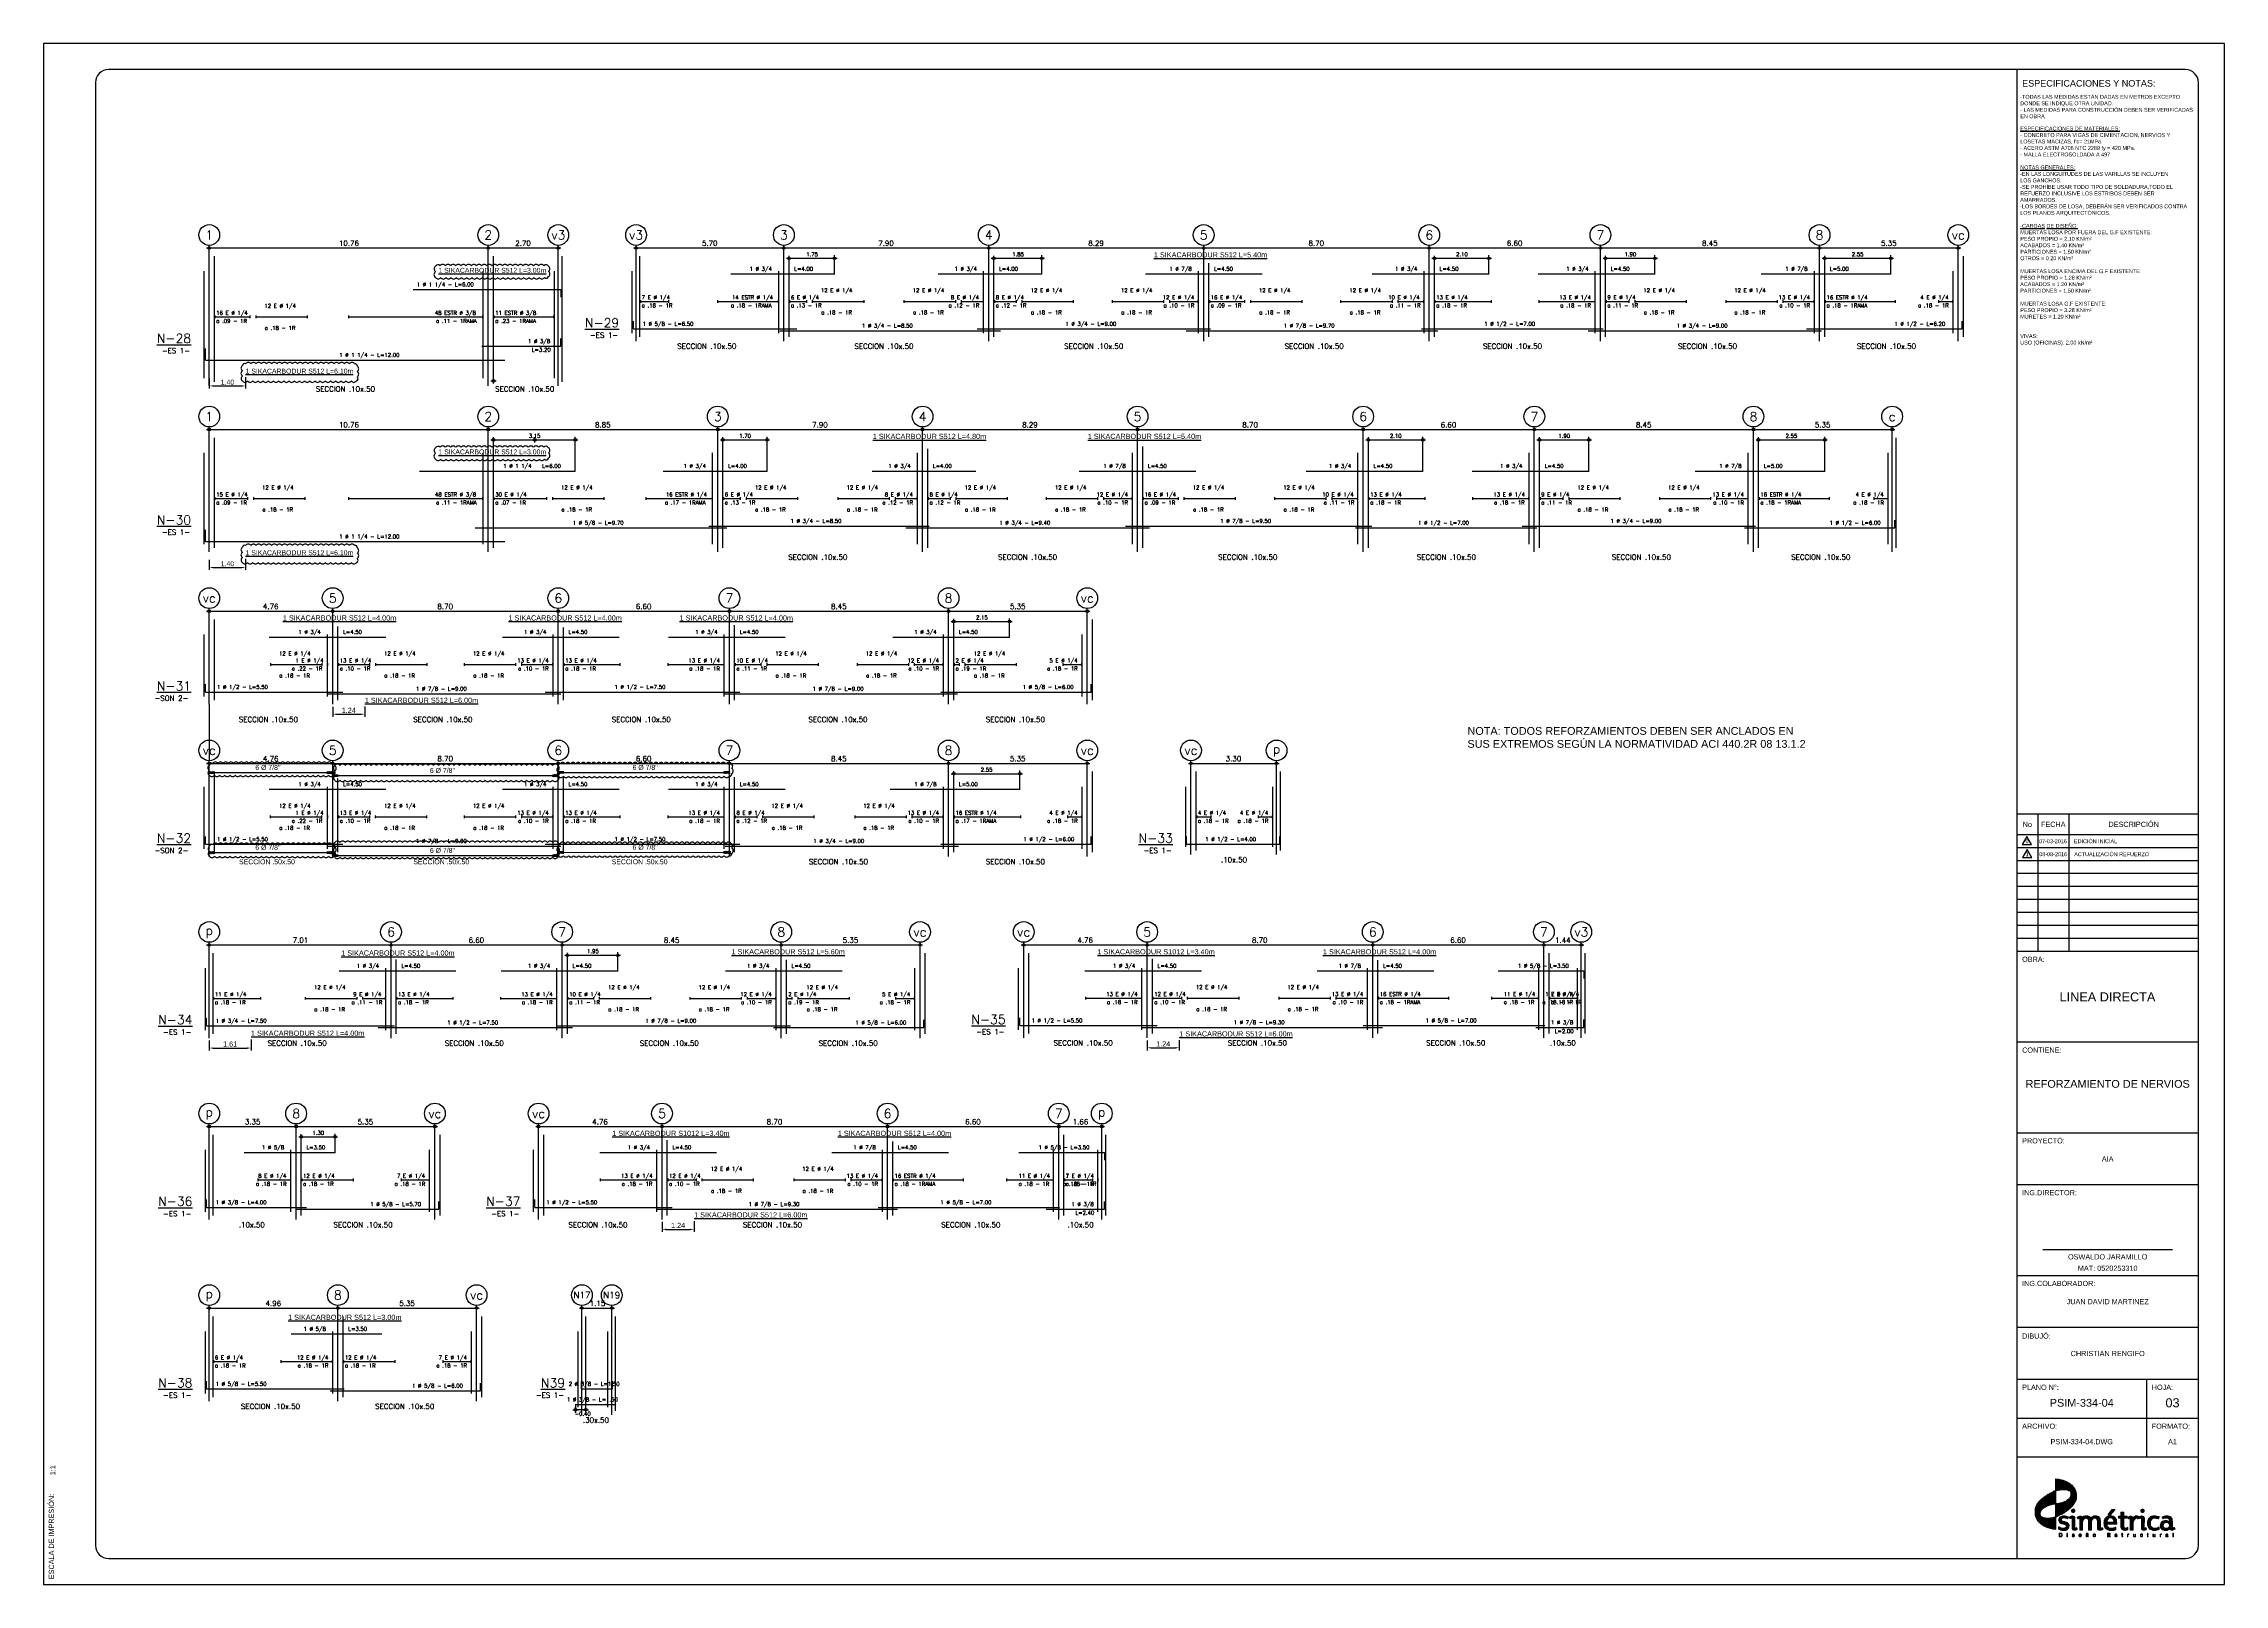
# Paper-space layout 'PSIM-334-04 HOJA3' of a CAD drawing. Header units: millimetres. Extents: x 0 to 0.841, y 0 to 0.594.
# The model-space entities are those that its viewports show. They can reach past a viewport. Long polylines and large blocks are cut down to what shows.
import ezdxf
from ezdxf.enums import TextEntityAlignment as Align

# ---------------------------------------------------------------- set-up
doc = ezdxf.new("R2010")
doc.units = ezdxf.units.MM
doc.header["$LTSCALE"] = 0.0003
doc.header["$PDMODE"] = 34
doc.header["$PDSIZE"] = 0.1
for name, color, linetype in [('EE-TEXTO 2', 2, 'Continuous'), ('SIM-ACHURADOS', 8, 'Continuous'), ('SIM-COTAS', 1, 'Continuous'), ('SIM-FIBRACARB', 4, 'Continuous')]:
    doc.layers.add(name, color=color, linetype=linetype)
doc.layers.get('Defpoints').off()
doc.styles.add('ARIAL EE', font='arial.ttf')
doc.styles.add('P140', font='SIMPLEX', dxfattribs={"height": 0.35})
doc.styles.add('P60', font='SIMPLEX', dxfattribs={"height": 0.16})
doc.styles.add('P80', font='SIMPLEX', dxfattribs={"height": 0.2})
doc.styles.add('ROTULO', font='SIMPLEX.shx')
doc.dimstyles.new('RE - STANDAR', dxfattribs={"dimtxt": 0.002, "dimasz": 0.0015, "dimexe": 0.001, "dimexo": 0.001, "dimgap": 0.0005, "dimtad": 1, "dimzin": 4, "dimdsep": 46, "dimtxsty": 'ARIAL EE', "dimcen": -0.001, "dimclrd": 256, "dimclre": 256, "dimclrt": 2, "dimadec": 0, "dimazin": 0, "dimtfac": 1, "dimtix": 1, "dimtofl": 0, "dimtmove": 1, "dimatfit": 0, "dimfxl": 0.0015, "dimtolj": 1, "dimtzin": 4, "dimlwd": -1, "dimlwe": -1, "dimarcsym": 0})

# ---------------------------------------------------------------- blocks, each defined once
blk = doc.blocks.new('Logo Simetrica Autocad mm')
h = blk.add_hatch(color=30)
h.dxf.hatch_style = 1
h.paths.add_polyline_path([(10.2, 22.2), (9.5, 22), (9, 21.7), (8.6, 21.5), (8.1, 21.3), (7.7, 21.1), (7.3, 20.9), (7, 20.7), (6.5, 20.4), (6.1, 20.1), (5.7, 19.9), (5.3, 19.7), (4.9, 19.4), (4.3, 19), (3.9, 18.6), (3.4, 18.2), (3, 17.8), (2.6, 17.5), (2.2, 17), (1.8, 16.6), (1.5, 16.2), (1.3, 15.9), (1.1, 15.6), (0.9, 15.2), (0.7, 14.8), (0.6, 14.6), (0.6, 14.4), (0.5, 14.2), (0.4, 14), (0.5, 13.7), (0.6, 13.3), (0.7, 12.9), (0.8, 12.5), (0.9, 12.3), (1, 12), (1.2, 11.8), (1.3, 11.5), (1.4, 11.4), (1.6, 11.1), (1.7, 10.9), (1.9, 10.7), (2.1, 10.5), (2.3, 10.4), (2.5, 10.2), (2.7, 10.1), (2.8, 10), (2.9, 9.9), (2.8, 10.1), (2.8, 10.5), (2.7, 10.8), (2.7, 11.1), (2.7, 11.3), (2.7, 11.6), (2.8, 11.9), (2.9, 12.1), (2.9, 12.4), (3, 12.5), (3.1, 12.7), (3.2, 12.9), (3.4, 13), (3.4, 13.2), (3.6, 13.3), (3.7, 13.4), (3.8, 13.5), (4, 13.7), (4.1, 13.9), (4.3, 14), (4.5, 14.1), (4.8, 14.3), (5.1, 14.5), (5.3, 14.6), (5.7, 14.8), (5.9, 14.9), (6.1, 15), (6.6, 15.2), (6.9, 15.4), (7.4, 15.5), (7.8, 15.6), (8.2, 15.7), (8.6, 15.8), (9, 15.9), (9.3, 16), (9.6, 16), (9.8, 16), (10, 16.1), (10.2, 16.1)])
h = blk.add_hatch(color=42)
h.dxf.hatch_style = 1
h.paths.add_polyline_path([(17.5, 25.3), (17.1, 25.6), (16.6, 26), (16, 26.3), (15.6, 26.6), (15.1, 26.8), (14.4, 27.1), (13.6, 27.4), (12.8, 27.6), (11.7, 27.8), (10.2, 28), (10.2, 22.2), (10.3, 22.2), (10.6, 22.3), (11.2, 22.4), (11.7, 22.5), (12.2, 22.6), (12.9, 22.7), (13.8, 22.7), (14.5, 22.7), (15.1, 22.7), (15.7, 22.6), (16.1, 22.5), (16.5, 22.3), (16.8, 22.2), (17.2, 22), (17.6, 21.8), (17.9, 21.5), (18.2, 21.2), (18.5, 20.9), (18.8, 20.6), (19, 20.3), (19.2, 19.8), (19.4, 19.4), (19.6, 18.9), (19.7, 18.3), (19.9, 17.7), (20, 18.2), (20.1, 18.8), (20.1, 19.6), (20.1, 20.3), (20.1, 20.8), (19.9, 21.5), (19.8, 21.9), (19.6, 22.5), (19.4, 23.1), (19, 23.7), (18.5, 24.3), (18, 24.9)])
h = blk.add_hatch(color=44)
h.dxf.hatch_style = 1
h.paths.add_polyline_path([(17.7, 14.4), (18, 14.7), (18.3, 15), (18.5, 15.2), (18.6, 15.4), (18.8, 15.6), (18.9, 15.8), (19.1, 16.1), (19.3, 16.4), (19.4, 16.7), (19.6, 16.9), (19.7, 17.2), (19.8, 17.5), (19.8, 17.6), (19.9, 17.7), (19.7, 18.3), (19.6, 18.9), (19.4, 19.4), (19.2, 19.8), (19, 20.3), (18.8, 20.6), (18.5, 20.9), (18.2, 21.2), (17.9, 21.5), (17.6, 21.8), (17.4, 21.9), (17.4, 21.8), (17.5, 21.6), (17.5, 21.4), (17.6, 21.2), (17.6, 20.9), (17.6, 20.6), (17.6, 20.3), (17.6, 20.1), (17.5, 19.9), (17.4, 19.6), (17.3, 19.4), (17.2, 19.1), (17, 18.8), (16.9, 18.7), (16.6, 18.4), (16.3, 18.2), (16.1, 18), (15.7, 17.7), (15.4, 17.5), (15, 17.3), (14.6, 17.1), (14.2, 16.9), (13.7, 16.8), (13.1, 16.6), (12.5, 16.5), (11.9, 16.3), (11.3, 16.2), (10.7, 16.1), (10.2, 16.1), (10.2, 9.7), (10.5, 9.8), (10.7, 9.9), (10.9, 10), (11.3, 10.2), (11.6, 10.3), (11.9, 10.5), (12.2, 10.6), (12.5, 10.8), (12.9, 11), (13.4, 11.3), (13.8, 11.5), (14.2, 11.7), (14.5, 11.9), (14.8, 12.1), (15.1, 12.3), (15.4, 12.5), (15.7, 12.8), (16, 12.9), (16.3, 13.2), (16.7, 13.5), (17, 13.7), (17.2, 13.9), (17.5, 14.2)])
h = blk.add_hatch(color=32)
h.dxf.hatch_style = 1
h.paths.add_polyline_path([(10.2, 9.7), (10, 9.6), (9.7, 9.6), (9.4, 9.5), (9, 9.4), (8.6, 9.3), (8.1, 9.2), (7.7, 9.2), (7.1, 9.1), (6.5, 9.1), (5.9, 9.1), (5.4, 9.1), (5.1, 9.2), (4.8, 9.2), (4.5, 9.3), (4.2, 9.4), (3.8, 9.5), (3.4, 9.7), (3.2, 9.8), (2.9, 9.9), (2.8, 10), (2.7, 10.1), (2.5, 10.2), (2.3, 10.4), (2.1, 10.5), (1.9, 10.7), (1.7, 10.9), (1.6, 11.1), (1.4, 11.4), (1.3, 11.5), (1.2, 11.8), (1, 12), (0.9, 12.3), (0.8, 12.5), (0.7, 12.9), (0.6, 13.3), (0.5, 13.7), (0.4, 14), (0.3, 13.6), (0.3, 13.2), (0.2, 12.8), (0.2, 12.5), (0.2, 12.2), (0.2, 11.9), (0.2, 11.6), (0.2, 11.2), (0.2, 10.9), (0.3, 10.4), (0.4, 10), (0.6, 9.7), (0.7, 9.3), (0.9, 8.9), (1, 8.6), (1.2, 8.3), (1.6, 7.8), (1.8, 7.5), (2, 7.3), (2.3, 7), (2.7, 6.6), (3, 6.3), (3.4, 6.1), (3.7, 5.9), (3.9, 5.7), (4.2, 5.6), (4.5, 5.4), (4.9, 5.2), (5.2, 5), (5.5, 4.9), (5.9, 4.7), (6.3, 4.6), (6.7, 4.5), (7.1, 4.4), (7.5, 4.3), (7.9, 4.2), (8.3, 4.1), (8.7, 4), (9.1, 3.9), (9.6, 3.9), (10, 3.8), (10.2, 3.8)])
at = {"true_color": 0x434142}
h = blk.add_hatch(color=250, dxfattribs=at)
h.dxf.hatch_style = 2
edge = h.paths.add_edge_path()
edge.add_spline(control_points=[(18, 9), (18, 9), (18, 9), (18, 9.1), (17.9, 9.1), (17.8, 9.1), (17.8, 9.1), (17.7, 9.1), (17.6, 9), (17.5, 9), (17.5, 8.9), (17.4, 8.9), (17.4, 8.9), (17.3, 8.9), (17.3, 8.9), (17.2, 8.9), (17.2, 8.9), (17.2, 8.9), (17.2, 8.9), (16.9, 9.4), (16.9, 9.4), (16.9, 9.5), (16.9, 9.6), (16.9, 9.6), (17.1, 9.8), (17.4, 9.9), (17.6, 10), (17.8, 10.1), (18.1, 10.2), (18.3, 10.2), (18.7, 10.2), (19, 10), (19.1, 9.8), (19.3, 9.6), (19.4, 9.3), (19.4, 8.9), (19.4, 8.9), (19.4, 8.9), (19.4, 8.9), (19.4, 8.9), (19.4, 4.7), (19.4, 4.7), (19.4, 4.5), (19.4, 4.4), (19.5, 4.3), (19.5, 4.3), (19.5, 4.3), (19.6, 4.3), (19.7, 4.3), (19.8, 4.3), (19.9, 4.3), (20, 4.4), (20, 4.4), (20.1, 4.5), (20.2, 4.5), (20.2, 4.5), (20.3, 4.4), (20.3, 4.4), (20.6, 3.9), (20.6, 3.9), (20.6, 3.9), (20.5, 3.7), (20.5, 3.7), (20.3, 3.6), (20.1, 3.4), (19.9, 3.3), (19.7, 3.2), (19.4, 3.2), (19.2, 3.2), (18.8, 3.2), (18.5, 3.3), (18.3, 3.5), (18.2, 3.8), (18.1, 4.1), (18.1, 4.6), (18.1, 4.6), (18.1, 4.6), (18.1, 4.6), (18.1, 4.6), (18.1, 8.7), (18.1, 8.7), (18.1, 8.8), (18.1, 8.9), (18, 9)], knot_values=[0, 0, 0, 0, 0.0001, 0.0002, 1, 1, 1, 2, 2, 2, 3, 3, 3, 4, 4, 4, 5, 5, 5, 6, 6, 6, 7, 7, 7, 8, 8, 8, 9, 9, 9, 10, 10, 10, 11, 11, 11, 12, 12, 12, 13, 13, 13, 14, 14, 14, 15, 15, 15, 16, 16, 16, 17, 17, 17, 18, 18, 18, 19, 19, 19, 20, 20, 20, 21, 21, 21, 22, 22, 22, 23, 23, 23, 24, 24, 24, 25, 25, 25, 26, 26, 26, 27, 27, 27, 27], degree=3, periodic=0)
edge = h.paths.add_edge_path()
edge.add_spline(control_points=[(17.9, 13.2), (17.9, 13.2), (17.9, 13.2), (18.1, 13.4), (18.3, 13.5), (18.6, 13.5), (18.8, 13.5), (19, 13.4), (19.2, 13.2), (19.3, 13), (19.4, 12.8), (19.4, 12.6), (19.4, 12.3), (19.3, 12.1), (19.2, 11.9), (19, 11.8), (18.8, 11.7), (18.6, 11.7), (18.3, 11.7), (18.1, 11.8), (17.9, 11.9), (17.8, 12.1), (17.7, 12.3), (17.7, 12.6), (17.7, 12.8), (17.8, 13), (17.9, 13.2)], knot_values=[0, 0, 0, 0, 0.0001, 0.0002, 1, 1, 1, 2, 2, 2, 3, 3, 3, 4, 4, 4, 5, 5, 5, 6, 6, 6, 7, 7, 7, 8, 8, 8, 8], degree=3, periodic=0)
h = blk.add_hatch(color=250, dxfattribs=at)
h.dxf.hatch_style = 2
edge = h.paths.add_edge_path()
edge.add_spline(control_points=[(38.1, 4.4), (38.1, 4.4), (38.1, 4.4), (38.4, 4.5), (38.7, 4.6), (38.9, 4.7), (39, 4.7), (39, 4.7), (39, 4.7), (39.1, 4.7), (39.1, 4.6), (39.1, 4.6), (39.1, 4.6), (39.1, 3.7), (39.1, 3.7), (39.1, 3.6), (39.1, 3.6), (39, 3.6), (38.8, 3.4), (38.5, 3.3), (38.2, 3.2), (37.8, 3.1), (37.4, 3.1), (36.8, 3.1), (36.2, 3.1), (35.7, 3.2), (35.3, 3.4), (34.9, 3.6), (34.5, 3.8), (34.3, 4.1), (34, 4.5), (33.8, 4.8), (33.6, 5.3), (33.5, 5.7), (33.4, 6.2), (33.4, 6.7), (33.4, 7.2), (33.5, 7.7), (33.6, 8.1), (33.8, 8.5), (34, 8.9), (34.3, 9.2), (34.6, 9.5), (34.9, 9.8), (35.3, 10), (35.7, 10.1), (36.1, 10.2), (36.6, 10.2), (37.6, 10.2), (38.3, 9.9), (38.9, 9.3), (39.4, 8.7), (39.6, 7.9), (39.6, 6.7), (39.6, 6.7), (39.6, 6.3), (39.6, 6.3), (39.6, 6.2), (39.6, 6.1), (39.5, 6.1), (39.5, 6.1), (34.9, 6.1), (34.9, 6.1), (34.9, 5.9), (34.9, 5.7), (35, 5.5), (35.1, 5.2), (35.3, 5), (35.4, 4.8), (35.6, 4.7), (35.8, 4.5), (36, 4.4), (36.3, 4.3), (36.6, 4.2), (36.9, 4.2), (37.4, 4.2), (37.7, 4.3), (38.1, 4.4)], knot_values=[0, 0, 0, 0, 0.0001, 0.0002, 1, 1, 1, 2, 2, 2, 3, 3, 3, 4, 4, 4, 5, 5, 5, 6, 6, 6, 7, 7, 7, 8, 8, 8, 9, 9, 9, 10, 10, 10, 11, 11, 11, 12, 12, 12, 13, 13, 13, 14, 14, 14, 15, 15, 15, 16, 16, 16, 17, 17, 17, 18, 18, 18, 19, 19, 19, 20, 20, 20, 21, 21, 21, 22, 22, 22, 23, 23, 23, 24, 24, 24, 25, 25, 25, 25], degree=3, periodic=0)
edge = h.paths.add_edge_path()
edge.add_spline(control_points=[(35.4, 8.6), (35.4, 8.6), (35.4, 8.6), (35.1, 8.3), (35, 7.8), (34.9, 7.2), (34.9, 7.2), (38.2, 7.2), (38.2, 7.2), (38.2, 7.8), (38, 8.3), (37.8, 8.6), (37.5, 9), (37.1, 9.2), (36.6, 9.2), (36.1, 9.2), (35.7, 9), (35.4, 8.6)], knot_values=[0, 0, 0, 0, 0.0001, 0.0002, 1, 1, 1, 2, 2, 2, 3, 3, 3, 4, 4, 4, 5, 5, 5, 5], degree=3, periodic=0)
edge = h.paths.add_edge_path()
edge.add_spline(control_points=[(36.5, 10.5), (36.5, 10.5), (36.5, 10.5), (36.5, 10.5), (35.5, 10.5), (35.5, 10.5), (35.5, 10.5), (35.4, 10.6), (35.4, 10.6), (35.4, 10.7), (35.4, 10.7), (35.4, 10.8), (35.4, 10.8), (37.3, 13.3), (37.3, 13.3), (37.4, 13.3), (37.4, 13.3), (37.4, 13.3), (37.4, 13.3), (38.5, 13.3), (38.5, 13.3), (38.6, 13.3), (38.6, 13.3), (38.7, 13.3), (38.7, 13.2), (38.7, 13.2), (38.6, 13.1), (38.6, 13.1), (36.6, 10.6), (36.6, 10.6), (36.6, 10.6), (36.6, 10.6), (36.6, 10.5), (36.5, 10.5), (36.5, 10.5), (36.5, 10.5)], knot_values=[0, 0, 0, 0, 0.0001, 0.0002, 1, 1, 1, 2, 2, 2, 3, 3, 3, 4, 4, 4, 5, 5, 5, 6, 6, 6, 7, 7, 7, 8, 8, 8, 9, 9, 9, 10, 10, 10, 11, 11, 11, 11], degree=3, periodic=0)
h = blk.add_hatch(color=250, dxfattribs=at)
h.dxf.hatch_style = 2
edge = h.paths.add_edge_path()
edge.add_spline(control_points=[(40.6, 10.1), (40.6, 10.1), (40.6, 10.1), (40.6, 10.1), (41.6, 10.1), (41.6, 10.1), (41.6, 10.1), (41.6, 11.9), (41.6, 11.9), (41.6, 11.9), (41.7, 12), (41.8, 12), (41.8, 12), (42.8, 12), (42.8, 12), (42.9, 12), (43, 11.9), (43, 11.9), (43, 11.9), (43, 10.1), (43, 10.1), (43, 10.1), (44.6, 10.1), (44.6, 10.1), (44.7, 10.1), (44.7, 10.1), (44.7, 10), (44.7, 10), (44.7, 9.2), (44.7, 9.2), (44.7, 9.1), (44.7, 9.1), (44.6, 9.1), (44.6, 9.1), (43, 9.1), (43, 9.1), (43, 9.1), (43, 5.3), (43, 5.3), (43, 4.9), (43, 4.6), (43.1, 4.5), (43.2, 4.4), (43.4, 4.3), (43.7, 4.3), (43.9, 4.3), (44.1, 4.3), (44.3, 4.4), (44.5, 4.5), (44.7, 4.5), (44.8, 4.6), (44.8, 4.6), (44.9, 4.6), (44.9, 4.6), (45, 4.6), (45, 4.5), (45, 4.5), (45, 4.5), (45, 3.7), (45, 3.7), (45, 3.7), (44.9, 3.5), (44.9, 3.5), (44.9, 3.5), (44.8, 3.5), (44.7, 3.4), (44.6, 3.4), (44.5, 3.4), (44.3, 3.3), (44.2, 3.3), (44.1, 3.2), (43.9, 3.2), (43.8, 3.2), (43.6, 3.2), (43.5, 3.2), (42.9, 3.2), (42.4, 3.3), (42.1, 3.6), (41.8, 3.9), (41.6, 4.4), (41.6, 5.1), (41.6, 5.1), (41.6, 9.1), (41.6, 9.1), (41.6, 9.1), (40.6, 9.1), (40.6, 9.1), (40.5, 9.1), (40.4, 9.1), (40.4, 9.2), (40.4, 9.2), (40.4, 10), (40.4, 10), (40.4, 10.1), (40.5, 10.1), (40.6, 10.1)], knot_values=[0, 0, 0, 0, 0.0001, 0.0002, 1, 1, 1, 2, 2, 2, 3, 3, 3, 4, 4, 4, 5, 5, 5, 6, 6, 6, 7, 7, 7, 8, 8, 8, 9, 9, 9, 10, 10, 10, 11, 11, 11, 12, 12, 12, 13, 13, 13, 14, 14, 14, 15, 15, 15, 16, 16, 16, 17, 17, 17, 18, 18, 18, 19, 19, 19, 20, 20, 20, 21, 21, 21, 22, 22, 22, 23, 23, 23, 24, 24, 24, 25, 25, 25, 26, 26, 26, 27, 27, 27, 28, 28, 28, 29, 29, 29, 30, 30, 30, 31, 31, 31, 31], degree=3, periodic=0)
h = blk.add_hatch(color=250, dxfattribs=at)
h.dxf.hatch_style = 2
edge = h.paths.add_edge_path()
edge.add_spline(control_points=[(51.5, 9), (51.5, 9), (51.5, 9), (51.4, 9.1), (51.4, 9.1), (51.3, 9.1), (51.2, 9.1), (51.1, 9.1), (51.1, 9), (51, 9), (50.9, 8.9), (50.8, 8.9), (50.8, 8.9), (50.8, 8.9), (50.7, 8.9), (50.7, 8.9), (50.7, 8.9), (50.6, 8.9), (50.6, 8.9), (50.4, 9.4), (50.4, 9.4), (50.3, 9.5), (50.3, 9.6), (50.4, 9.6), (50.6, 9.8), (50.8, 9.9), (51.1, 10), (51.3, 10.1), (51.5, 10.2), (51.7, 10.2), (52.1, 10.2), (52.4, 10), (52.6, 9.8), (52.8, 9.6), (52.9, 9.3), (52.9, 8.9), (52.9, 8.9), (52.9, 8.9), (52.9, 8.9), (52.9, 8.9), (52.8, 4.7), (52.8, 4.7), (52.8, 4.5), (52.9, 4.4), (52.9, 4.3), (52.9, 4.3), (53, 4.3), (53.1, 4.3), (53.2, 4.3), (53.2, 4.3), (53.3, 4.3), (53.4, 4.4), (53.5, 4.4), (53.5, 4.5), (53.6, 4.5), (53.7, 4.5), (53.7, 4.4), (53.7, 4.4), (54, 3.9), (54, 3.9), (54, 3.9), (54, 3.7), (54, 3.7), (53.8, 3.6), (53.6, 3.4), (53.3, 3.3), (53.1, 3.2), (52.9, 3.2), (52.7, 3.2), (52.2, 3.2), (51.9, 3.3), (51.8, 3.5), (51.6, 3.8), (51.5, 4.1), (51.5, 4.6), (51.5, 4.6), (51.5, 4.6), (51.5, 4.6), (51.5, 4.6), (51.5, 8.7), (51.5, 8.7), (51.5, 8.8), (51.5, 8.9), (51.5, 9)], knot_values=[0, 0, 0, 0, 0.0001, 0.0002, 1, 1, 1, 2, 2, 2, 3, 3, 3, 4, 4, 4, 5, 5, 5, 6, 6, 6, 7, 7, 7, 8, 8, 8, 9, 9, 9, 10, 10, 10, 11, 11, 11, 12, 12, 12, 13, 13, 13, 14, 14, 14, 15, 15, 15, 16, 16, 16, 17, 17, 17, 18, 18, 18, 19, 19, 19, 20, 20, 20, 21, 21, 21, 22, 22, 22, 23, 23, 23, 24, 24, 24, 25, 25, 25, 26, 26, 26, 27, 27, 27, 27], degree=3, periodic=0)
edge = h.paths.add_edge_path()
edge.add_spline(control_points=[(51.4, 13.2), (51.4, 13.2), (51.4, 13.2), (51.6, 13.4), (51.8, 13.5), (52, 13.5), (52.3, 13.5), (52.5, 13.4), (52.6, 13.2), (52.8, 13), (52.9, 12.8), (52.9, 12.6), (52.9, 12.3), (52.8, 12.1), (52.6, 11.9), (52.5, 11.8), (52.3, 11.7), (52, 11.7), (51.8, 11.7), (51.5, 11.8), (51.4, 11.9), (51.2, 12.1), (51.1, 12.3), (51.1, 12.6), (51.1, 12.8), (51.2, 13), (51.4, 13.2)], knot_values=[0, 0, 0, 0, 0.0001, 0.0002, 1, 1, 1, 2, 2, 2, 3, 3, 3, 4, 4, 4, 5, 5, 5, 6, 6, 6, 7, 7, 7, 8, 8, 8, 8], degree=3, periodic=0)
h = blk.add_hatch(color=250, dxfattribs=at)
h.dxf.hatch_style = 2
edge = h.paths.add_edge_path()
edge.add_spline(control_points=[(13.2, 10.1), (13.2, 10.1), (13.2, 10.1), (13.5, 10.2), (13.8, 10.2), (14.2, 10.2), (14.5, 10.2), (14.8, 10.2), (15.2, 10.1), (15.6, 10), (15.9, 9.9), (16.3, 9.7), (16.4, 9.6), (16.4, 9.6), (16.4, 9.5), (16.4, 9.5), (16.1, 8.8), (16.1, 8.8), (16, 8.8), (16, 8.7), (16, 8.7), (15.9, 8.7), (15.9, 8.7), (15.8, 8.8), (15.8, 8.8), (15.8, 8.8), (15.8, 8.8), (15.8, 8.8), (15.8, 8.8), (15.8, 8.8), (15.7, 8.8), (15.5, 8.9), (15.2, 9), (14.9, 9.1), (14.6, 9.2), (14.2, 9.2), (13.8, 9.2), (13.4, 9.1), (13.2, 8.9), (13, 8.8), (12.9, 8.6), (12.9, 8.3), (12.9, 8.1), (13.1, 7.9), (13.3, 7.7), (13.6, 7.6), (14, 7.5), (14.4, 7.4), (14.8, 7.3), (15.1, 7.2), (15.3, 7.1), (15.6, 7), (15.8, 6.8), (16, 6.7), (16.2, 6.5), (16.4, 6.3), (16.5, 6.1), (16.6, 5.9), (16.6, 5.6), (16.6, 5.3), (16.6, 4.9), (16.5, 4.6), (16.4, 4.3), (16.2, 4), (16, 3.8), (15.8, 3.6), (15.6, 3.4), (15.3, 3.3), (15, 3.2), (14.7, 3.1), (14.4, 3.1), (14, 3.1), (13.4, 3.1), (12.9, 3.2), (12.5, 3.3), (12.1, 3.5), (11.8, 3.6), (11.6, 3.7), (11.6, 3.7), (11.6, 3.7), (11.6, 3.7), (11.6, 3.8), (11.6, 3.8), (11.6, 3.8), (11.6, 3.8), (11.6, 4.8), (11.6, 4.8), (11.6, 4.8), (11.6, 4.9), (11.6, 4.9), (11.7, 4.9), (11.7, 4.9), (11.8, 4.9), (12, 4.7), (12.3, 4.6), (12.7, 4.4), (13, 4.3), (13.5, 4.2), (13.9, 4.2), (14.1, 4.2), (14.3, 4.2), (14.4, 4.3), (14.6, 4.3), (14.7, 4.4), (14.9, 4.4), (15, 4.5), (15.1, 4.6), (15.2, 4.7), (15.2, 4.8), (15.3, 5), (15.3, 5.2), (15.3, 5.5), (15.2, 5.7), (14.9, 5.8), (14.7, 5.9), (14.3, 6.1), (13.9, 6.2), (13.6, 6.3), (13.3, 6.3), (13, 6.4), (12.8, 6.5), (12.5, 6.6), (12.3, 6.8), (12.1, 6.9), (11.9, 7.1), (11.8, 7.4), (11.7, 7.6), (11.6, 7.8), (11.6, 8.2), (11.6, 8.5), (11.7, 8.8), (11.8, 9.1), (12, 9.3), (12.1, 9.5), (12.4, 9.7), (12.6, 9.9), (12.9, 10), (13.2, 10.1)], knot_values=[0, 0, 0, 0, 0.0001, 0.0002, 1, 1, 1, 2, 2, 2, 3, 3, 3, 4, 4, 4, 5, 5, 5, 6, 6, 6, 7, 7, 7, 8, 8, 8, 9, 9, 9, 10, 10, 10, 11, 11, 11, 12, 12, 12, 13, 13, 13, 14, 14, 14, 15, 15, 15, 16, 16, 16, 17, 17, 17, 18, 18, 18, 19, 19, 19, 20, 20, 20, 21, 21, 21, 22, 22, 22, 23, 23, 23, 24, 24, 24, 25, 25, 25, 26, 26, 26, 27, 27, 27, 28, 28, 28, 29, 29, 29, 30, 30, 30, 31, 31, 31, 32, 32, 32, 33, 33, 33, 34, 34, 34, 35, 35, 35, 36, 36, 36, 37, 37, 37, 38, 38, 38, 39, 39, 39, 40, 40, 40, 41, 41, 41, 42, 42, 42, 43, 43, 43, 44, 44, 44, 45, 45, 45, 45], degree=3, periodic=0)
at = {"true_color": 0xd58500}
h = blk.add_hatch(color=42, dxfattribs=at)
h.dxf.hatch_style = 2
edge = h.paths.add_edge_path()
edge.add_spline(control_points=[(12.9, 1.8), (12.9, 1.8), (12.9, 1.8), (13, 1.8), (13, 1.7), (13.1, 1.7), (13.2, 1.6), (13.2, 1.5), (13.3, 1.4), (13.3, 1.3), (13.3, 1.2), (13.3, 1), (13.3, 1), (13.3, 0.8), (13.3, 0.7), (13.3, 0.6), (13.2, 0.5), (13.2, 0.4), (13.1, 0.4), (13, 0.3), (12.9, 0.2), (12.8, 0.2), (12.7, 0.1), (12.6, 0.1), (12.6, 0.1), (11.8, 0.1), (11.8, 0.1), (11.8, 0.1), (11.8, 1.9), (11.8, 1.9), (11.8, 1.9), (12.6, 1.9), (12.6, 1.9), (12.7, 1.9), (12.8, 1.9), (12.9, 1.8)], knot_values=[0, 0, 0, 0, 0.0001, 0.0002, 1, 1, 1, 2, 2, 2, 3, 3, 3, 4, 4, 4, 5, 5, 5, 6, 6, 6, 7, 7, 7, 8, 8, 8, 9, 9, 9, 10, 10, 10, 11, 11, 11, 11], degree=3, periodic=0)
edge = h.paths.add_edge_path()
edge.add_spline(control_points=[(12.5, 0.3), (12.5, 0.3), (12.5, 0.3), (12.7, 0.3), (12.8, 0.4), (12.9, 0.5), (13, 0.6), (13.1, 0.8), (13.1, 1), (13.1, 1.3), (13, 1.4), (12.9, 1.5), (12.8, 1.7), (12.7, 1.7), (12.5, 1.7), (12.5, 1.7), (12.1, 1.7), (12.1, 1.7), (12.1, 1.7), (12.1, 0.3), (12.1, 0.3), (12.1, 0.3), (12.5, 0.3), (12.5, 0.3)], knot_values=[0, 0, 0, 0, 0.0001, 0.0002, 1, 1, 1, 2, 2, 2, 3, 3, 3, 4, 4, 4, 5, 5, 5, 6, 6, 6, 7, 7, 7, 7], degree=3, periodic=0)
h = blk.add_hatch(color=42, dxfattribs=at)
h.dxf.hatch_style = 2
h.paths.add_polyline_path([(15.6, 1.7), (15.6, 1.9), (15.8, 1.9), (15.8, 1.7)])
h.paths.add_polyline_path([(15.8, 0.1), (15.6, 0.1), (15.6, 1.4), (15.8, 1.4)])
h = blk.add_hatch(color=42, dxfattribs=at)
h.dxf.hatch_style = 2
edge = h.paths.add_edge_path()
edge.add_spline(control_points=[(18.4, 0.4), (18.4, 0.4), (18.4, 0.4), (18.4, 0.4), (18.4, 0.3), (18.5, 0.3), (18.5, 0.3), (18.6, 0.3), (18.7, 0.3), (18.7, 0.3), (18.8, 0.3), (18.8, 0.3), (18.8, 0.3), (18.9, 0.3), (18.9, 0.3), (18.9, 0.4), (18.9, 0.4), (18.9, 0.4), (19, 0.4), (19, 0.5), (19, 0.5), (19, 0.5), (18.9, 0.6), (18.9, 0.6), (18.9, 0.6), (18.8, 0.7), (18.7, 0.7), (18.7, 0.7), (18.5, 0.7), (18.5, 0.7), (18.4, 0.8), (18.3, 0.8), (18.2, 0.8), (18.2, 0.9), (18.2, 1), (18.2, 1.1), (18.2, 1.1), (18.2, 1.2), (18.2, 1.2), (18.2, 1.3), (18.3, 1.3), (18.3, 1.4), (18.4, 1.4), (18.4, 1.4), (18.5, 1.4), (18.5, 1.5), (18.6, 1.5), (18.7, 1.5), (18.8, 1.5), (18.9, 1.4), (18.9, 1.4), (19, 1.4), (19, 1.3), (19.1, 1.3), (19.1, 1.2), (19.1, 1.2), (19.1, 1.2), (19.1, 1.1), (19.1, 1.1), (19.1, 1.1), (19.1, 1.1), (18.9, 1.1), (18.9, 1.1), (18.9, 1.1), (18.9, 1.1), (18.9, 1.1), (18.9, 1.2), (18.9, 1.2), (18.9, 1.2), (18.9, 1.2), (18.8, 1.2), (18.8, 1.3), (18.8, 1.3), (18.7, 1.3), (18.6, 1.3), (18.6, 1.3), (18.6, 1.3), (18.6, 1.3), (18.5, 1.3), (18.5, 1.3), (18.5, 1.2), (18.4, 1.2), (18.4, 1.2), (18.4, 1.2), (18.4, 1.2), (18.4, 1.1), (18.4, 1.1), (18.4, 1.1), (18.4, 1), (18.4, 1), (18.4, 1), (18.4, 1), (18.4, 1), (18.4, 1), (18.5, 1), (18.5, 1), (18.5, 0.9), (18.6, 0.9), (18.6, 0.9), (18.6, 0.9), (18.8, 0.9), (18.8, 0.9), (19, 0.8), (19.1, 0.8), (19.1, 0.7), (19.2, 0.7), (19.2, 0.6), (19.2, 0.5), (19.2, 0.5), (19.2, 0.4), (19.1, 0.3), (19.1, 0.3), (19.1, 0.3), (19, 0.2), (19, 0.2), (18.9, 0.2), (18.9, 0.1), (18.8, 0.1), (18.7, 0.1), (18.7, 0.1), (18.6, 0.1), (18.5, 0.1), (18.5, 0.1), (18.4, 0.1), (18.3, 0.2), (18.3, 0.2), (18.3, 0.2), (18.2, 0.2), (18.2, 0.3), (18.2, 0.3), (18.2, 0.3), (18.2, 0.4), (18.1, 0.4), (18.1, 0.4), (18.1, 0.5), (18.1, 0.5), (18.1, 0.5), (18.1, 0.6), (18.1, 0.6), (18.3, 0.6), (18.3, 0.6), (18.3, 0.5), (18.3, 0.5), (18.3, 0.5), (18.4, 0.4), (18.4, 0.4), (18.4, 0.4)], knot_values=[0, 0, 0, 0, 0.0001, 0.0002, 1, 1, 1, 2, 2, 2, 3, 3, 3, 4, 4, 4, 5, 5, 5, 6, 6, 6, 7, 7, 7, 8, 8, 8, 9, 9, 9, 10, 10, 10, 11, 11, 11, 12, 12, 12, 13, 13, 13, 14, 14, 14, 15, 15, 15, 16, 16, 16, 17, 17, 17, 18, 18, 18, 19, 19, 19, 20, 20, 20, 21, 21, 21, 22, 22, 22, 23, 23, 23, 24, 24, 24, 25, 25, 25, 26, 26, 26, 27, 27, 27, 28, 28, 28, 29, 29, 29, 30, 30, 30, 31, 31, 31, 32, 32, 32, 33, 33, 33, 34, 34, 34, 35, 35, 35, 36, 36, 36, 37, 37, 37, 38, 38, 38, 39, 39, 39, 40, 40, 40, 41, 41, 41, 42, 42, 42, 43, 43, 43, 44, 44, 44, 45, 45, 45, 46, 46, 46, 47, 47, 47, 48, 48, 48, 48], degree=3, periodic=0)
at = {"true_color": 0x434142}
h = blk.add_hatch(color=250, dxfattribs=at)
h.dxf.hatch_style = 2
edge = h.paths.add_edge_path()
edge.add_spline(control_points=[(20.6, 9.5), (20.6, 9.5), (20.6, 9.5), (20.8, 9.7), (21, 9.8), (21.2, 9.9), (21.5, 10), (21.7, 10.1), (21.9, 10.1), (22.3, 10.1), (22.5, 10), (22.7, 9.9), (22.8, 9.7), (22.9, 9.5), (23, 9.3), (23.2, 9.6), (23.4, 9.8), (23.8, 10), (24.1, 10.1), (24.5, 10.2), (24.9, 10.2), (25.5, 10.2), (26, 10.1), (26.3, 9.9), (26.7, 9.7), (26.9, 9.4), (27.1, 9.1), (27.3, 9.4), (27.6, 9.7), (28, 9.9), (28.3, 10.1), (28.7, 10.2), (29.2, 10.2), (30.1, 10.2), (30.8, 10), (31.1, 9.6), (31.5, 9.1), (31.7, 8.5), (31.7, 7.8), (31.7, 7.8), (31.7, 4.6), (31.7, 4.6), (31.7, 4.5), (31.7, 4.4), (31.8, 4.3), (31.8, 4.3), (31.9, 4.3), (31.9, 4.3), (32, 4.3), (32.1, 4.3), (32.2, 4.3), (32.3, 4.4), (32.4, 4.4), (32.4, 4.5), (32.5, 4.5), (32.6, 4.5), (32.6, 4.4), (32.6, 4.4), (33, 3.9), (33, 3.9), (33, 3.9), (32.9, 3.7), (32.9, 3.7), (32.7, 3.6), (32.5, 3.4), (32.2, 3.3), (32, 3.2), (31.7, 3.2), (31.5, 3.2), (31.1, 3.2), (30.7, 3.3), (30.6, 3.5), (30.4, 3.8), (30.3, 4.1), (30.3, 4.5), (30.3, 4.5), (30.3, 7.5), (30.3, 7.5), (30.3, 8), (30.2, 8.4), (30, 8.6), (29.9, 8.9), (29.6, 9.1), (29.1, 9.1), (28.8, 9.1), (28.5, 9), (28.3, 8.9), (28.1, 8.7), (27.9, 8.5), (27.8, 8.3), (27.7, 8.1), (27.6, 7.8), (27.5, 7.5), (27.5, 7.2), (27.4, 6.9), (27.4, 6.6), (27.4, 6.6), (27.4, 3.4), (27.4, 3.4), (27.4, 3.3), (27.4, 3.3), (27.3, 3.3), (27.3, 3.3), (26.2, 3.3), (26.2, 3.3), (26.1, 3.3), (26, 3.3), (26, 3.4), (26, 3.4), (26, 7.3), (26, 7.3), (26, 7.6), (26, 7.8), (26, 8), (25.9, 8.2), (25.9, 8.4), (25.8, 8.6), (25.7, 8.7), (25.6, 8.9), (25.4, 8.9), (25.3, 9), (25.1, 9.1), (24.8, 9.1), (24.5, 9.1), (24.2, 9), (24, 8.9), (23.8, 8.7), (23.6, 8.5), (23.5, 8.3), (23.4, 8.1), (23.3, 7.8), (23.2, 7.5), (23.2, 7.2), (23.1, 6.9), (23.1, 6.6), (23.1, 6.6), (23.1, 3.4), (23.1, 3.4), (23.1, 3.3), (23.1, 3.3), (23, 3.3), (23, 3.3), (21.9, 3.3), (21.9, 3.3), (21.8, 3.3), (21.8, 3.3), (21.8, 3.4), (21.8, 3.4), (21.8, 8.6), (21.8, 8.6), (21.8, 8.8), (21.7, 8.9), (21.7, 8.9), (21.6, 9), (21.6, 9), (21.5, 9), (21.4, 9), (21.3, 9), (21.2, 9), (21.2, 8.9), (21.1, 8.9), (21, 8.8), (21, 8.8), (20.9, 8.8), (20.9, 8.8), (20.9, 8.8), (20.8, 8.8), (20.8, 8.9), (20.8, 8.9), (20.5, 9.4), (20.5, 9.4), (20.5, 9.4), (20.5, 9.5), (20.6, 9.5)], knot_values=[0, 0, 0, 0, 0.0001, 0.0002, 1, 1, 1, 2, 2, 2, 3, 3, 3, 4, 4, 4, 5, 5, 5, 6, 6, 6, 7, 7, 7, 8, 8, 8, 9, 9, 9, 10, 10, 10, 11, 11, 11, 12, 12, 12, 13, 13, 13, 14, 14, 14, 15, 15, 15, 16, 16, 16, 17, 17, 17, 18, 18, 18, 19, 19, 19, 20, 20, 20, 21, 21, 21, 22, 22, 22, 23, 23, 23, 24, 24, 24, 25, 25, 25, 26, 26, 26, 27, 27, 27, 28, 28, 28, 29, 29, 29, 30, 30, 30, 31, 31, 31, 32, 32, 32, 33, 33, 33, 34, 34, 34, 35, 35, 35, 36, 36, 36, 37, 37, 37, 38, 38, 38, 39, 39, 39, 40, 40, 40, 41, 41, 41, 42, 42, 42, 43, 43, 43, 44, 44, 44, 45, 45, 45, 46, 46, 46, 47, 47, 47, 48, 48, 48, 49, 49, 49, 50, 50, 50, 51, 51, 51, 52, 52, 52, 53, 53, 53, 54, 54, 54, 55, 55, 55, 56, 56, 56, 57, 57, 57, 57], degree=3, periodic=0)
at = {"true_color": 0xd58500}
h = blk.add_hatch(color=42, dxfattribs=at)
h.dxf.hatch_style = 2
edge = h.paths.add_edge_path()
edge.add_spline(control_points=[(22, 0.1), (22, 0.1), (22, 0.1), (21.9, 0.1), (21.8, 0.1), (21.7, 0.1), (21.7, 0.2), (21.6, 0.2), (21.6, 0.3), (21.5, 0.3), (21.5, 0.4), (21.4, 0.5), (21.4, 0.6), (21.4, 0.7), (21.4, 0.7), (21.4, 0.8), (21.4, 0.9), (21.4, 1), (21.5, 1.1), (21.5, 1.2), (21.6, 1.3), (21.6, 1.3), (21.7, 1.4), (21.7, 1.4), (21.8, 1.4), (21.9, 1.5), (22, 1.5), (22.1, 1.5), (22.2, 1.4), (22.3, 1.4), (22.3, 1.4), (22.4, 1.3), (22.4, 1.3), (22.5, 1.2), (22.5, 1.1), (22.5, 1), (22.6, 0.9), (22.6, 0.8), (22.6, 0.7), (22.6, 0.7), (21.6, 0.7), (21.6, 0.7), (21.6, 0.6), (21.7, 0.5), (21.7, 0.4), (21.8, 0.3), (21.9, 0.3), (22, 0.3), (22.1, 0.3), (22.1, 0.3), (22.2, 0.3), (22.2, 0.3), (22.2, 0.4), (22.3, 0.4), (22.3, 0.4), (22.3, 0.4), (22.3, 0.5), (22.3, 0.5), (22.3, 0.5), (22.3, 0.5), (22.3, 0.5), (22.6, 0.5), (22.6, 0.5), (22.6, 0.5), (22.6, 0.5), (22.5, 0.5), (22.5, 0.4), (22.5, 0.4), (22.5, 0.4), (22.5, 0.4), (22.5, 0.3), (22.4, 0.3), (22.4, 0.2), (22.4, 0.2), (22.3, 0.2), (22.3, 0.2), (22.3, 0.2), (22.3, 0.2), (22.3, 0.1), (22.2, 0.1), (22.2, 0.1), (22.2, 0.1), (22.2, 0.1), (22.1, 0.1), (22.1, 0.1), (22, 0.1), (22, 0.1)], knot_values=[0, 0, 0, 0, 0.0001, 0.0002, 1, 1, 1, 2, 2, 2, 3, 3, 3, 4, 4, 4, 5, 5, 5, 6, 6, 6, 7, 7, 7, 8, 8, 8, 9, 9, 9, 10, 10, 10, 11, 11, 11, 12, 12, 12, 13, 13, 13, 14, 14, 14, 15, 15, 15, 16, 16, 16, 17, 17, 17, 18, 18, 18, 19, 19, 19, 20, 20, 20, 21, 21, 21, 22, 22, 22, 23, 23, 23, 24, 24, 24, 25, 25, 25, 26, 26, 26, 27, 27, 27, 28, 28, 28, 28], degree=3, periodic=0)
edge = h.paths.add_edge_path()
edge.add_spline(control_points=[(21.7, 1), (21.7, 1), (21.7, 1), (21.6, 1), (21.6, 0.9), (21.6, 0.9), (21.6, 0.9), (22.4, 0.9), (22.4, 0.9), (22.4, 0.9), (22.3, 1), (22.3, 1), (22.3, 1.1), (22.3, 1.1), (22.3, 1.2), (22.2, 1.2), (22.2, 1.2), (22.2, 1.2), (22.1, 1.3), (22.1, 1.3), (22, 1.3), (21.9, 1.3), (21.9, 1.3), (21.9, 1.2), (21.8, 1.2), (21.8, 1.2), (21.7, 1.2), (21.7, 1.1), (21.7, 1.1), (21.7, 1)], knot_values=[0, 0, 0, 0, 0.0001, 0.0002, 1, 1, 1, 2, 2, 2, 3, 3, 3, 4, 4, 4, 5, 5, 5, 6, 6, 6, 7, 7, 7, 8, 8, 8, 9, 9, 9, 9], degree=3, periodic=0)
h = blk.add_hatch(color=42, dxfattribs=at)
h.dxf.hatch_style = 2
edge = h.paths.add_edge_path()
edge.add_spline(control_points=[(25.6, 1.2), (25.6, 1.2), (25.6, 1.2), (25.6, 1.2), (25.5, 1.3), (25.4, 1.3), (25.4, 1.3), (25.4, 1.3), (25.3, 1.3), (25.3, 1.2), (25.2, 1.2), (25.2, 1.2), (25.2, 1.2), (25.2, 1.1), (25.1, 1.1), (25.1, 1), (25.1, 0.9), (25.1, 0.8), (25.1, 0.8), (25.1, 0.1), (25.1, 0.1), (25.1, 0.1), (24.9, 0.1), (24.9, 0.1), (24.9, 0.1), (24.9, 1.4), (24.9, 1.4), (24.9, 1.4), (25.1, 1.4), (25.1, 1.4), (25.1, 1.4), (25.1, 1.2), (25.1, 1.2), (25.1, 1.2), (25.1, 1.2), (25.1, 1.2), (25.1, 1.3), (25.1, 1.3), (25.1, 1.3), (25.2, 1.3), (25.2, 1.4), (25.2, 1.4), (25.2, 1.4), (25.3, 1.4), (25.3, 1.4), (25.4, 1.5), (25.4, 1.5), (25.5, 1.5), (25.5, 1.5), (25.6, 1.5), (25.6, 1.4), (25.7, 1.4), (25.7, 1.4), (25.8, 1.4), (25.8, 1.3), (25.9, 1.3), (25.9, 1.2), (25.9, 1.2), (25.9, 1.1), (25.9, 1), (25.9, 1), (25.9, 0.1), (25.9, 0.1), (25.9, 0.1), (25.7, 0.1), (25.7, 0.1), (25.7, 0.1), (25.7, 0.9), (25.7, 0.9), (25.7, 1), (25.7, 1.1), (25.6, 1.2)], knot_values=[0, 0, 0, 0, 0.0001, 0.0002, 1, 1, 1, 2, 2, 2, 3, 3, 3, 4, 4, 4, 5, 5, 5, 6, 6, 6, 7, 7, 7, 8, 8, 8, 9, 9, 9, 10, 10, 10, 11, 11, 11, 12, 12, 12, 13, 13, 13, 14, 14, 14, 15, 15, 15, 16, 16, 16, 17, 17, 17, 18, 18, 18, 19, 19, 19, 20, 20, 20, 21, 21, 21, 22, 22, 22, 23, 23, 23, 23], degree=3, periodic=0)
edge = h.paths.add_edge_path()
edge.add_spline(control_points=[(25.4, 1.7), (25.4, 1.7), (25.4, 1.7), (25.4, 1.7), (25.3, 1.7), (25.3, 1.7), (25.3, 1.7), (25.3, 1.7), (25.2, 1.7), (25.2, 1.7), (25.2, 1.7), (25.2, 1.7), (25.2, 1.7), (25.1, 1.7), (25.1, 1.7), (25.1, 1.7), (25.1, 1.7), (25.1, 1.6), (25.1, 1.6), (25, 1.6), (25, 1.6), (25, 1.7), (25, 1.7), (25, 1.7), (25, 1.8), (25, 1.8), (25, 1.8), (25, 1.8), (25.1, 1.9), (25.1, 1.9), (25.1, 1.9), (25.2, 1.9), (25.2, 1.9), (25.2, 1.9), (25.3, 1.9), (25.3, 1.9), (25.3, 1.9), (25.4, 1.9), (25.4, 1.9), (25.4, 1.9), (25.4, 1.8), (25.4, 1.8), (25.5, 1.8), (25.5, 1.8), (25.5, 1.8), (25.5, 1.8), (25.5, 1.8), (25.5, 1.8), (25.6, 1.8), (25.6, 1.8), (25.6, 1.8), (25.6, 1.8), (25.6, 1.8), (25.6, 1.8), (25.7, 1.9), (25.7, 1.9), (25.7, 1.9), (25.7, 1.9), (25.7, 1.9), (25.7, 1.9), (25.7, 1.9), (25.8, 1.9), (25.8, 1.9), (25.8, 1.8), (25.8, 1.8), (25.7, 1.7), (25.7, 1.7), (25.6, 1.7), (25.5, 1.7), (25.5, 1.7), (25.5, 1.7), (25.5, 1.7), (25.5, 1.7), (25.4, 1.7), (25.4, 1.7)], knot_values=[0, 0, 0, 0, 0.0001, 0.0002, 1, 1, 1, 2, 2, 2, 3, 3, 3, 4, 4, 4, 5, 5, 5, 6, 6, 6, 7, 7, 7, 8, 8, 8, 9, 9, 9, 10, 10, 10, 11, 11, 11, 12, 12, 12, 13, 13, 13, 14, 14, 14, 15, 15, 15, 16, 16, 16, 17, 17, 17, 18, 18, 18, 19, 19, 19, 20, 20, 20, 21, 21, 21, 22, 22, 22, 23, 23, 23, 24, 24, 24, 24], degree=3, periodic=0)
h = blk.add_hatch(color=42, dxfattribs=at)
h.dxf.hatch_style = 2
edge = h.paths.add_edge_path()
edge.add_spline(control_points=[(28.8, 0.1), (28.8, 0.1), (28.8, 0.1), (28.7, 0.1), (28.6, 0.1), (28.5, 0.2), (28.5, 0.2), (28.4, 0.3), (28.4, 0.3), (28.3, 0.4), (28.3, 0.5), (28.2, 0.5), (28.2, 0.6), (28.2, 0.7), (28.2, 0.8), (28.2, 0.9), (28.2, 1), (28.2, 1), (28.3, 1.1), (28.3, 1.2), (28.4, 1.3), (28.4, 1.3), (28.5, 1.4), (28.5, 1.4), (28.6, 1.4), (28.7, 1.5), (28.8, 1.5), (28.9, 1.5), (29, 1.4), (29.1, 1.4), (29.1, 1.4), (29.2, 1.3), (29.3, 1.3), (29.3, 1.2), (29.3, 1.1), (29.4, 1), (29.4, 1), (29.4, 0.9), (29.4, 0.8), (29.4, 0.7), (29.4, 0.6), (29.4, 0.5), (29.3, 0.5), (29.3, 0.4), (29.3, 0.3), (29.2, 0.3), (29.1, 0.2), (29.1, 0.2), (29, 0.1), (28.9, 0.1), (28.8, 0.1)], knot_values=[0, 0, 0, 0, 0.0001, 0.0002, 1, 1, 1, 2, 2, 2, 3, 3, 3, 4, 4, 4, 5, 5, 5, 6, 6, 6, 7, 7, 7, 8, 8, 8, 9, 9, 9, 10, 10, 10, 11, 11, 11, 12, 12, 12, 13, 13, 13, 14, 14, 14, 15, 15, 15, 16, 16, 16, 16], degree=3, periodic=0)
edge = h.paths.add_edge_path()
edge.add_spline(control_points=[(28.8, 1.3), (28.8, 1.3), (28.8, 1.3), (28.7, 1.3), (28.7, 1.3), (28.6, 1.2), (28.6, 1.2), (28.5, 1.1), (28.5, 1.1), (28.5, 1), (28.5, 1), (28.4, 0.9), (28.4, 0.9), (28.4, 0.8), (28.4, 0.8), (28.4, 0.7), (28.4, 0.7), (28.4, 0.6), (28.5, 0.6), (28.5, 0.5), (28.5, 0.5), (28.5, 0.4), (28.6, 0.4), (28.6, 0.3), (28.7, 0.3), (28.7, 0.3), (28.8, 0.3), (28.9, 0.3), (28.9, 0.3), (29, 0.3), (29, 0.4), (29.1, 0.4), (29.1, 0.5), (29.1, 0.5), (29.2, 0.6), (29.2, 0.6), (29.2, 0.7), (29.2, 0.7), (29.2, 0.8), (29.2, 0.8), (29.2, 0.9), (29.2, 0.9), (29.2, 1), (29.1, 1), (29.1, 1.1), (29.1, 1.1), (29, 1.2), (29, 1.2), (28.9, 1.3), (28.9, 1.3), (28.8, 1.3)], knot_values=[0, 0, 0, 0, 0.0001, 0.0002, 1, 1, 1, 2, 2, 2, 3, 3, 3, 4, 4, 4, 5, 5, 5, 6, 6, 6, 7, 7, 7, 8, 8, 8, 9, 9, 9, 10, 10, 10, 11, 11, 11, 12, 12, 12, 13, 13, 13, 14, 14, 14, 15, 15, 15, 16, 16, 16, 16], degree=3, periodic=0)
h = blk.add_hatch(color=42, dxfattribs=at)
h.dxf.hatch_style = 2
h.paths.add_polyline_path([(36.4, 0.1), (35.1, 0.1), (35.1, 1.9), (36.4, 1.9), (36.4, 1.7), (35.4, 1.7), (35.4, 1.2), (36.4, 1.2), (36.4, 0.9), (35.4, 0.9), (35.4, 0.4), (36.4, 0.4)])
h = blk.add_hatch(color=42, dxfattribs=at)
h.dxf.hatch_style = 2
edge = h.paths.add_edge_path()
edge.add_spline(control_points=[(39, 0.4), (39, 0.4), (39, 0.4), (39, 0.4), (39, 0.3), (39.1, 0.3), (39.1, 0.3), (39.2, 0.3), (39.2, 0.3), (39.3, 0.3), (39.3, 0.3), (39.4, 0.3), (39.4, 0.3), (39.4, 0.3), (39.4, 0.3), (39.5, 0.4), (39.5, 0.4), (39.5, 0.4), (39.5, 0.4), (39.5, 0.5), (39.5, 0.5), (39.5, 0.5), (39.5, 0.6), (39.5, 0.6), (39.4, 0.6), (39.4, 0.7), (39.3, 0.7), (39.3, 0.7), (39, 0.7), (39, 0.7), (38.9, 0.8), (38.9, 0.8), (38.8, 0.8), (38.8, 0.9), (38.7, 1), (38.7, 1.1), (38.7, 1.1), (38.7, 1.2), (38.8, 1.2), (38.8, 1.3), (38.8, 1.3), (38.9, 1.4), (38.9, 1.4), (39, 1.4), (39, 1.4), (39.1, 1.5), (39.2, 1.5), (39.2, 1.5), (39.3, 1.5), (39.4, 1.4), (39.5, 1.4), (39.6, 1.4), (39.6, 1.3), (39.6, 1.3), (39.7, 1.2), (39.7, 1.2), (39.7, 1.2), (39.7, 1.1), (39.7, 1.1), (39.7, 1.1), (39.7, 1.1), (39.5, 1.1), (39.5, 1.1), (39.5, 1.1), (39.5, 1.1), (39.5, 1.1), (39.5, 1.2), (39.5, 1.2), (39.4, 1.2), (39.4, 1.2), (39.4, 1.2), (39.4, 1.3), (39.3, 1.3), (39.3, 1.3), (39.2, 1.3), (39.2, 1.3), (39.2, 1.3), (39.1, 1.3), (39.1, 1.3), (39.1, 1.3), (39, 1.2), (39, 1.2), (39, 1.2), (39, 1.2), (38.9, 1.2), (38.9, 1.1), (38.9, 1.1), (38.9, 1.1), (38.9, 1), (39, 1), (39, 1), (39, 1), (39, 1), (39, 1), (39, 1), (39.1, 1), (39.1, 0.9), (39.1, 0.9), (39.2, 0.9), (39.2, 0.9), (39.4, 0.9), (39.4, 0.9), (39.5, 0.8), (39.6, 0.8), (39.7, 0.7), (39.7, 0.7), (39.8, 0.6), (39.8, 0.5), (39.8, 0.5), (39.7, 0.4), (39.7, 0.3), (39.7, 0.3), (39.7, 0.3), (39.6, 0.2), (39.6, 0.2), (39.5, 0.2), (39.4, 0.1), (39.4, 0.1), (39.3, 0.1), (39.2, 0.1), (39.2, 0.1), (39.1, 0.1), (39, 0.1), (39, 0.1), (38.9, 0.2), (38.9, 0.2), (38.8, 0.2), (38.8, 0.2), (38.8, 0.3), (38.8, 0.3), (38.7, 0.3), (38.7, 0.4), (38.7, 0.4), (38.7, 0.4), (38.7, 0.5), (38.7, 0.5), (38.7, 0.5), (38.7, 0.6), (38.7, 0.6), (38.9, 0.6), (38.9, 0.6), (38.9, 0.5), (38.9, 0.5), (38.9, 0.5), (38.9, 0.4), (38.9, 0.4), (39, 0.4)], knot_values=[0, 0, 0, 0, 0.0001, 0.0002, 1, 1, 1, 2, 2, 2, 3, 3, 3, 4, 4, 4, 5, 5, 5, 6, 6, 6, 7, 7, 7, 8, 8, 8, 9, 9, 9, 10, 10, 10, 11, 11, 11, 12, 12, 12, 13, 13, 13, 14, 14, 14, 15, 15, 15, 16, 16, 16, 17, 17, 17, 18, 18, 18, 19, 19, 19, 20, 20, 20, 21, 21, 21, 22, 22, 22, 23, 23, 23, 24, 24, 24, 25, 25, 25, 26, 26, 26, 27, 27, 27, 28, 28, 28, 29, 29, 29, 30, 30, 30, 31, 31, 31, 32, 32, 32, 33, 33, 33, 34, 34, 34, 35, 35, 35, 36, 36, 36, 37, 37, 37, 38, 38, 38, 39, 39, 39, 40, 40, 40, 41, 41, 41, 42, 42, 42, 43, 43, 43, 44, 44, 44, 45, 45, 45, 46, 46, 46, 47, 47, 47, 48, 48, 48, 48], degree=3, periodic=0)
h = blk.add_hatch(color=42, dxfattribs=at)
h.dxf.hatch_style = 2
edge = h.paths.add_edge_path()
edge.add_spline(control_points=[(42.3, 0.3), (42.3, 0.3), (42.3, 0.3), (42.4, 0.3), (42.4, 0.3), (42.4, 0.3), (42.4, 0.3), (42.4, 0.3), (42.4, 0.3), (42.4, 0.3), (42.5, 0.3), (42.5, 0.3), (42.5, 0.3), (42.5, 0.1), (42.5, 0.1), (42.5, 0.1), (42.4, 0.1), (42.4, 0.1), (42.4, 0.1), (42.4, 0.1), (42.3, 0.1), (42.3, 0.1), (42.2, 0.1), (42.2, 0.1), (42.2, 0.2), (42.2, 0.2), (42.1, 0.2), (42.1, 0.2), (42.1, 0.3), (42.1, 0.3), (42.1, 0.3), (42.1, 0.4), (42.1, 0.4), (42.1, 0.4), (42.1, 1.2), (42.1, 1.2), (42.1, 1.2), (41.9, 1.2), (41.9, 1.2), (41.9, 1.2), (41.9, 1.4), (41.9, 1.4), (41.9, 1.4), (42.1, 1.4), (42.1, 1.4), (42.1, 1.4), (42.1, 1.8), (42.1, 1.8), (42.1, 1.8), (42.3, 1.8), (42.3, 1.8), (42.3, 1.8), (42.3, 1.4), (42.3, 1.4), (42.3, 1.4), (42.5, 1.4), (42.5, 1.4), (42.5, 1.4), (42.5, 1.2), (42.5, 1.2), (42.5, 1.2), (42.3, 1.2), (42.3, 1.2), (42.3, 1.2), (42.3, 0.4), (42.3, 0.4), (42.3, 0.4), (42.3, 0.4), (42.3, 0.4), (42.3, 0.3), (42.3, 0.3), (42.3, 0.3)], knot_values=[0, 0, 0, 0, 0.0001, 0.0002, 1, 1, 1, 2, 2, 2, 3, 3, 3, 4, 4, 4, 5, 5, 5, 6, 6, 6, 7, 7, 7, 8, 8, 8, 9, 9, 9, 10, 10, 10, 11, 11, 11, 12, 12, 12, 13, 13, 13, 14, 14, 14, 15, 15, 15, 16, 16, 16, 17, 17, 17, 18, 18, 18, 19, 19, 19, 20, 20, 20, 21, 21, 21, 22, 22, 22, 23, 23, 23, 23], degree=3, periodic=0)
h = blk.add_hatch(color=42, dxfattribs=at)
h.dxf.hatch_style = 2
edge = h.paths.add_edge_path()
edge.add_spline(control_points=[(45.2, 1.2), (45.2, 1.2), (45.2, 1.2), (45.2, 1.2), (45.1, 1.2), (45.1, 1.1), (45.1, 1.1), (45, 1.1), (45, 1), (45, 1), (45, 0.9), (45, 0.9), (45, 0.9), (45, 0.1), (45, 0.1), (45, 0.1), (44.8, 0.1), (44.8, 0.1), (44.8, 0.1), (44.8, 1.4), (44.8, 1.4), (44.8, 1.4), (45, 1.4), (45, 1.4), (45, 1.4), (45, 1.2), (45, 1.2), (45, 1.2), (45, 1.2), (45, 1.2), (45, 1.3), (45.1, 1.4), (45.1, 1.4), (45.2, 1.4), (45.3, 1.5), (45.4, 1.5), (45.4, 1.5), (45.4, 1.5), (45.4, 1.5), (45.4, 1.5), (45.4, 1.5), (45.4, 1.5), (45.4, 1.5), (45.4, 1.2), (45.4, 1.2), (45.4, 1.2), (45.3, 1.2), (45.3, 1.2), (45.3, 1.2), (45.2, 1.2), (45.2, 1.2)], knot_values=[0, 0, 0, 0, 0.0001, 0.0002, 1, 1, 1, 2, 2, 2, 3, 3, 3, 4, 4, 4, 5, 5, 5, 6, 6, 6, 7, 7, 7, 8, 8, 8, 9, 9, 9, 10, 10, 10, 11, 11, 11, 12, 12, 12, 13, 13, 13, 14, 14, 14, 15, 15, 15, 16, 16, 16, 16], degree=3, periodic=0)
at = {"true_color": 0x434142}
h = blk.add_hatch(color=250, dxfattribs=at)
h.dxf.hatch_style = 2
edge = h.paths.add_edge_path()
edge.add_spline(control_points=[(46.3, 3.3), (46.3, 3.3), (46.3, 3.3), (46.2, 3.3), (46.1, 3.3), (46.1, 3.4), (46.1, 3.4), (46.1, 8.6), (46.1, 8.6), (46.1, 8.8), (46.1, 8.9), (46.1, 8.9), (46, 9), (45.9, 9), (45.9, 9), (45.7, 9), (45.5, 8.9), (45.4, 8.8), (45.4, 8.8), (45.3, 8.8), (45.3, 8.8), (45.3, 8.8), (45.2, 8.8), (45.2, 8.9), (45.2, 8.9), (44.9, 9.3), (44.9, 9.3), (44.9, 9.4), (44.9, 9.4), (44.9, 9.5), (44.9, 9.5), (44.9, 9.5), (44.9, 9.5), (45.2, 9.7), (45.4, 9.8), (45.6, 9.9), (45.8, 10), (46.1, 10.1), (46.3, 10.1), (46.6, 10.1), (46.9, 10), (47, 9.8), (47.2, 9.6), (47.3, 9.4), (47.3, 9), (47.5, 9.4), (47.8, 9.7), (48.1, 9.9), (48.5, 10.1), (48.8, 10.2), (49.1, 10.2), (49.5, 10.2), (49.7, 10.1), (49.9, 10), (50.1, 10), (50.3, 9.9), (50.4, 9.8), (50.4, 9.8), (50.5, 9.7), (50.4, 9.6), (50.4, 9.6), (50.1, 8.8), (50.1, 8.8), (50.1, 8.7), (50.1, 8.7), (50, 8.7), (50, 8.7), (49.9, 8.7), (49.9, 8.7), (49.9, 8.7), (49.8, 8.8), (49.6, 8.9), (49.5, 8.9), (49.3, 9), (49.1, 9), (48.9, 9), (48.7, 8.9), (48.5, 8.8), (48.3, 8.7), (48.2, 8.6), (48.1, 8.4), (47.9, 8.1), (47.7, 7.7), (47.6, 7.3), (47.5, 6.9), (47.5, 6.5), (47.5, 6.1), (47.5, 6.1), (47.5, 3.4), (47.5, 3.4), (47.5, 3.3), (47.4, 3.3), (47.3, 3.3), (47.3, 3.3), (46.3, 3.3), (46.3, 3.3)], knot_values=[0, 0, 0, 0, 0.0001, 0.0002, 1, 1, 1, 2, 2, 2, 3, 3, 3, 4, 4, 4, 5, 5, 5, 6, 6, 6, 7, 7, 7, 8, 8, 8, 9, 9, 9, 10, 10, 10, 11, 11, 11, 12, 12, 12, 13, 13, 13, 14, 14, 14, 15, 15, 15, 16, 16, 16, 17, 17, 17, 18, 18, 18, 19, 19, 19, 20, 20, 20, 21, 21, 21, 22, 22, 22, 23, 23, 23, 24, 24, 24, 25, 25, 25, 26, 26, 26, 27, 27, 27, 28, 28, 28, 29, 29, 29, 30, 30, 30, 31, 31, 31, 31], degree=3, periodic=0)
at = {"true_color": 0xd58500}
h = blk.add_hatch(color=42, dxfattribs=at)
h.dxf.hatch_style = 2
edge = h.paths.add_edge_path()
edge.add_spline(control_points=[(48.3, 0.2), (48.3, 0.2), (48.3, 0.2), (48.3, 0.1), (48.2, 0.1), (48.1, 0.1), (48, 0.1), (48, 0.1), (47.9, 0.1), (47.9, 0.1), (47.8, 0.2), (47.8, 0.2), (47.7, 0.2), (47.7, 0.3), (47.7, 0.3), (47.7, 0.4), (47.7, 0.4), (47.7, 0.5), (47.7, 0.5), (47.7, 1.4), (47.7, 1.4), (47.7, 1.4), (47.9, 1.4), (47.9, 1.4), (47.9, 1.4), (47.9, 0.6), (47.9, 0.6), (47.9, 0.5), (47.9, 0.5), (47.9, 0.4), (47.9, 0.4), (47.9, 0.4), (47.9, 0.4), (48, 0.3), (48, 0.3), (48, 0.3), (48.1, 0.3), (48.1, 0.3), (48.1, 0.3), (48.2, 0.3), (48.2, 0.3), (48.3, 0.3), (48.3, 0.4), (48.4, 0.4), (48.4, 0.4), (48.4, 0.5), (48.4, 0.5), (48.5, 0.6), (48.5, 0.6), (48.5, 0.7), (48.5, 0.7), (48.5, 0.7), (48.5, 1.4), (48.5, 1.4), (48.5, 1.4), (48.7, 1.4), (48.7, 1.4), (48.7, 1.4), (48.7, 0.1), (48.7, 0.1), (48.7, 0.1), (48.5, 0.1), (48.5, 0.1), (48.5, 0.1), (48.5, 0.3), (48.5, 0.3), (48.5, 0.3), (48.5, 0.3), (48.5, 0.3), (48.4, 0.3), (48.4, 0.2), (48.3, 0.2)], knot_values=[0, 0, 0, 0, 0.0001, 0.0002, 1, 1, 1, 2, 2, 2, 3, 3, 3, 4, 4, 4, 5, 5, 5, 6, 6, 6, 7, 7, 7, 8, 8, 8, 9, 9, 9, 10, 10, 10, 11, 11, 11, 12, 12, 12, 13, 13, 13, 14, 14, 14, 15, 15, 15, 16, 16, 16, 17, 17, 17, 18, 18, 18, 19, 19, 19, 20, 20, 20, 21, 21, 21, 22, 22, 22, 23, 23, 23, 23], degree=3, periodic=0)
h = blk.add_hatch(color=42, dxfattribs=at)
h.dxf.hatch_style = 2
edge = h.paths.add_edge_path()
edge.add_spline(control_points=[(51.5, 0.3), (51.5, 0.3), (51.5, 0.3), (51.6, 0.3), (51.7, 0.3), (51.7, 0.4), (51.8, 0.4), (51.8, 0.5), (51.9, 0.6), (51.9, 0.6), (52.1, 0.6), (52.1, 0.6), (52.1, 0.5), (52, 0.5), (52, 0.4), (52, 0.4), (52, 0.3), (51.9, 0.3), (51.9, 0.2), (51.8, 0.2), (51.8, 0.1), (51.7, 0.1), (51.6, 0.1), (51.5, 0.1), (51.5, 0.1), (51.4, 0.1), (51.3, 0.1), (51.2, 0.2), (51.2, 0.2), (51.1, 0.3), (51.1, 0.3), (51, 0.4), (51, 0.5), (51, 0.6), (51, 0.7), (51, 0.7), (51, 0.8), (51, 0.9), (51, 1), (51, 1.1), (51.1, 1.2), (51.1, 1.3), (51.2, 1.3), (51.2, 1.4), (51.3, 1.4), (51.4, 1.4), (51.5, 1.5), (51.6, 1.5), (51.7, 1.5), (51.7, 1.5), (51.8, 1.4), (51.9, 1.4), (51.9, 1.4), (51.9, 1.3), (52, 1.3), (52, 1.2), (52, 1.2), (52, 1.1), (52.1, 1.1), (52.1, 1), (52.1, 1), (51.9, 1), (51.9, 1), (51.8, 1.1), (51.8, 1.2), (51.8, 1.2), (51.7, 1.2), (51.6, 1.3), (51.6, 1.3), (51.5, 1.3), (51.4, 1.3), (51.4, 1.2), (51.3, 1.2), (51.3, 1.2), (51.3, 1.1), (51.2, 1.1), (51.2, 1), (51.2, 1), (51.2, 0.9), (51.2, 0.8), (51.2, 0.8), (51.2, 0.7), (51.2, 0.7), (51.2, 0.6), (51.2, 0.6), (51.2, 0.5), (51.3, 0.5), (51.3, 0.4), (51.3, 0.4), (51.4, 0.3), (51.4, 0.3), (51.5, 0.3), (51.5, 0.3)], knot_values=[0, 0, 0, 0, 0.0001, 0.0002, 1, 1, 1, 2, 2, 2, 3, 3, 3, 4, 4, 4, 5, 5, 5, 6, 6, 6, 7, 7, 7, 8, 8, 8, 9, 9, 9, 10, 10, 10, 11, 11, 11, 12, 12, 12, 13, 13, 13, 14, 14, 14, 15, 15, 15, 16, 16, 16, 17, 17, 17, 18, 18, 18, 19, 19, 19, 20, 20, 20, 21, 21, 21, 22, 22, 22, 23, 23, 23, 24, 24, 24, 25, 25, 25, 26, 26, 26, 27, 27, 27, 28, 28, 28, 29, 29, 29, 30, 30, 30, 30], degree=3, periodic=0)
h = blk.add_hatch(color=42, dxfattribs=at)
h.dxf.hatch_style = 2
edge = h.paths.add_edge_path()
edge.add_spline(control_points=[(54.6, 0.3), (54.6, 0.3), (54.6, 0.3), (54.6, 0.3), (54.7, 0.3), (54.7, 0.3), (54.7, 0.3), (54.7, 0.3), (54.7, 0.3), (54.7, 0.3), (54.8, 0.3), (54.8, 0.3), (54.8, 0.3), (54.8, 0.1), (54.8, 0.1), (54.8, 0.1), (54.7, 0.1), (54.7, 0.1), (54.7, 0.1), (54.6, 0.1), (54.6, 0.1), (54.6, 0.1), (54.5, 0.1), (54.5, 0.1), (54.5, 0.2), (54.4, 0.2), (54.4, 0.2), (54.4, 0.2), (54.4, 0.3), (54.4, 0.3), (54.4, 0.3), (54.4, 0.4), (54.4, 0.4), (54.4, 0.4), (54.4, 1.2), (54.4, 1.2), (54.4, 1.2), (54.2, 1.2), (54.2, 1.2), (54.2, 1.2), (54.2, 1.4), (54.2, 1.4), (54.2, 1.4), (54.4, 1.4), (54.4, 1.4), (54.4, 1.4), (54.4, 1.8), (54.4, 1.8), (54.4, 1.8), (54.6, 1.8), (54.6, 1.8), (54.6, 1.8), (54.6, 1.4), (54.6, 1.4), (54.6, 1.4), (54.8, 1.4), (54.8, 1.4), (54.8, 1.4), (54.8, 1.2), (54.8, 1.2), (54.8, 1.2), (54.6, 1.2), (54.6, 1.2), (54.6, 1.2), (54.6, 0.4), (54.6, 0.4), (54.6, 0.4), (54.6, 0.4), (54.6, 0.4), (54.6, 0.3), (54.6, 0.3), (54.6, 0.3)], knot_values=[0, 0, 0, 0, 0.0001, 0.0002, 1, 1, 1, 2, 2, 2, 3, 3, 3, 4, 4, 4, 5, 5, 5, 6, 6, 6, 7, 7, 7, 8, 8, 8, 9, 9, 9, 10, 10, 10, 11, 11, 11, 12, 12, 12, 13, 13, 13, 14, 14, 14, 15, 15, 15, 16, 16, 16, 17, 17, 17, 18, 18, 18, 19, 19, 19, 20, 20, 20, 21, 21, 21, 22, 22, 22, 23, 23, 23, 23], degree=3, periodic=0)
at = {"true_color": 0x434142}
h = blk.add_hatch(color=250, dxfattribs=at)
h.dxf.hatch_style = 2
edge = h.paths.add_edge_path()
edge.add_spline(control_points=[(57.9, 4.2), (57.9, 4.2), (57.9, 4.2), (58.2, 4.2), (58.5, 4.2), (58.8, 4.3), (59.1, 4.4), (59.4, 4.5), (59.7, 4.7), (59.8, 4.7), (59.8, 4.7), (59.9, 4.7), (59.9, 4.7), (60, 4.6), (60, 4.6), (60, 4.6), (60, 3.7), (60, 3.7), (60, 3.6), (59.9, 3.6), (59.9, 3.6), (59.7, 3.5), (59.4, 3.4), (59, 3.3), (58.6, 3.1), (58.2, 3.1), (57.8, 3.1), (57.3, 3.1), (56.8, 3.2), (56.3, 3.4), (55.9, 3.5), (55.6, 3.8), (55.3, 4.1), (55, 4.4), (54.7, 4.8), (54.6, 5.2), (54.4, 5.7), (54.4, 6.1), (54.4, 6.7), (54.4, 7.2), (54.4, 7.7), (54.6, 8.1), (54.8, 8.5), (55, 8.9), (55.3, 9.2), (55.6, 9.5), (56, 9.8), (56.4, 10), (56.8, 10.1), (57.3, 10.2), (57.8, 10.2), (58.3, 10.2), (58.7, 10.2), (59, 10.1), (59.4, 9.9), (59.7, 9.8), (59.9, 9.8), (60, 9.7), (60, 9.7), (60, 9.6), (60, 9.6), (59.7, 8.8), (59.7, 8.8), (59.6, 8.7), (59.6, 8.7), (59.5, 8.7), (59.3, 8.8), (59.1, 8.9), (58.8, 8.9), (58.6, 9), (58.2, 9.1), (57.8, 9.1), (57.5, 9.1), (57.2, 9), (56.9, 8.9), (56.6, 8.7), (56.4, 8.6), (56.3, 8.3), (56.1, 8.1), (56, 7.9), (55.9, 7.6), (55.8, 7.3), (55.8, 7), (55.8, 6.7), (55.8, 6.3), (55.8, 6), (55.9, 5.7), (56, 5.4), (56.1, 5.1), (56.3, 4.9), (56.5, 4.7), (56.7, 4.5), (57, 4.4), (57.2, 4.3), (57.5, 4.2), (57.9, 4.2)], knot_values=[0, 0, 0, 0, 0.0001, 0.0002, 1, 1, 1, 2, 2, 2, 3, 3, 3, 4, 4, 4, 5, 5, 5, 6, 6, 6, 7, 7, 7, 8, 8, 8, 9, 9, 9, 10, 10, 10, 11, 11, 11, 12, 12, 12, 13, 13, 13, 14, 14, 14, 15, 15, 15, 16, 16, 16, 17, 17, 17, 18, 18, 18, 19, 19, 19, 20, 20, 20, 21, 21, 21, 22, 22, 22, 23, 23, 23, 24, 24, 24, 25, 25, 25, 26, 26, 26, 27, 27, 27, 28, 28, 28, 29, 29, 29, 30, 30, 30, 31, 31, 31, 31], degree=3, periodic=0)
at = {"true_color": 0xd58500}
h = blk.add_hatch(color=42, dxfattribs=at)
h.dxf.hatch_style = 2
edge = h.paths.add_edge_path()
edge.add_spline(control_points=[(57.7, 0.2), (57.7, 0.2), (57.7, 0.2), (57.6, 0.1), (57.6, 0.1), (57.5, 0.1), (57.4, 0.1), (57.4, 0.1), (57.3, 0.1), (57.3, 0.1), (57.2, 0.2), (57.2, 0.2), (57.1, 0.2), (57.1, 0.3), (57.1, 0.3), (57.1, 0.4), (57, 0.4), (57, 0.5), (57, 0.5), (57, 1.4), (57, 1.4), (57, 1.4), (57.3, 1.4), (57.3, 1.4), (57.3, 1.4), (57.3, 0.6), (57.3, 0.6), (57.3, 0.5), (57.3, 0.5), (57.3, 0.4), (57.3, 0.4), (57.3, 0.4), (57.3, 0.4), (57.4, 0.3), (57.4, 0.3), (57.4, 0.3), (57.4, 0.3), (57.5, 0.3), (57.5, 0.3), (57.6, 0.3), (57.6, 0.3), (57.7, 0.3), (57.7, 0.4), (57.8, 0.4), (57.8, 0.4), (57.8, 0.5), (57.8, 0.5), (57.8, 0.6), (57.9, 0.6), (57.9, 0.7), (57.9, 0.7), (57.9, 0.7), (57.9, 1.4), (57.9, 1.4), (57.9, 1.4), (58.1, 1.4), (58.1, 1.4), (58.1, 1.4), (58.1, 0.1), (58.1, 0.1), (58.1, 0.1), (57.9, 0.1), (57.9, 0.1), (57.9, 0.1), (57.9, 0.3), (57.9, 0.3), (57.9, 0.3), (57.9, 0.3), (57.9, 0.3), (57.8, 0.3), (57.8, 0.2), (57.7, 0.2)], knot_values=[0, 0, 0, 0, 0.0001, 0.0002, 1, 1, 1, 2, 2, 2, 3, 3, 3, 4, 4, 4, 5, 5, 5, 6, 6, 6, 7, 7, 7, 8, 8, 8, 9, 9, 9, 10, 10, 10, 11, 11, 11, 12, 12, 12, 13, 13, 13, 14, 14, 14, 15, 15, 15, 16, 16, 16, 17, 17, 17, 18, 18, 18, 19, 19, 19, 20, 20, 20, 21, 21, 21, 22, 22, 22, 23, 23, 23, 23], degree=3, periodic=0)
h = blk.add_hatch(color=42, dxfattribs=at)
h.dxf.hatch_style = 2
edge = h.paths.add_edge_path()
edge.add_spline(control_points=[(60.9, 1.2), (60.9, 1.2), (60.9, 1.2), (60.8, 1.2), (60.8, 1.2), (60.8, 1.1), (60.7, 1.1), (60.7, 1.1), (60.7, 1), (60.7, 1), (60.7, 0.9), (60.7, 0.9), (60.7, 0.9), (60.7, 0.1), (60.7, 0.1), (60.7, 0.1), (60.5, 0.1), (60.5, 0.1), (60.5, 0.1), (60.5, 1.4), (60.5, 1.4), (60.5, 1.4), (60.7, 1.4), (60.7, 1.4), (60.7, 1.4), (60.7, 1.2), (60.7, 1.2), (60.7, 1.2), (60.7, 1.2), (60.7, 1.2), (60.7, 1.3), (60.8, 1.4), (60.8, 1.4), (60.9, 1.4), (61, 1.5), (61, 1.5), (61.1, 1.5), (61.1, 1.5), (61.1, 1.5), (61.1, 1.5), (61.1, 1.5), (61.1, 1.5), (61.1, 1.5), (61.1, 1.2), (61.1, 1.2), (61.1, 1.2), (61, 1.2), (61, 1.2), (61, 1.2), (60.9, 1.2), (60.9, 1.2)], knot_values=[0, 0, 0, 0, 0.0001, 0.0002, 1, 1, 1, 2, 2, 2, 3, 3, 3, 4, 4, 4, 5, 5, 5, 6, 6, 6, 7, 7, 7, 8, 8, 8, 9, 9, 9, 10, 10, 10, 11, 11, 11, 12, 12, 12, 13, 13, 13, 14, 14, 14, 15, 15, 15, 16, 16, 16, 16], degree=3, periodic=0)
at = {"true_color": 0x434142}
h = blk.add_hatch(color=250, dxfattribs=at)
h.dxf.hatch_style = 2
edge = h.paths.add_edge_path()
edge.add_spline(control_points=[(65.1, 7.8), (65.1, 7.8), (65.1, 7.8), (65.1, 8.2), (65, 8.5), (64.7, 8.8), (64.4, 9), (64, 9.1), (63.5, 9.1), (63.3, 9.1), (63, 9.1), (62.7, 9), (62.5, 9), (62.2, 8.9), (62, 8.7), (61.9, 8.7), (61.9, 8.7), (61.9, 8.7), (61.8, 8.7), (61.8, 8.8), (61.8, 8.8), (61.8, 8.8), (61.5, 9.5), (61.5, 9.5), (61.4, 9.6), (61.5, 9.7), (61.5, 9.7), (61.8, 9.9), (62.2, 10), (62.5, 10.1), (62.9, 10.2), (63.3, 10.2), (63.7, 10.2), (64.6, 10.2), (65.3, 10), (65.8, 9.5), (66.2, 9.1), (66.4, 8.4), (66.4, 7.6), (66.4, 7.6), (66.4, 4.7), (66.4, 4.7), (66.4, 4.6), (66.5, 4.5), (66.5, 4.4), (66.5, 4.4), (66.6, 4.3), (66.7, 4.3), (66.7, 4.3), (66.8, 4.4), (66.9, 4.4), (67, 4.5), (67.1, 4.5), (67.1, 4.5), (67.2, 4.6), (67.3, 4.6), (67.3, 4.5), (67.3, 4.5), (67.7, 4), (67.7, 4), (67.7, 4), (67.6, 3.8), (67.6, 3.8), (67.4, 3.6), (67.2, 3.5), (67, 3.4), (66.7, 3.3), (66.5, 3.3), (66.2, 3.3), (65.9, 3.3), (65.7, 3.3), (65.5, 3.4), (65.4, 3.5), (65.2, 3.7), (65.2, 3.9), (65, 3.7), (64.7, 3.5), (64.4, 3.4), (64.1, 3.2), (63.6, 3.1), (63.2, 3.1), (62.3, 3.1), (61.7, 3.3), (61.3, 3.7), (60.8, 4.2), (60.6, 4.8), (60.6, 5.5), (60.6, 5.9), (60.6, 6.2), (60.8, 6.5), (60.9, 6.8), (61.1, 7), (61.3, 7.3), (61.5, 7.5), (61.8, 7.6), (62.1, 7.8), (62.5, 7.9), (62.8, 8), (63.2, 8), (63.6, 8), (64, 7.9), (64.3, 7.8), (64.6, 7.6), (64.9, 7.5), (65.1, 7.3), (65.1, 7.3), (65.1, 7.8), (65.1, 7.8)], knot_values=[0, 0, 0, 0, 0.0001, 0.0002, 1, 1, 1, 2, 2, 2, 3, 3, 3, 4, 4, 4, 5, 5, 5, 6, 6, 6, 7, 7, 7, 8, 8, 8, 9, 9, 9, 10, 10, 10, 11, 11, 11, 12, 12, 12, 13, 13, 13, 14, 14, 14, 15, 15, 15, 16, 16, 16, 17, 17, 17, 18, 18, 18, 19, 19, 19, 20, 20, 20, 21, 21, 21, 22, 22, 22, 23, 23, 23, 24, 24, 24, 25, 25, 25, 26, 26, 26, 27, 27, 27, 28, 28, 28, 29, 29, 29, 30, 30, 30, 31, 31, 31, 32, 32, 32, 33, 33, 33, 34, 34, 34, 35, 35, 35, 35], degree=3, periodic=0)
edge = h.paths.add_edge_path()
edge.add_spline(control_points=[(62.3, 4.5), (62.3, 4.5), (62.3, 4.5), (62.6, 4.3), (62.9, 4.2), (63.4, 4.2), (63.9, 4.2), (64.3, 4.3), (64.6, 4.5), (64.9, 4.8), (65.1, 5.1), (65.1, 5.6), (65.1, 5.9), (65, 6.2), (64.7, 6.5), (64.4, 6.8), (63.9, 6.9), (63.4, 6.9), (62.9, 6.9), (62.5, 6.8), (62.3, 6.5), (62.1, 6.3), (62, 5.9), (62, 5.5), (62, 5.1), (62.1, 4.8), (62.3, 4.5)], knot_values=[0, 0, 0, 0, 0.0001, 0.0002, 1, 1, 1, 2, 2, 2, 3, 3, 3, 4, 4, 4, 5, 5, 5, 6, 6, 6, 7, 7, 7, 8, 8, 8, 8], degree=3, periodic=0)
at = {"true_color": 0xd58500}
h = blk.add_hatch(color=42, dxfattribs=at)
h.dxf.hatch_style = 2
edge = h.paths.add_edge_path()
edge.add_spline(control_points=[(63.8, 0.1), (63.8, 0.1), (63.8, 0.1), (63.7, 0.1), (63.7, 0.1), (63.6, 0.1), (63.5, 0.1), (63.5, 0.1), (63.4, 0.1), (63.4, 0.1), (63.3, 0.2), (63.3, 0.2), (63.3, 0.2), (63.2, 0.3), (63.2, 0.3), (63.2, 0.4), (63.2, 0.4), (63.2, 0.5), (63.2, 0.5), (63.2, 0.5), (63.2, 0.6), (63.2, 0.6), (63.2, 0.7), (63.3, 0.7), (63.3, 0.7), (63.3, 0.8), (63.4, 0.8), (63.4, 0.8), (63.5, 0.9), (63.6, 0.9), (63.6, 0.9), (63.9, 0.9), (63.9, 0.9), (64, 0.9), (64, 0.9), (64, 0.9), (64, 0.9), (64, 0.9), (64, 1), (64, 1), (64, 1), (64.1, 1), (64.1, 1), (64.1, 1), (64.1, 1.1), (64.1, 1.2), (64, 1.3), (63.8, 1.3), (63.7, 1.3), (63.6, 1.3), (63.6, 1.3), (63.6, 1.2), (63.5, 1.2), (63.5, 1.2), (63.5, 1.2), (63.5, 1.1), (63.5, 1.1), (63.5, 1.1), (63.5, 1.1), (63.5, 1), (63.5, 1), (63.3, 1), (63.3, 1), (63.3, 1.1), (63.3, 1.2), (63.3, 1.2), (63.3, 1.3), (63.4, 1.3), (63.4, 1.4), (63.5, 1.4), (63.5, 1.4), (63.6, 1.4), (63.6, 1.5), (63.7, 1.5), (63.8, 1.5), (63.8, 1.5), (63.8, 1.5), (63.9, 1.5), (63.9, 1.5), (63.9, 1.5), (64, 1.4), (64, 1.4), (64, 1.4), (64.1, 1.4), (64.1, 1.4), (64.1, 1.4), (64.2, 1.3), (64.2, 1.3), (64.2, 1.3), (64.2, 1.2), (64.3, 1.2), (64.3, 1.2), (64.3, 1.1), (64.3, 1.1), (64.3, 0.4), (64.3, 0.4), (64.3, 0.3), (64.3, 0.3), (64.3, 0.3), (64.4, 0.3), (64.4, 0.3), (64.4, 0.3), (64.4, 0.3), (64.4, 0.3), (64.4, 0.3), (64.4, 0.3), (64.4, 0.1), (64.4, 0.1), (64.4, 0.1), (64.4, 0.1), (64.4, 0.1), (64.3, 0.1), (64.3, 0.1), (64.3, 0.1), (64.3, 0.1), (64.2, 0.1), (64.2, 0.1), (64.2, 0.1), (64.1, 0.2), (64.1, 0.2), (64.1, 0.2), (64.1, 0.2), (64.1, 0.2), (64.1, 0.3), (64.1, 0.3), (64.1, 0.3), (64, 0.3), (64, 0.3), (64, 0.2), (64, 0.2), (63.9, 0.2), (63.9, 0.2), (63.9, 0.2), (63.8, 0.1), (63.8, 0.1)], knot_values=[0, 0, 0, 0, 0.0001, 0.0002, 1, 1, 1, 2, 2, 2, 3, 3, 3, 4, 4, 4, 5, 5, 5, 6, 6, 6, 7, 7, 7, 8, 8, 8, 9, 9, 9, 10, 10, 10, 11, 11, 11, 12, 12, 12, 13, 13, 13, 14, 14, 14, 15, 15, 15, 16, 16, 16, 17, 17, 17, 18, 18, 18, 19, 19, 19, 20, 20, 20, 21, 21, 21, 22, 22, 22, 23, 23, 23, 24, 24, 24, 25, 25, 25, 26, 26, 26, 27, 27, 27, 28, 28, 28, 29, 29, 29, 30, 30, 30, 31, 31, 31, 32, 32, 32, 33, 33, 33, 34, 34, 34, 35, 35, 35, 36, 36, 36, 37, 37, 37, 38, 38, 38, 39, 39, 39, 40, 40, 40, 41, 41, 41, 42, 42, 42, 43, 43, 43, 44, 44, 44, 44], degree=3, periodic=0)
edge = h.paths.add_edge_path()
edge.add_spline(control_points=[(63.7, 0.3), (63.7, 0.3), (63.7, 0.3), (63.7, 0.3), (63.8, 0.3), (63.8, 0.3), (63.9, 0.3), (63.9, 0.3), (63.9, 0.4), (64, 0.4), (64, 0.4), (64, 0.5), (64, 0.5), (64.1, 0.5), (64.1, 0.6), (64.1, 0.6), (64.1, 0.8), (64.1, 0.8), (64, 0.8), (64, 0.8), (64, 0.8), (64, 0.8), (64, 0.8), (64, 0.8), (63.9, 0.8), (63.9, 0.7), (63.9, 0.7), (63.8, 0.7), (63.8, 0.7), (63.7, 0.7), (63.7, 0.7), (63.6, 0.7), (63.6, 0.7), (63.6, 0.7), (63.5, 0.7), (63.5, 0.7), (63.5, 0.7), (63.5, 0.6), (63.5, 0.6), (63.4, 0.6), (63.4, 0.5), (63.4, 0.5), (63.4, 0.4), (63.4, 0.4), (63.5, 0.3), (63.5, 0.3), (63.6, 0.3), (63.7, 0.3)], knot_values=[0, 0, 0, 0, 0.0001, 0.0002, 1, 1, 1, 2, 2, 2, 3, 3, 3, 4, 4, 4, 5, 5, 5, 6, 6, 6, 7, 7, 7, 8, 8, 8, 9, 9, 9, 10, 10, 10, 11, 11, 11, 12, 12, 12, 13, 13, 13, 14, 14, 14, 15, 15, 15, 15], degree=3, periodic=0)
h = blk.add_hatch(color=42, dxfattribs=at)
h.dxf.hatch_style = 2
h.paths.add_polyline_path([(66.9, 0.1), (66.7, 0.1), (66.7, 1.9), (66.9, 1.9)])
blk.add_line((10.2, 3.8), (10.2, 28))
for points in [[(10.2, 22.2), (9.5, 22), (9, 21.7), (8.6, 21.5), (8.1, 21.3), (7.7, 21.1), (7.3, 20.9), (7, 20.7), (6.5, 20.4), (6.1, 20.1), (5.7, 19.9), (5.3, 19.7), (4.9, 19.4), (4.3, 19), (3.9, 18.6), (3.4, 18.2), (3, 17.8), (2.6, 17.5), (2.2, 17), (1.8, 16.6), (1.5, 16.2), (1.3, 15.9), (1.1, 15.6), (0.9, 15.2), (0.7, 14.8), (0.6, 14.6), (0.6, 14.4), (0.5, 14.2), (0.4, 14), (0.5, 13.7), (0.6, 13.3), (0.7, 12.9), (0.8, 12.5), (0.9, 12.3), (1, 12), (1.2, 11.8), (1.3, 11.5), (1.4, 11.4), (1.6, 11.1), (1.7, 10.9), (1.9, 10.7), (2.1, 10.5), (2.3, 10.4), (2.5, 10.2), (2.7, 10.1), (2.8, 10), (2.9, 9.9), (2.8, 10.1), (2.8, 10.5), (2.7, 10.8), (2.7, 11.1), (2.7, 11.3), (2.7, 11.6), (2.8, 11.9), (2.9, 12.1), (2.9, 12.4), (3, 12.5), (3.1, 12.7), (3.2, 12.9), (3.4, 13), (3.4, 13.2), (3.6, 13.3), (3.7, 13.4), (3.8, 13.5), (4, 13.7), (4.1, 13.9), (4.3, 14), (4.5, 14.1), (4.8, 14.3), (5.1, 14.5), (5.3, 14.6), (5.7, 14.8), (5.9, 14.9), (6.1, 15), (6.6, 15.2), (6.9, 15.4), (7.4, 15.5), (7.8, 15.6), (8.2, 15.7), (8.6, 15.8), (9, 15.9), (9.3, 16), (9.6, 16), (9.8, 16), (10, 16.1), (10.2, 16.1)], [(10.2, 28), (11.7, 27.8), (12.8, 27.6), (13.6, 27.4), (14.4, 27.1), (15.1, 26.8), (15.6, 26.6), (16, 26.3), (16.6, 26), (17.1, 25.6), (17.5, 25.3), (18, 24.9), (18.5, 24.3), (19, 23.7), (19.4, 23.1), (19.6, 22.5), (19.8, 21.9), (19.9, 21.5), (20.1, 20.8), (20.1, 20.3), (20.1, 19.6), (20.1, 18.8), (20, 18.2), (19.9, 17.7), (19.7, 18.3), (19.6, 18.9), (19.4, 19.4), (19.2, 19.8), (19, 20.3), (18.8, 20.6), (18.5, 20.9), (18.2, 21.2), (17.9, 21.5), (17.6, 21.8), (17.2, 22), (16.8, 22.2), (16.5, 22.3), (16.1, 22.5), (15.7, 22.6), (15.1, 22.7), (14.5, 22.7), (13.8, 22.7), (12.9, 22.7), (12.2, 22.6), (11.7, 22.5), (11.2, 22.4), (10.6, 22.3), (10.3, 22.2), (10.2, 22.2)], [(10.2, 16.1), (10.7, 16.1), (11.3, 16.2), (11.9, 16.3), (12.5, 16.5), (13.1, 16.6), (13.7, 16.8), (14.2, 16.9), (14.6, 17.1), (15, 17.3), (15.4, 17.5), (15.7, 17.7), (16.1, 18), (16.3, 18.2), (16.6, 18.4), (16.9, 18.7), (17, 18.8), (17.2, 19.1), (17.3, 19.4), (17.4, 19.6), (17.5, 19.9), (17.6, 20.1), (17.6, 20.3), (17.6, 20.6), (17.6, 20.9), (17.6, 21.2), (17.5, 21.4), (17.5, 21.6), (17.4, 21.8), (17.4, 21.9)], [(0.4, 14), (0.3, 13.6), (0.3, 13.2), (0.2, 12.8), (0.2, 12.5), (0.2, 12.2), (0.2, 11.9), (0.2, 11.6), (0.2, 11.2), (0.2, 10.9), (0.3, 10.4), (0.4, 10), (0.6, 9.7), (0.7, 9.3), (0.9, 8.9), (1, 8.6), (1.2, 8.3), (1.6, 7.8), (1.8, 7.5), (2, 7.3), (2.3, 7), (2.7, 6.6), (3, 6.3), (3.4, 6.1), (3.7, 5.9), (3.9, 5.7), (4.2, 5.6), (4.5, 5.4), (4.9, 5.2), (5.2, 5), (5.5, 4.9), (5.9, 4.7), (6.3, 4.6), (6.7, 4.5), (7.1, 4.4), (7.5, 4.3), (7.9, 4.2), (8.3, 4.1), (8.7, 4), (9.1, 3.9), (9.6, 3.9), (10, 3.8), (10.2, 3.8)], [(10.2, 9.7), (10.5, 9.8), (10.7, 9.9), (10.9, 10), (11.3, 10.2), (11.6, 10.3), (11.9, 10.5), (12.2, 10.6), (12.5, 10.8), (12.9, 11), (13.4, 11.3), (13.8, 11.5), (14.2, 11.7), (14.5, 11.9), (14.8, 12.1), (15.1, 12.3), (15.4, 12.5), (15.7, 12.8), (16, 12.9), (16.3, 13.2), (16.7, 13.5), (17, 13.7), (17.2, 13.9), (17.5, 14.2), (17.7, 14.4), (18, 14.7), (18.3, 15), (18.5, 15.2), (18.6, 15.4), (18.8, 15.6), (18.9, 15.8), (19.1, 16.1), (19.3, 16.4), (19.4, 16.7), (19.6, 16.9), (19.7, 17.2), (19.8, 17.5), (19.8, 17.6), (19.9, 17.7)], [(2.9, 9.9), (3.2, 9.8), (3.4, 9.7), (3.8, 9.5), (4.2, 9.4), (4.5, 9.3), (4.8, 9.2), (5.1, 9.2), (5.4, 9.1), (5.9, 9.1), (6.5, 9.1), (7.1, 9.1), (7.7, 9.2), (8.1, 9.2), (8.6, 9.3), (9, 9.4), (9.4, 9.5), (9.7, 9.6), (10, 9.6), (10.2, 9.7)]]:
    blk.add_lwpolyline(points)
at = {"lineweight": 0}
for points in [[(15.6, 1.7), (15.6, 1.9), (15.8, 1.9), (15.8, 1.7), (15.6, 1.7)], [(15.8, 0.1), (15.6, 0.1), (15.6, 1.4), (15.8, 1.4), (15.8, 0.1)], [(36.4, 0.1), (35.1, 0.1), (35.1, 1.9), (36.4, 1.9), (36.4, 1.7), (35.4, 1.7), (35.4, 1.2), (36.4, 1.2), (36.4, 0.9), (35.4, 0.9), (35.4, 0.4), (36.4, 0.4), (36.4, 0.1)], [(66.9, 0.1), (66.7, 0.1), (66.7, 1.9), (66.9, 1.9), (66.9, 0.1)]]:
    blk.add_lwpolyline(points, dxfattribs=at)
for points, knots in [([(19.2, 11.9), (19, 11.8), (18.8, 11.7), (18.6, 11.7), (18.3, 11.7), (18.1, 11.8), (17.9, 11.9), (17.8, 12.1), (17.7, 12.3), (17.7, 12.6), (17.7, 12.8), (17.8, 13), (17.9, 13.2), (18.1, 13.4), (18.3, 13.5), (18.6, 13.5), (18.8, 13.5), (19, 13.4), (19.2, 13.2), (19.3, 13), (19.4, 12.8), (19.4, 12.6), (19.4, 12.3), (19.3, 12.1), (19.2, 11.9)], [0, 0, 0, 0, 1, 1, 1, 2, 2, 2, 3, 3, 3, 4, 4, 4, 5, 5, 5, 6, 6, 6, 7, 7, 7, 8, 8, 8, 8]), ([(36.6, 10.6), (36.6, 10.6), (36.6, 10.6), (36.6, 10.5), (36.5, 10.5), (36.5, 10.5), (36.5, 10.5), (36.5, 10.5), (35.5, 10.5), (35.5, 10.5), (35.5, 10.5), (35.4, 10.6), (35.4, 10.6), (35.4, 10.7), (35.4, 10.7), (35.4, 10.8), (35.4, 10.8), (37.3, 13.3), (37.3, 13.3), (37.4, 13.3), (37.4, 13.3), (37.4, 13.3), (37.4, 13.3), (38.5, 13.3), (38.5, 13.3), (38.6, 13.3), (38.6, 13.3), (38.7, 13.3), (38.7, 13.2), (38.7, 13.2), (38.6, 13.1), (38.6, 13.1), (36.6, 10.6), (36.6, 10.6)], [0, 0, 0, 0, 1, 1, 1, 2, 2, 2, 3, 3, 3, 4, 4, 4, 5, 5, 5, 6, 6, 6, 7, 7, 7, 8, 8, 8, 9, 9, 9, 10, 10, 10, 11, 11, 11, 11]), ([(44.9, 3.5), (44.9, 3.5), (44.8, 3.5), (44.7, 3.4), (44.6, 3.4), (44.5, 3.4), (44.3, 3.3), (44.2, 3.3), (44.1, 3.2), (43.9, 3.2), (43.8, 3.2), (43.6, 3.2), (43.5, 3.2), (42.9, 3.2), (42.4, 3.3), (42.1, 3.6), (41.8, 3.9), (41.6, 4.4), (41.6, 5.1), (41.6, 5.1), (41.6, 9.1), (41.6, 9.1), (41.6, 9.1), (40.6, 9.1), (40.6, 9.1), (40.5, 9.1), (40.4, 9.1), (40.4, 9.2), (40.4, 9.2), (40.4, 10), (40.4, 10), (40.4, 10.1), (40.5, 10.1), (40.6, 10.1), (40.6, 10.1), (41.6, 10.1), (41.6, 10.1), (41.6, 10.1), (41.6, 11.9), (41.6, 11.9), (41.6, 11.9), (41.7, 12), (41.8, 12), (41.8, 12), (42.8, 12), (42.8, 12), (42.9, 12), (43, 11.9), (43, 11.9), (43, 11.9), (43, 10.1), (43, 10.1), (43, 10.1), (44.6, 10.1), (44.6, 10.1), (44.7, 10.1), (44.7, 10.1), (44.7, 10), (44.7, 10), (44.7, 9.2), (44.7, 9.2), (44.7, 9.1), (44.7, 9.1), (44.6, 9.1), (44.6, 9.1), (43, 9.1), (43, 9.1), (43, 9.1), (43, 5.3), (43, 5.3), (43, 4.9), (43, 4.6), (43.1, 4.5), (43.2, 4.4), (43.4, 4.3), (43.7, 4.3), (43.9, 4.3), (44.1, 4.3), (44.3, 4.4), (44.5, 4.5), (44.7, 4.5), (44.8, 4.6), (44.8, 4.6), (44.9, 4.6), (44.9, 4.6), (45, 4.6), (45, 4.5), (45, 4.5), (45, 4.5), (45, 3.7), (45, 3.7), (45, 3.7), (44.9, 3.5), (44.9, 3.5)], [0, 0, 0, 0, 1, 1, 1, 2, 2, 2, 3, 3, 3, 4, 4, 4, 5, 5, 5, 6, 6, 6, 7, 7, 7, 8, 8, 8, 9, 9, 9, 10, 10, 10, 11, 11, 11, 12, 12, 12, 13, 13, 13, 14, 14, 14, 15, 15, 15, 16, 16, 16, 17, 17, 17, 18, 18, 18, 19, 19, 19, 20, 20, 20, 21, 21, 21, 22, 22, 22, 23, 23, 23, 24, 24, 24, 25, 25, 25, 26, 26, 26, 27, 27, 27, 28, 28, 28, 29, 29, 29, 30, 30, 30, 31, 31, 31, 31]), ([(52.6, 11.9), (52.5, 11.8), (52.3, 11.7), (52, 11.7), (51.8, 11.7), (51.5, 11.8), (51.4, 11.9), (51.2, 12.1), (51.1, 12.3), (51.1, 12.6), (51.1, 12.8), (51.2, 13), (51.4, 13.2), (51.6, 13.4), (51.8, 13.5), (52, 13.5), (52.3, 13.5), (52.5, 13.4), (52.6, 13.2), (52.8, 13), (52.9, 12.8), (52.9, 12.6), (52.9, 12.3), (52.8, 12.1), (52.6, 11.9)], [0, 0, 0, 0, 1, 1, 1, 2, 2, 2, 3, 3, 3, 4, 4, 4, 5, 5, 5, 6, 6, 6, 7, 7, 7, 8, 8, 8, 8]), ([(16.4, 4.3), (16.2, 4), (16, 3.8), (15.8, 3.6), (15.6, 3.4), (15.3, 3.3), (15, 3.2), (14.7, 3.1), (14.4, 3.1), (14, 3.1), (13.4, 3.1), (12.9, 3.2), (12.5, 3.3), (12.1, 3.5), (11.8, 3.6), (11.6, 3.7), (11.6, 3.7), (11.6, 3.7), (11.6, 3.7), (11.6, 3.8), (11.6, 3.8), (11.6, 3.8), (11.6, 3.8), (11.6, 4.8), (11.6, 4.8), (11.6, 4.8), (11.6, 4.9), (11.6, 4.9), (11.7, 4.9), (11.7, 4.9), (11.8, 4.9), (12, 4.7), (12.3, 4.6), (12.7, 4.4), (13, 4.3), (13.5, 4.2), (13.9, 4.2), (14.1, 4.2), (14.3, 4.2), (14.4, 4.3), (14.6, 4.3), (14.7, 4.4), (14.9, 4.4), (15, 4.5), (15.1, 4.6), (15.2, 4.7), (15.2, 4.8), (15.3, 5), (15.3, 5.2), (15.3, 5.5), (15.2, 5.7), (14.9, 5.8), (14.7, 5.9), (14.3, 6.1), (13.9, 6.2), (13.6, 6.3), (13.3, 6.3), (13, 6.4), (12.8, 6.5), (12.5, 6.6), (12.3, 6.8), (12.1, 6.9), (11.9, 7.1), (11.8, 7.4), (11.7, 7.6), (11.6, 7.8), (11.6, 8.2), (11.6, 8.5), (11.7, 8.8), (11.8, 9.1), (12, 9.3), (12.1, 9.5), (12.4, 9.7), (12.6, 9.9), (12.9, 10), (13.2, 10.1), (13.5, 10.2), (13.8, 10.2), (14.2, 10.2), (14.5, 10.2), (14.8, 10.2), (15.2, 10.1), (15.6, 10), (15.9, 9.9), (16.3, 9.7), (16.4, 9.6), (16.4, 9.6), (16.4, 9.5), (16.4, 9.5), (16.1, 8.8), (16.1, 8.8), (16, 8.8), (16, 8.7), (16, 8.7), (15.9, 8.7), (15.9, 8.7), (15.8, 8.8), (15.8, 8.8), (15.8, 8.8), (15.8, 8.8), (15.8, 8.8), (15.8, 8.8), (15.8, 8.8), (15.7, 8.8), (15.5, 8.9), (15.2, 9), (14.9, 9.1), (14.6, 9.2), (14.2, 9.2), (13.8, 9.2), (13.4, 9.1), (13.2, 8.9), (13, 8.8), (12.9, 8.6), (12.9, 8.3), (12.9, 8.1), (13.1, 7.9), (13.3, 7.7), (13.6, 7.6), (14, 7.5), (14.4, 7.4), (14.8, 7.3), (15.1, 7.2), (15.3, 7.1), (15.6, 7), (15.8, 6.8), (16, 6.7), (16.2, 6.5), (16.4, 6.3), (16.5, 6.1), (16.6, 5.9), (16.6, 5.6), (16.6, 5.3), (16.6, 4.9), (16.5, 4.6), (16.4, 4.3)], [0, 0, 0, 0, 1, 1, 1, 2, 2, 2, 3, 3, 3, 4, 4, 4, 5, 5, 5, 6, 6, 6, 7, 7, 7, 8, 8, 8, 9, 9, 9, 10, 10, 10, 11, 11, 11, 12, 12, 12, 13, 13, 13, 14, 14, 14, 15, 15, 15, 16, 16, 16, 17, 17, 17, 18, 18, 18, 19, 19, 19, 20, 20, 20, 21, 21, 21, 22, 22, 22, 23, 23, 23, 24, 24, 24, 25, 25, 25, 26, 26, 26, 27, 27, 27, 28, 28, 28, 29, 29, 29, 30, 30, 30, 31, 31, 31, 32, 32, 32, 33, 33, 33, 34, 34, 34, 35, 35, 35, 36, 36, 36, 37, 37, 37, 38, 38, 38, 39, 39, 39, 40, 40, 40, 41, 41, 41, 42, 42, 42, 43, 43, 43, 44, 44, 44, 45, 45, 45, 45]), ([(11.8, 1.9), (11.8, 1.9), (12.6, 1.9), (12.6, 1.9), (12.7, 1.9), (12.8, 1.9), (12.9, 1.8), (13, 1.8), (13, 1.7), (13.1, 1.7), (13.2, 1.6), (13.2, 1.5), (13.3, 1.4), (13.3, 1.3), (13.3, 1.2), (13.3, 1), (13.3, 1), (13.3, 0.8), (13.3, 0.7), (13.3, 0.6), (13.2, 0.5), (13.2, 0.4), (13.1, 0.4), (13, 0.3), (12.9, 0.2), (12.8, 0.2), (12.7, 0.1), (12.6, 0.1), (12.6, 0.1), (11.8, 0.1), (11.8, 0.1), (11.8, 0.1), (11.8, 1.9), (11.8, 1.9)], [0, 0, 0, 0, 1, 1, 1, 2, 2, 2, 3, 3, 3, 4, 4, 4, 5, 5, 5, 6, 6, 6, 7, 7, 7, 8, 8, 8, 9, 9, 9, 10, 10, 10, 11, 11, 11, 11]), ([(12.1, 0.3), (12.1, 0.3), (12.5, 0.3), (12.5, 0.3), (12.7, 0.3), (12.8, 0.4), (12.9, 0.5), (13, 0.6), (13.1, 0.8), (13.1, 1), (13.1, 1.3), (13, 1.4), (12.9, 1.5), (12.8, 1.7), (12.7, 1.7), (12.5, 1.7), (12.5, 1.7), (12.1, 1.7), (12.1, 1.7), (12.1, 1.7), (12.1, 0.3), (12.1, 0.3)], [0, 0, 0, 0, 1, 1, 1, 2, 2, 2, 3, 3, 3, 4, 4, 4, 5, 5, 5, 6, 6, 6, 7, 7, 7, 7]), ([(20.5, 3.7), (20.3, 3.6), (20.1, 3.4), (19.9, 3.3), (19.7, 3.2), (19.4, 3.2), (19.2, 3.2), (18.8, 3.2), (18.5, 3.3), (18.3, 3.5), (18.2, 3.8), (18.1, 4.1), (18.1, 4.6), (18.1, 4.6), (18.1, 4.6), (18.1, 4.6), (18.1, 4.6), (18.1, 8.7), (18.1, 8.7), (18.1, 8.8), (18.1, 8.9), (18, 9), (18, 9.1), (17.9, 9.1), (17.8, 9.1), (17.8, 9.1), (17.7, 9.1), (17.6, 9), (17.5, 9), (17.5, 8.9), (17.4, 8.9), (17.4, 8.9), (17.3, 8.9), (17.3, 8.9), (17.2, 8.9), (17.2, 8.9), (17.2, 8.9), (17.2, 8.9), (16.9, 9.4), (16.9, 9.4), (16.9, 9.5), (16.9, 9.6), (16.9, 9.6), (17.1, 9.8), (17.4, 9.9), (17.6, 10), (17.8, 10.1), (18.1, 10.2), (18.3, 10.2), (18.7, 10.2), (19, 10), (19.1, 9.8), (19.3, 9.6), (19.4, 9.3), (19.4, 8.9), (19.4, 8.9), (19.4, 8.9), (19.4, 8.9), (19.4, 8.9), (19.4, 4.7), (19.4, 4.7), (19.4, 4.5), (19.4, 4.4), (19.5, 4.3), (19.5, 4.3), (19.5, 4.3), (19.6, 4.3), (19.7, 4.3), (19.8, 4.3), (19.9, 4.3), (20, 4.4), (20, 4.4), (20.1, 4.5), (20.2, 4.5), (20.2, 4.5), (20.3, 4.4), (20.3, 4.4), (20.6, 3.9), (20.6, 3.9), (20.6, 3.9), (20.5, 3.7), (20.5, 3.7)], [0, 0, 0, 0, 1, 1, 1, 2, 2, 2, 3, 3, 3, 4, 4, 4, 5, 5, 5, 6, 6, 6, 7, 7, 7, 8, 8, 8, 9, 9, 9, 10, 10, 10, 11, 11, 11, 12, 12, 12, 13, 13, 13, 14, 14, 14, 15, 15, 15, 16, 16, 16, 17, 17, 17, 18, 18, 18, 19, 19, 19, 20, 20, 20, 21, 21, 21, 22, 22, 22, 23, 23, 23, 24, 24, 24, 25, 25, 25, 26, 26, 26, 27, 27, 27, 27]), ([(18.9, 1.1), (18.9, 1.1), (18.9, 1.1), (18.9, 1.1), (18.9, 1.2), (18.9, 1.2), (18.9, 1.2), (18.9, 1.2), (18.8, 1.2), (18.8, 1.3), (18.8, 1.3), (18.7, 1.3), (18.6, 1.3), (18.6, 1.3), (18.6, 1.3), (18.6, 1.3), (18.5, 1.3), (18.5, 1.3), (18.5, 1.2), (18.4, 1.2), (18.4, 1.2), (18.4, 1.2), (18.4, 1.2), (18.4, 1.1), (18.4, 1.1), (18.4, 1.1), (18.4, 1), (18.4, 1), (18.4, 1), (18.4, 1), (18.4, 1), (18.4, 1), (18.5, 1), (18.5, 1), (18.5, 0.9), (18.6, 0.9), (18.6, 0.9), (18.6, 0.9), (18.8, 0.9), (18.8, 0.9), (19, 0.8), (19.1, 0.8), (19.1, 0.7), (19.2, 0.7), (19.2, 0.6), (19.2, 0.5), (19.2, 0.5), (19.2, 0.4), (19.1, 0.3), (19.1, 0.3), (19.1, 0.3), (19, 0.2), (19, 0.2), (18.9, 0.2), (18.9, 0.1), (18.8, 0.1), (18.7, 0.1), (18.7, 0.1), (18.6, 0.1), (18.5, 0.1), (18.5, 0.1), (18.4, 0.1), (18.3, 0.2), (18.3, 0.2), (18.3, 0.2), (18.2, 0.2), (18.2, 0.3), (18.2, 0.3), (18.2, 0.3), (18.2, 0.4), (18.1, 0.4), (18.1, 0.4), (18.1, 0.5), (18.1, 0.5), (18.1, 0.5), (18.1, 0.6), (18.1, 0.6), (18.3, 0.6), (18.3, 0.6), (18.3, 0.5), (18.3, 0.5), (18.3, 0.5), (18.4, 0.4), (18.4, 0.4), (18.4, 0.4), (18.4, 0.4), (18.4, 0.3), (18.5, 0.3), (18.5, 0.3), (18.6, 0.3), (18.7, 0.3), (18.7, 0.3), (18.8, 0.3), (18.8, 0.3), (18.8, 0.3), (18.9, 0.3), (18.9, 0.3), (18.9, 0.4), (18.9, 0.4), (18.9, 0.4), (19, 0.4), (19, 0.5), (19, 0.5), (19, 0.5), (18.9, 0.6), (18.9, 0.6), (18.9, 0.6), (18.8, 0.7), (18.7, 0.7), (18.7, 0.7), (18.5, 0.7), (18.5, 0.7), (18.4, 0.8), (18.3, 0.8), (18.2, 0.8), (18.2, 0.9), (18.2, 1), (18.2, 1.1), (18.2, 1.1), (18.2, 1.2), (18.2, 1.2), (18.2, 1.3), (18.3, 1.3), (18.3, 1.4), (18.4, 1.4), (18.4, 1.4), (18.5, 1.4), (18.5, 1.5), (18.6, 1.5), (18.7, 1.5), (18.8, 1.5), (18.9, 1.4), (18.9, 1.4), (19, 1.4), (19, 1.3), (19.1, 1.3), (19.1, 1.2), (19.1, 1.2), (19.1, 1.2), (19.1, 1.1), (19.1, 1.1), (19.1, 1.1), (19.1, 1.1), (18.9, 1.1), (18.9, 1.1)], [0, 0, 0, 0, 1, 1, 1, 2, 2, 2, 3, 3, 3, 4, 4, 4, 5, 5, 5, 6, 6, 6, 7, 7, 7, 8, 8, 8, 9, 9, 9, 10, 10, 10, 11, 11, 11, 12, 12, 12, 13, 13, 13, 14, 14, 14, 15, 15, 15, 16, 16, 16, 17, 17, 17, 18, 18, 18, 19, 19, 19, 20, 20, 20, 21, 21, 21, 22, 22, 22, 23, 23, 23, 24, 24, 24, 25, 25, 25, 26, 26, 26, 27, 27, 27, 28, 28, 28, 29, 29, 29, 30, 30, 30, 31, 31, 31, 32, 32, 32, 33, 33, 33, 34, 34, 34, 35, 35, 35, 36, 36, 36, 37, 37, 37, 38, 38, 38, 39, 39, 39, 40, 40, 40, 41, 41, 41, 42, 42, 42, 43, 43, 43, 44, 44, 44, 45, 45, 45, 46, 46, 46, 47, 47, 47, 48, 48, 48, 48]), ([(32.9, 3.7), (32.7, 3.6), (32.5, 3.4), (32.2, 3.3), (32, 3.2), (31.7, 3.2), (31.5, 3.2), (31.1, 3.2), (30.7, 3.3), (30.6, 3.5), (30.4, 3.8), (30.3, 4.1), (30.3, 4.5), (30.3, 4.5), (30.3, 7.5), (30.3, 7.5), (30.3, 8), (30.2, 8.4), (30, 8.6), (29.9, 8.9), (29.6, 9.1), (29.1, 9.1), (28.8, 9.1), (28.5, 9), (28.3, 8.9), (28.1, 8.7), (27.9, 8.5), (27.8, 8.3), (27.7, 8.1), (27.6, 7.8), (27.5, 7.5), (27.5, 7.2), (27.4, 6.9), (27.4, 6.6), (27.4, 6.6), (27.4, 3.4), (27.4, 3.4), (27.4, 3.3), (27.4, 3.3), (27.3, 3.3), (27.3, 3.3), (26.2, 3.3), (26.2, 3.3), (26.1, 3.3), (26, 3.3), (26, 3.4), (26, 3.4), (26, 7.3), (26, 7.3), (26, 7.6), (26, 7.8), (26, 8), (25.9, 8.2), (25.9, 8.4), (25.8, 8.6), (25.7, 8.7), (25.6, 8.9), (25.4, 8.9), (25.3, 9), (25.1, 9.1), (24.8, 9.1), (24.5, 9.1), (24.2, 9), (24, 8.9), (23.8, 8.7), (23.6, 8.5), (23.5, 8.3), (23.4, 8.1), (23.3, 7.8), (23.2, 7.5), (23.2, 7.2), (23.1, 6.9), (23.1, 6.6), (23.1, 6.6), (23.1, 3.4), (23.1, 3.4), (23.1, 3.3), (23.1, 3.3), (23, 3.3), (23, 3.3), (21.9, 3.3), (21.9, 3.3), (21.8, 3.3), (21.8, 3.3), (21.8, 3.4), (21.8, 3.4), (21.8, 8.6), (21.8, 8.6), (21.8, 8.8), (21.7, 8.9), (21.7, 8.9), (21.6, 9), (21.6, 9), (21.5, 9), (21.4, 9), (21.3, 9), (21.2, 9), (21.2, 8.9), (21.1, 8.9), (21, 8.8), (21, 8.8), (20.9, 8.8), (20.9, 8.8), (20.9, 8.8), (20.8, 8.8), (20.8, 8.9), (20.8, 8.9), (20.5, 9.4), (20.5, 9.4), (20.5, 9.4), (20.5, 9.5), (20.6, 9.5), (20.8, 9.7), (21, 9.8), (21.2, 9.9), (21.5, 10), (21.7, 10.1), (21.9, 10.1), (22.3, 10.1), (22.5, 10), (22.7, 9.9), (22.8, 9.7), (22.9, 9.5), (23, 9.3), (23.2, 9.6), (23.4, 9.8), (23.8, 10), (24.1, 10.1), (24.5, 10.2), (24.9, 10.2), (25.5, 10.2), (26, 10.1), (26.3, 9.9), (26.7, 9.7), (26.9, 9.4), (27.1, 9.1), (27.3, 9.4), (27.6, 9.7), (28, 9.9), (28.3, 10.1), (28.7, 10.2), (29.2, 10.2), (30.1, 10.2), (30.8, 10), (31.1, 9.6), (31.5, 9.1), (31.7, 8.5), (31.7, 7.8), (31.7, 7.8), (31.7, 4.6), (31.7, 4.6), (31.7, 4.5), (31.7, 4.4), (31.8, 4.3), (31.8, 4.3), (31.9, 4.3), (31.9, 4.3), (32, 4.3), (32.1, 4.3), (32.2, 4.3), (32.3, 4.4), (32.4, 4.4), (32.4, 4.5), (32.5, 4.5), (32.6, 4.5), (32.6, 4.4), (32.6, 4.4), (33, 3.9), (33, 3.9), (33, 3.9), (32.9, 3.7), (32.9, 3.7)], [0, 0, 0, 0, 1, 1, 1, 2, 2, 2, 3, 3, 3, 4, 4, 4, 5, 5, 5, 6, 6, 6, 7, 7, 7, 8, 8, 8, 9, 9, 9, 10, 10, 10, 11, 11, 11, 12, 12, 12, 13, 13, 13, 14, 14, 14, 15, 15, 15, 16, 16, 16, 17, 17, 17, 18, 18, 18, 19, 19, 19, 20, 20, 20, 21, 21, 21, 22, 22, 22, 23, 23, 23, 24, 24, 24, 25, 25, 25, 26, 26, 26, 27, 27, 27, 28, 28, 28, 29, 29, 29, 30, 30, 30, 31, 31, 31, 32, 32, 32, 33, 33, 33, 34, 34, 34, 35, 35, 35, 36, 36, 36, 37, 37, 37, 38, 38, 38, 39, 39, 39, 40, 40, 40, 41, 41, 41, 42, 42, 42, 43, 43, 43, 44, 44, 44, 45, 45, 45, 46, 46, 46, 47, 47, 47, 48, 48, 48, 49, 49, 49, 50, 50, 50, 51, 51, 51, 52, 52, 52, 53, 53, 53, 54, 54, 54, 55, 55, 55, 56, 56, 56, 57, 57, 57, 57]), ([(22.6, 0.5), (22.6, 0.5), (22.6, 0.5), (22.5, 0.5), (22.5, 0.4), (22.5, 0.4), (22.5, 0.4), (22.5, 0.4), (22.5, 0.3), (22.4, 0.3), (22.4, 0.2), (22.4, 0.2), (22.3, 0.2), (22.3, 0.2), (22.3, 0.2), (22.3, 0.2), (22.3, 0.1), (22.2, 0.1), (22.2, 0.1), (22.2, 0.1), (22.2, 0.1), (22.1, 0.1), (22.1, 0.1), (22, 0.1), (22, 0.1), (21.9, 0.1), (21.8, 0.1), (21.7, 0.1), (21.7, 0.2), (21.6, 0.2), (21.6, 0.3), (21.5, 0.3), (21.5, 0.4), (21.4, 0.5), (21.4, 0.6), (21.4, 0.7), (21.4, 0.7), (21.4, 0.8), (21.4, 0.9), (21.4, 1), (21.5, 1.1), (21.5, 1.2), (21.6, 1.3), (21.6, 1.3), (21.7, 1.4), (21.7, 1.4), (21.8, 1.4), (21.9, 1.5), (22, 1.5), (22.1, 1.5), (22.2, 1.4), (22.3, 1.4), (22.3, 1.4), (22.4, 1.3), (22.4, 1.3), (22.5, 1.2), (22.5, 1.1), (22.5, 1), (22.6, 0.9), (22.6, 0.8), (22.6, 0.7), (22.6, 0.7), (21.6, 0.7), (21.6, 0.7), (21.6, 0.6), (21.7, 0.5), (21.7, 0.4), (21.8, 0.3), (21.9, 0.3), (22, 0.3), (22.1, 0.3), (22.1, 0.3), (22.2, 0.3), (22.2, 0.3), (22.2, 0.4), (22.3, 0.4), (22.3, 0.4), (22.3, 0.4), (22.3, 0.5), (22.3, 0.5), (22.3, 0.5), (22.3, 0.5), (22.3, 0.5), (22.6, 0.5), (22.6, 0.5)], [0, 0, 0, 0, 1, 1, 1, 2, 2, 2, 3, 3, 3, 4, 4, 4, 5, 5, 5, 6, 6, 6, 7, 7, 7, 8, 8, 8, 9, 9, 9, 10, 10, 10, 11, 11, 11, 12, 12, 12, 13, 13, 13, 14, 14, 14, 15, 15, 15, 16, 16, 16, 17, 17, 17, 18, 18, 18, 19, 19, 19, 20, 20, 20, 21, 21, 21, 22, 22, 22, 23, 23, 23, 24, 24, 24, 25, 25, 25, 26, 26, 26, 27, 27, 27, 28, 28, 28, 28]), ([(22.4, 0.9), (22.4, 0.9), (22.3, 1), (22.3, 1), (22.3, 1.1), (22.3, 1.1), (22.3, 1.2), (22.2, 1.2), (22.2, 1.2), (22.2, 1.2), (22.1, 1.3), (22.1, 1.3), (22, 1.3), (21.9, 1.3), (21.9, 1.3), (21.9, 1.2), (21.8, 1.2), (21.8, 1.2), (21.7, 1.2), (21.7, 1.1), (21.7, 1.1), (21.7, 1), (21.6, 1), (21.6, 0.9), (21.6, 0.9), (21.6, 0.9), (22.4, 0.9), (22.4, 0.9)], [0, 0, 0, 0, 1, 1, 1, 2, 2, 2, 3, 3, 3, 4, 4, 4, 5, 5, 5, 6, 6, 6, 7, 7, 7, 8, 8, 8, 9, 9, 9, 9]), ([(25.9, 0.1), (25.9, 0.1), (25.7, 0.1), (25.7, 0.1), (25.7, 0.1), (25.7, 0.9), (25.7, 0.9), (25.7, 1), (25.7, 1.1), (25.6, 1.2), (25.6, 1.2), (25.5, 1.3), (25.4, 1.3), (25.4, 1.3), (25.4, 1.3), (25.3, 1.3), (25.3, 1.2), (25.2, 1.2), (25.2, 1.2), (25.2, 1.2), (25.2, 1.1), (25.1, 1.1), (25.1, 1), (25.1, 0.9), (25.1, 0.8), (25.1, 0.8), (25.1, 0.1), (25.1, 0.1), (25.1, 0.1), (24.9, 0.1), (24.9, 0.1), (24.9, 0.1), (24.9, 1.4), (24.9, 1.4), (24.9, 1.4), (25.1, 1.4), (25.1, 1.4), (25.1, 1.4), (25.1, 1.2), (25.1, 1.2), (25.1, 1.2), (25.1, 1.2), (25.1, 1.2), (25.1, 1.3), (25.1, 1.3), (25.1, 1.3), (25.2, 1.3), (25.2, 1.4), (25.2, 1.4), (25.2, 1.4), (25.3, 1.4), (25.3, 1.4), (25.4, 1.5), (25.4, 1.5), (25.5, 1.5), (25.5, 1.5), (25.6, 1.5), (25.6, 1.4), (25.7, 1.4), (25.7, 1.4), (25.8, 1.4), (25.8, 1.3), (25.9, 1.3), (25.9, 1.2), (25.9, 1.2), (25.9, 1.1), (25.9, 1), (25.9, 1), (25.9, 0.1), (25.9, 0.1)], [0, 0, 0, 0, 1, 1, 1, 2, 2, 2, 3, 3, 3, 4, 4, 4, 5, 5, 5, 6, 6, 6, 7, 7, 7, 8, 8, 8, 9, 9, 9, 10, 10, 10, 11, 11, 11, 12, 12, 12, 13, 13, 13, 14, 14, 14, 15, 15, 15, 16, 16, 16, 17, 17, 17, 18, 18, 18, 19, 19, 19, 20, 20, 20, 21, 21, 21, 22, 22, 22, 23, 23, 23, 23]), ([(25.8, 1.9), (25.8, 1.8), (25.8, 1.8), (25.7, 1.7), (25.7, 1.7), (25.6, 1.7), (25.5, 1.7), (25.5, 1.7), (25.5, 1.7), (25.5, 1.7), (25.5, 1.7), (25.4, 1.7), (25.4, 1.7), (25.4, 1.7), (25.3, 1.7), (25.3, 1.7), (25.3, 1.7), (25.3, 1.7), (25.2, 1.7), (25.2, 1.7), (25.2, 1.7), (25.2, 1.7), (25.2, 1.7), (25.1, 1.7), (25.1, 1.7), (25.1, 1.7), (25.1, 1.7), (25.1, 1.6), (25.1, 1.6), (25, 1.6), (25, 1.6), (25, 1.7), (25, 1.7), (25, 1.7), (25, 1.8), (25, 1.8), (25, 1.8), (25, 1.8), (25.1, 1.9), (25.1, 1.9), (25.1, 1.9), (25.2, 1.9), (25.2, 1.9), (25.2, 1.9), (25.3, 1.9), (25.3, 1.9), (25.3, 1.9), (25.4, 1.9), (25.4, 1.9), (25.4, 1.9), (25.4, 1.8), (25.4, 1.8), (25.5, 1.8), (25.5, 1.8), (25.5, 1.8), (25.5, 1.8), (25.5, 1.8), (25.5, 1.8), (25.6, 1.8), (25.6, 1.8), (25.6, 1.8), (25.6, 1.8), (25.6, 1.8), (25.6, 1.8), (25.7, 1.9), (25.7, 1.9), (25.7, 1.9), (25.7, 1.9), (25.7, 1.9), (25.7, 1.9), (25.7, 1.9), (25.8, 1.9), (25.8, 1.9)], [0, 0, 0, 0, 1, 1, 1, 2, 2, 2, 3, 3, 3, 4, 4, 4, 5, 5, 5, 6, 6, 6, 7, 7, 7, 8, 8, 8, 9, 9, 9, 10, 10, 10, 11, 11, 11, 12, 12, 12, 13, 13, 13, 14, 14, 14, 15, 15, 15, 16, 16, 16, 17, 17, 17, 18, 18, 18, 19, 19, 19, 20, 20, 20, 21, 21, 21, 22, 22, 22, 23, 23, 23, 24, 24, 24, 24]), ([(28.2, 0.8), (28.2, 0.9), (28.2, 1), (28.2, 1), (28.3, 1.1), (28.3, 1.2), (28.4, 1.3), (28.4, 1.3), (28.5, 1.4), (28.5, 1.4), (28.6, 1.4), (28.7, 1.5), (28.8, 1.5), (28.9, 1.5), (29, 1.4), (29.1, 1.4), (29.1, 1.4), (29.2, 1.3), (29.3, 1.3), (29.3, 1.2), (29.3, 1.1), (29.4, 1), (29.4, 1), (29.4, 0.9), (29.4, 0.8), (29.4, 0.7), (29.4, 0.6), (29.4, 0.5), (29.3, 0.5), (29.3, 0.4), (29.3, 0.3), (29.2, 0.3), (29.1, 0.2), (29.1, 0.2), (29, 0.1), (28.9, 0.1), (28.8, 0.1), (28.7, 0.1), (28.6, 0.1), (28.5, 0.2), (28.5, 0.2), (28.4, 0.3), (28.4, 0.3), (28.3, 0.4), (28.3, 0.5), (28.2, 0.5), (28.2, 0.6), (28.2, 0.7), (28.2, 0.8)], [0, 0, 0, 0, 1, 1, 1, 2, 2, 2, 3, 3, 3, 4, 4, 4, 5, 5, 5, 6, 6, 6, 7, 7, 7, 8, 8, 8, 9, 9, 9, 10, 10, 10, 11, 11, 11, 12, 12, 12, 13, 13, 13, 14, 14, 14, 15, 15, 15, 16, 16, 16, 16]), ([(28.4, 0.8), (28.4, 0.7), (28.4, 0.7), (28.4, 0.6), (28.5, 0.6), (28.5, 0.5), (28.5, 0.5), (28.5, 0.4), (28.6, 0.4), (28.6, 0.3), (28.7, 0.3), (28.7, 0.3), (28.8, 0.3), (28.9, 0.3), (28.9, 0.3), (29, 0.3), (29, 0.4), (29.1, 0.4), (29.1, 0.5), (29.1, 0.5), (29.2, 0.6), (29.2, 0.6), (29.2, 0.7), (29.2, 0.7), (29.2, 0.8), (29.2, 0.8), (29.2, 0.9), (29.2, 0.9), (29.2, 1), (29.1, 1), (29.1, 1.1), (29.1, 1.1), (29, 1.2), (29, 1.2), (28.9, 1.3), (28.9, 1.3), (28.8, 1.3), (28.7, 1.3), (28.7, 1.3), (28.6, 1.2), (28.6, 1.2), (28.5, 1.1), (28.5, 1.1), (28.5, 1), (28.5, 1), (28.4, 0.9), (28.4, 0.9), (28.4, 0.8), (28.4, 0.8)], [0, 0, 0, 0, 1, 1, 1, 2, 2, 2, 3, 3, 3, 4, 4, 4, 5, 5, 5, 6, 6, 6, 7, 7, 7, 8, 8, 8, 9, 9, 9, 10, 10, 10, 11, 11, 11, 12, 12, 12, 13, 13, 13, 14, 14, 14, 15, 15, 15, 16, 16, 16, 16]), ([(34.9, 6.1), (34.9, 5.9), (34.9, 5.7), (35, 5.5), (35.1, 5.2), (35.3, 5), (35.4, 4.8), (35.6, 4.7), (35.8, 4.5), (36, 4.4), (36.3, 4.3), (36.6, 4.2), (36.9, 4.2), (37.4, 4.2), (37.7, 4.3), (38.1, 4.4), (38.4, 4.5), (38.7, 4.6), (38.9, 4.7), (39, 4.7), (39, 4.7), (39, 4.7), (39.1, 4.7), (39.1, 4.6), (39.1, 4.6), (39.1, 4.6), (39.1, 3.7), (39.1, 3.7), (39.1, 3.6), (39.1, 3.6), (39, 3.6), (38.8, 3.4), (38.5, 3.3), (38.2, 3.2), (37.8, 3.1), (37.4, 3.1), (36.8, 3.1), (36.2, 3.1), (35.7, 3.2), (35.3, 3.4), (34.9, 3.6), (34.5, 3.8), (34.3, 4.1), (34, 4.5), (33.8, 4.8), (33.6, 5.3), (33.5, 5.7), (33.4, 6.2), (33.4, 6.7), (33.4, 7.2), (33.5, 7.7), (33.6, 8.1), (33.8, 8.5), (34, 8.9), (34.3, 9.2), (34.6, 9.5), (34.9, 9.8), (35.3, 10), (35.7, 10.1), (36.1, 10.2), (36.6, 10.2), (37.6, 10.2), (38.3, 9.9), (38.9, 9.3), (39.4, 8.7), (39.6, 7.9), (39.6, 6.7), (39.6, 6.7), (39.6, 6.3), (39.6, 6.3), (39.6, 6.2), (39.6, 6.1), (39.5, 6.1), (39.5, 6.1), (34.9, 6.1), (34.9, 6.1)], [0, 0, 0, 0, 1, 1, 1, 2, 2, 2, 3, 3, 3, 4, 4, 4, 5, 5, 5, 6, 6, 6, 7, 7, 7, 8, 8, 8, 9, 9, 9, 10, 10, 10, 11, 11, 11, 12, 12, 12, 13, 13, 13, 14, 14, 14, 15, 15, 15, 16, 16, 16, 17, 17, 17, 18, 18, 18, 19, 19, 19, 20, 20, 20, 21, 21, 21, 22, 22, 22, 23, 23, 23, 24, 24, 24, 25, 25, 25, 25]), ([(35.4, 8.6), (35.1, 8.3), (35, 7.8), (34.9, 7.2), (34.9, 7.2), (38.2, 7.2), (38.2, 7.2), (38.2, 7.8), (38, 8.3), (37.8, 8.6), (37.5, 9), (37.1, 9.2), (36.6, 9.2), (36.1, 9.2), (35.7, 9), (35.4, 8.6)], [0, 0, 0, 0, 1, 1, 1, 2, 2, 2, 3, 3, 3, 4, 4, 4, 5, 5, 5, 5]), ([(39.5, 1.1), (39.5, 1.1), (39.5, 1.1), (39.5, 1.1), (39.5, 1.2), (39.5, 1.2), (39.4, 1.2), (39.4, 1.2), (39.4, 1.2), (39.4, 1.3), (39.3, 1.3), (39.3, 1.3), (39.2, 1.3), (39.2, 1.3), (39.2, 1.3), (39.1, 1.3), (39.1, 1.3), (39.1, 1.3), (39, 1.2), (39, 1.2), (39, 1.2), (39, 1.2), (38.9, 1.2), (38.9, 1.1), (38.9, 1.1), (38.9, 1.1), (38.9, 1), (39, 1), (39, 1), (39, 1), (39, 1), (39, 1), (39, 1), (39.1, 1), (39.1, 0.9), (39.1, 0.9), (39.2, 0.9), (39.2, 0.9), (39.4, 0.9), (39.4, 0.9), (39.5, 0.8), (39.6, 0.8), (39.7, 0.7), (39.7, 0.7), (39.8, 0.6), (39.8, 0.5), (39.8, 0.5), (39.7, 0.4), (39.7, 0.3), (39.7, 0.3), (39.7, 0.3), (39.6, 0.2), (39.6, 0.2), (39.5, 0.2), (39.4, 0.1), (39.4, 0.1), (39.3, 0.1), (39.2, 0.1), (39.2, 0.1), (39.1, 0.1), (39, 0.1), (39, 0.1), (38.9, 0.2), (38.9, 0.2), (38.8, 0.2), (38.8, 0.2), (38.8, 0.3), (38.8, 0.3), (38.7, 0.3), (38.7, 0.4), (38.7, 0.4), (38.7, 0.4), (38.7, 0.5), (38.7, 0.5), (38.7, 0.5), (38.7, 0.6), (38.7, 0.6), (38.9, 0.6), (38.9, 0.6), (38.9, 0.5), (38.9, 0.5), (38.9, 0.5), (38.9, 0.4), (38.9, 0.4), (39, 0.4), (39, 0.4), (39, 0.3), (39.1, 0.3), (39.1, 0.3), (39.2, 0.3), (39.2, 0.3), (39.3, 0.3), (39.3, 0.3), (39.4, 0.3), (39.4, 0.3), (39.4, 0.3), (39.4, 0.3), (39.5, 0.4), (39.5, 0.4), (39.5, 0.4), (39.5, 0.4), (39.5, 0.5), (39.5, 0.5), (39.5, 0.5), (39.5, 0.6), (39.5, 0.6), (39.4, 0.6), (39.4, 0.7), (39.3, 0.7), (39.3, 0.7), (39, 0.7), (39, 0.7), (38.9, 0.8), (38.9, 0.8), (38.8, 0.8), (38.8, 0.9), (38.7, 1), (38.7, 1.1), (38.7, 1.1), (38.7, 1.2), (38.8, 1.2), (38.8, 1.3), (38.8, 1.3), (38.9, 1.4), (38.9, 1.4), (39, 1.4), (39, 1.4), (39.1, 1.5), (39.2, 1.5), (39.2, 1.5), (39.3, 1.5), (39.4, 1.4), (39.5, 1.4), (39.6, 1.4), (39.6, 1.3), (39.6, 1.3), (39.7, 1.2), (39.7, 1.2), (39.7, 1.2), (39.7, 1.1), (39.7, 1.1), (39.7, 1.1), (39.7, 1.1), (39.5, 1.1), (39.5, 1.1)], [0, 0, 0, 0, 1, 1, 1, 2, 2, 2, 3, 3, 3, 4, 4, 4, 5, 5, 5, 6, 6, 6, 7, 7, 7, 8, 8, 8, 9, 9, 9, 10, 10, 10, 11, 11, 11, 12, 12, 12, 13, 13, 13, 14, 14, 14, 15, 15, 15, 16, 16, 16, 17, 17, 17, 18, 18, 18, 19, 19, 19, 20, 20, 20, 21, 21, 21, 22, 22, 22, 23, 23, 23, 24, 24, 24, 25, 25, 25, 26, 26, 26, 27, 27, 27, 28, 28, 28, 29, 29, 29, 30, 30, 30, 31, 31, 31, 32, 32, 32, 33, 33, 33, 34, 34, 34, 35, 35, 35, 36, 36, 36, 37, 37, 37, 38, 38, 38, 39, 39, 39, 40, 40, 40, 41, 41, 41, 42, 42, 42, 43, 43, 43, 44, 44, 44, 45, 45, 45, 46, 46, 46, 47, 47, 47, 48, 48, 48, 48]), ([(42.3, 1.2), (42.3, 1.2), (42.3, 0.4), (42.3, 0.4), (42.3, 0.4), (42.3, 0.4), (42.3, 0.4), (42.3, 0.3), (42.3, 0.3), (42.3, 0.3), (42.4, 0.3), (42.4, 0.3), (42.4, 0.3), (42.4, 0.3), (42.4, 0.3), (42.4, 0.3), (42.4, 0.3), (42.5, 0.3), (42.5, 0.3), (42.5, 0.3), (42.5, 0.1), (42.5, 0.1), (42.5, 0.1), (42.4, 0.1), (42.4, 0.1), (42.4, 0.1), (42.4, 0.1), (42.3, 0.1), (42.3, 0.1), (42.2, 0.1), (42.2, 0.1), (42.2, 0.2), (42.2, 0.2), (42.1, 0.2), (42.1, 0.2), (42.1, 0.3), (42.1, 0.3), (42.1, 0.3), (42.1, 0.4), (42.1, 0.4), (42.1, 0.4), (42.1, 1.2), (42.1, 1.2), (42.1, 1.2), (41.9, 1.2), (41.9, 1.2), (41.9, 1.2), (41.9, 1.4), (41.9, 1.4), (41.9, 1.4), (42.1, 1.4), (42.1, 1.4), (42.1, 1.4), (42.1, 1.8), (42.1, 1.8), (42.1, 1.8), (42.3, 1.8), (42.3, 1.8), (42.3, 1.8), (42.3, 1.4), (42.3, 1.4), (42.3, 1.4), (42.5, 1.4), (42.5, 1.4), (42.5, 1.4), (42.5, 1.2), (42.5, 1.2), (42.5, 1.2), (42.3, 1.2), (42.3, 1.2)], [0, 0, 0, 0, 1, 1, 1, 2, 2, 2, 3, 3, 3, 4, 4, 4, 5, 5, 5, 6, 6, 6, 7, 7, 7, 8, 8, 8, 9, 9, 9, 10, 10, 10, 11, 11, 11, 12, 12, 12, 13, 13, 13, 14, 14, 14, 15, 15, 15, 16, 16, 16, 17, 17, 17, 18, 18, 18, 19, 19, 19, 20, 20, 20, 21, 21, 21, 22, 22, 22, 23, 23, 23, 23]), ([(45, 0.1), (45, 0.1), (44.8, 0.1), (44.8, 0.1), (44.8, 0.1), (44.8, 1.4), (44.8, 1.4), (44.8, 1.4), (45, 1.4), (45, 1.4), (45, 1.4), (45, 1.2), (45, 1.2), (45, 1.2), (45, 1.2), (45, 1.2), (45, 1.3), (45.1, 1.4), (45.1, 1.4), (45.2, 1.4), (45.3, 1.5), (45.4, 1.5), (45.4, 1.5), (45.4, 1.5), (45.4, 1.5), (45.4, 1.5), (45.4, 1.5), (45.4, 1.5), (45.4, 1.5), (45.4, 1.2), (45.4, 1.2), (45.4, 1.2), (45.3, 1.2), (45.3, 1.2), (45.3, 1.2), (45.2, 1.2), (45.2, 1.2), (45.2, 1.2), (45.1, 1.2), (45.1, 1.1), (45.1, 1.1), (45, 1.1), (45, 1), (45, 1), (45, 0.9), (45, 0.9), (45, 0.9), (45, 0.1), (45, 0.1)], [0, 0, 0, 0, 1, 1, 1, 2, 2, 2, 3, 3, 3, 4, 4, 4, 5, 5, 5, 6, 6, 6, 7, 7, 7, 8, 8, 8, 9, 9, 9, 10, 10, 10, 11, 11, 11, 12, 12, 12, 13, 13, 13, 14, 14, 14, 15, 15, 15, 16, 16, 16, 16]), ([(50.1, 8.8), (50.1, 8.7), (50.1, 8.7), (50, 8.7), (50, 8.7), (49.9, 8.7), (49.9, 8.7), (49.9, 8.7), (49.8, 8.8), (49.6, 8.9), (49.5, 8.9), (49.3, 9), (49.1, 9), (48.9, 9), (48.7, 8.9), (48.5, 8.8), (48.3, 8.7), (48.2, 8.6), (48.1, 8.4), (47.9, 8.1), (47.7, 7.7), (47.6, 7.3), (47.5, 6.9), (47.5, 6.5), (47.5, 6.1), (47.5, 6.1), (47.5, 3.4), (47.5, 3.4), (47.5, 3.3), (47.4, 3.3), (47.3, 3.3), (47.3, 3.3), (46.3, 3.3), (46.3, 3.3), (46.2, 3.3), (46.1, 3.3), (46.1, 3.4), (46.1, 3.4), (46.1, 8.6), (46.1, 8.6), (46.1, 8.8), (46.1, 8.9), (46.1, 8.9), (46, 9), (45.9, 9), (45.9, 9), (45.7, 9), (45.5, 8.9), (45.4, 8.8), (45.4, 8.8), (45.3, 8.8), (45.3, 8.8), (45.3, 8.8), (45.2, 8.8), (45.2, 8.9), (45.2, 8.9), (44.9, 9.3), (44.9, 9.3), (44.9, 9.4), (44.9, 9.4), (44.9, 9.5), (44.9, 9.5), (44.9, 9.5), (44.9, 9.5), (45.2, 9.7), (45.4, 9.8), (45.6, 9.9), (45.8, 10), (46.1, 10.1), (46.3, 10.1), (46.6, 10.1), (46.9, 10), (47, 9.8), (47.2, 9.6), (47.3, 9.4), (47.3, 9), (47.5, 9.4), (47.8, 9.7), (48.1, 9.9), (48.5, 10.1), (48.8, 10.2), (49.1, 10.2), (49.5, 10.2), (49.7, 10.1), (49.9, 10), (50.1, 10), (50.3, 9.9), (50.4, 9.8), (50.4, 9.8), (50.5, 9.7), (50.4, 9.6), (50.4, 9.6), (50.1, 8.8), (50.1, 8.8)], [0, 0, 0, 0, 1, 1, 1, 2, 2, 2, 3, 3, 3, 4, 4, 4, 5, 5, 5, 6, 6, 6, 7, 7, 7, 8, 8, 8, 9, 9, 9, 10, 10, 10, 11, 11, 11, 12, 12, 12, 13, 13, 13, 14, 14, 14, 15, 15, 15, 16, 16, 16, 17, 17, 17, 18, 18, 18, 19, 19, 19, 20, 20, 20, 21, 21, 21, 22, 22, 22, 23, 23, 23, 24, 24, 24, 25, 25, 25, 26, 26, 26, 27, 27, 27, 28, 28, 28, 29, 29, 29, 30, 30, 30, 31, 31, 31, 31]), ([(48.5, 0.1), (48.5, 0.1), (48.5, 0.3), (48.5, 0.3), (48.5, 0.3), (48.5, 0.3), (48.5, 0.3), (48.4, 0.3), (48.4, 0.2), (48.3, 0.2), (48.3, 0.1), (48.2, 0.1), (48.1, 0.1), (48, 0.1), (48, 0.1), (47.9, 0.1), (47.9, 0.1), (47.8, 0.2), (47.8, 0.2), (47.7, 0.2), (47.7, 0.3), (47.7, 0.3), (47.7, 0.4), (47.7, 0.4), (47.7, 0.5), (47.7, 0.5), (47.7, 1.4), (47.7, 1.4), (47.7, 1.4), (47.9, 1.4), (47.9, 1.4), (47.9, 1.4), (47.9, 0.6), (47.9, 0.6), (47.9, 0.5), (47.9, 0.5), (47.9, 0.4), (47.9, 0.4), (47.9, 0.4), (47.9, 0.4), (48, 0.3), (48, 0.3), (48, 0.3), (48.1, 0.3), (48.1, 0.3), (48.1, 0.3), (48.2, 0.3), (48.2, 0.3), (48.3, 0.3), (48.3, 0.4), (48.4, 0.4), (48.4, 0.4), (48.4, 0.5), (48.4, 0.5), (48.5, 0.6), (48.5, 0.6), (48.5, 0.7), (48.5, 0.7), (48.5, 0.7), (48.5, 1.4), (48.5, 1.4), (48.5, 1.4), (48.7, 1.4), (48.7, 1.4), (48.7, 1.4), (48.7, 0.1), (48.7, 0.1), (48.7, 0.1), (48.5, 0.1), (48.5, 0.1)], [0, 0, 0, 0, 1, 1, 1, 2, 2, 2, 3, 3, 3, 4, 4, 4, 5, 5, 5, 6, 6, 6, 7, 7, 7, 8, 8, 8, 9, 9, 9, 10, 10, 10, 11, 11, 11, 12, 12, 12, 13, 13, 13, 14, 14, 14, 15, 15, 15, 16, 16, 16, 17, 17, 17, 18, 18, 18, 19, 19, 19, 20, 20, 20, 21, 21, 21, 22, 22, 22, 23, 23, 23, 23]), ([(54, 3.7), (53.8, 3.6), (53.6, 3.4), (53.3, 3.3), (53.1, 3.2), (52.9, 3.2), (52.7, 3.2), (52.2, 3.2), (51.9, 3.3), (51.8, 3.5), (51.6, 3.8), (51.5, 4.1), (51.5, 4.6), (51.5, 4.6), (51.5, 4.6), (51.5, 4.6), (51.5, 4.6), (51.5, 8.7), (51.5, 8.7), (51.5, 8.8), (51.5, 8.9), (51.5, 9), (51.4, 9.1), (51.4, 9.1), (51.3, 9.1), (51.2, 9.1), (51.1, 9.1), (51.1, 9), (51, 9), (50.9, 8.9), (50.8, 8.9), (50.8, 8.9), (50.8, 8.9), (50.7, 8.9), (50.7, 8.9), (50.7, 8.9), (50.6, 8.9), (50.6, 8.9), (50.4, 9.4), (50.4, 9.4), (50.3, 9.5), (50.3, 9.6), (50.4, 9.6), (50.6, 9.8), (50.8, 9.9), (51.1, 10), (51.3, 10.1), (51.5, 10.2), (51.7, 10.2), (52.1, 10.2), (52.4, 10), (52.6, 9.8), (52.8, 9.6), (52.9, 9.3), (52.9, 8.9), (52.9, 8.9), (52.9, 8.9), (52.9, 8.9), (52.9, 8.9), (52.8, 4.7), (52.8, 4.7), (52.8, 4.5), (52.9, 4.4), (52.9, 4.3), (52.9, 4.3), (53, 4.3), (53.1, 4.3), (53.2, 4.3), (53.2, 4.3), (53.3, 4.3), (53.4, 4.4), (53.5, 4.4), (53.5, 4.5), (53.6, 4.5), (53.7, 4.5), (53.7, 4.4), (53.7, 4.4), (54, 3.9), (54, 3.9), (54, 3.9), (54, 3.7), (54, 3.7)], [0, 0, 0, 0, 1, 1, 1, 2, 2, 2, 3, 3, 3, 4, 4, 4, 5, 5, 5, 6, 6, 6, 7, 7, 7, 8, 8, 8, 9, 9, 9, 10, 10, 10, 11, 11, 11, 12, 12, 12, 13, 13, 13, 14, 14, 14, 15, 15, 15, 16, 16, 16, 17, 17, 17, 18, 18, 18, 19, 19, 19, 20, 20, 20, 21, 21, 21, 22, 22, 22, 23, 23, 23, 24, 24, 24, 25, 25, 25, 26, 26, 26, 27, 27, 27, 27]), ([(51.9, 1), (51.8, 1.1), (51.8, 1.2), (51.8, 1.2), (51.7, 1.2), (51.6, 1.3), (51.6, 1.3), (51.5, 1.3), (51.4, 1.3), (51.4, 1.2), (51.3, 1.2), (51.3, 1.2), (51.3, 1.1), (51.2, 1.1), (51.2, 1), (51.2, 1), (51.2, 0.9), (51.2, 0.8), (51.2, 0.8), (51.2, 0.7), (51.2, 0.7), (51.2, 0.6), (51.2, 0.6), (51.2, 0.5), (51.3, 0.5), (51.3, 0.4), (51.3, 0.4), (51.4, 0.3), (51.4, 0.3), (51.5, 0.3), (51.5, 0.3), (51.6, 0.3), (51.7, 0.3), (51.7, 0.4), (51.8, 0.4), (51.8, 0.5), (51.9, 0.6), (51.9, 0.6), (52.1, 0.6), (52.1, 0.6), (52.1, 0.5), (52, 0.5), (52, 0.4), (52, 0.4), (52, 0.3), (51.9, 0.3), (51.9, 0.2), (51.8, 0.2), (51.8, 0.1), (51.7, 0.1), (51.6, 0.1), (51.5, 0.1), (51.5, 0.1), (51.4, 0.1), (51.3, 0.1), (51.2, 0.2), (51.2, 0.2), (51.1, 0.3), (51.1, 0.3), (51, 0.4), (51, 0.5), (51, 0.6), (51, 0.7), (51, 0.7), (51, 0.8), (51, 0.9), (51, 1), (51, 1.1), (51.1, 1.2), (51.1, 1.3), (51.2, 1.3), (51.2, 1.4), (51.3, 1.4), (51.4, 1.4), (51.5, 1.5), (51.6, 1.5), (51.7, 1.5), (51.7, 1.5), (51.8, 1.4), (51.9, 1.4), (51.9, 1.4), (51.9, 1.3), (52, 1.3), (52, 1.2), (52, 1.2), (52, 1.1), (52.1, 1.1), (52.1, 1), (52.1, 1), (51.9, 1), (51.9, 1)], [0, 0, 0, 0, 1, 1, 1, 2, 2, 2, 3, 3, 3, 4, 4, 4, 5, 5, 5, 6, 6, 6, 7, 7, 7, 8, 8, 8, 9, 9, 9, 10, 10, 10, 11, 11, 11, 12, 12, 12, 13, 13, 13, 14, 14, 14, 15, 15, 15, 16, 16, 16, 17, 17, 17, 18, 18, 18, 19, 19, 19, 20, 20, 20, 21, 21, 21, 22, 22, 22, 23, 23, 23, 24, 24, 24, 25, 25, 25, 26, 26, 26, 27, 27, 27, 28, 28, 28, 29, 29, 29, 30, 30, 30, 30]), ([(54.6, 1.2), (54.6, 1.2), (54.6, 0.4), (54.6, 0.4), (54.6, 0.4), (54.6, 0.4), (54.6, 0.4), (54.6, 0.3), (54.6, 0.3), (54.6, 0.3), (54.6, 0.3), (54.7, 0.3), (54.7, 0.3), (54.7, 0.3), (54.7, 0.3), (54.7, 0.3), (54.7, 0.3), (54.8, 0.3), (54.8, 0.3), (54.8, 0.3), (54.8, 0.1), (54.8, 0.1), (54.8, 0.1), (54.7, 0.1), (54.7, 0.1), (54.7, 0.1), (54.6, 0.1), (54.6, 0.1), (54.6, 0.1), (54.5, 0.1), (54.5, 0.1), (54.5, 0.2), (54.4, 0.2), (54.4, 0.2), (54.4, 0.2), (54.4, 0.3), (54.4, 0.3), (54.4, 0.3), (54.4, 0.4), (54.4, 0.4), (54.4, 0.4), (54.4, 1.2), (54.4, 1.2), (54.4, 1.2), (54.2, 1.2), (54.2, 1.2), (54.2, 1.2), (54.2, 1.4), (54.2, 1.4), (54.2, 1.4), (54.4, 1.4), (54.4, 1.4), (54.4, 1.4), (54.4, 1.8), (54.4, 1.8), (54.4, 1.8), (54.6, 1.8), (54.6, 1.8), (54.6, 1.8), (54.6, 1.4), (54.6, 1.4), (54.6, 1.4), (54.8, 1.4), (54.8, 1.4), (54.8, 1.4), (54.8, 1.2), (54.8, 1.2), (54.8, 1.2), (54.6, 1.2), (54.6, 1.2)], [0, 0, 0, 0, 1, 1, 1, 2, 2, 2, 3, 3, 3, 4, 4, 4, 5, 5, 5, 6, 6, 6, 7, 7, 7, 8, 8, 8, 9, 9, 9, 10, 10, 10, 11, 11, 11, 12, 12, 12, 13, 13, 13, 14, 14, 14, 15, 15, 15, 16, 16, 16, 17, 17, 17, 18, 18, 18, 19, 19, 19, 20, 20, 20, 21, 21, 21, 22, 22, 22, 23, 23, 23, 23]), ([(59.7, 8.8), (59.6, 8.7), (59.6, 8.7), (59.5, 8.7), (59.3, 8.8), (59.1, 8.9), (58.8, 8.9), (58.6, 9), (58.2, 9.1), (57.8, 9.1), (57.5, 9.1), (57.2, 9), (56.9, 8.9), (56.6, 8.7), (56.4, 8.6), (56.3, 8.3), (56.1, 8.1), (56, 7.9), (55.9, 7.6), (55.8, 7.3), (55.8, 7), (55.8, 6.7), (55.8, 6.3), (55.8, 6), (55.9, 5.7), (56, 5.4), (56.1, 5.1), (56.3, 4.9), (56.5, 4.7), (56.7, 4.5), (57, 4.4), (57.2, 4.3), (57.5, 4.2), (57.9, 4.2), (58.2, 4.2), (58.5, 4.2), (58.8, 4.3), (59.1, 4.4), (59.4, 4.5), (59.7, 4.7), (59.8, 4.7), (59.8, 4.7), (59.9, 4.7), (59.9, 4.7), (60, 4.6), (60, 4.6), (60, 4.6), (60, 3.7), (60, 3.7), (60, 3.6), (59.9, 3.6), (59.9, 3.6), (59.7, 3.5), (59.4, 3.4), (59, 3.3), (58.6, 3.1), (58.2, 3.1), (57.8, 3.1), (57.3, 3.1), (56.8, 3.2), (56.3, 3.4), (55.9, 3.5), (55.6, 3.8), (55.3, 4.1), (55, 4.4), (54.7, 4.8), (54.6, 5.2), (54.4, 5.7), (54.4, 6.1), (54.4, 6.7), (54.4, 7.2), (54.4, 7.7), (54.6, 8.1), (54.8, 8.5), (55, 8.9), (55.3, 9.2), (55.6, 9.5), (56, 9.8), (56.4, 10), (56.8, 10.1), (57.3, 10.2), (57.8, 10.2), (58.3, 10.2), (58.7, 10.2), (59, 10.1), (59.4, 9.9), (59.7, 9.8), (59.9, 9.8), (60, 9.7), (60, 9.7), (60, 9.6), (60, 9.6), (59.7, 8.8), (59.7, 8.8)], [0, 0, 0, 0, 1, 1, 1, 2, 2, 2, 3, 3, 3, 4, 4, 4, 5, 5, 5, 6, 6, 6, 7, 7, 7, 8, 8, 8, 9, 9, 9, 10, 10, 10, 11, 11, 11, 12, 12, 12, 13, 13, 13, 14, 14, 14, 15, 15, 15, 16, 16, 16, 17, 17, 17, 18, 18, 18, 19, 19, 19, 20, 20, 20, 21, 21, 21, 22, 22, 22, 23, 23, 23, 24, 24, 24, 25, 25, 25, 26, 26, 26, 27, 27, 27, 28, 28, 28, 29, 29, 29, 30, 30, 30, 31, 31, 31, 31]), ([(57.9, 0.1), (57.9, 0.1), (57.9, 0.3), (57.9, 0.3), (57.9, 0.3), (57.9, 0.3), (57.9, 0.3), (57.8, 0.3), (57.8, 0.2), (57.7, 0.2), (57.6, 0.1), (57.6, 0.1), (57.5, 0.1), (57.4, 0.1), (57.4, 0.1), (57.3, 0.1), (57.3, 0.1), (57.2, 0.2), (57.2, 0.2), (57.1, 0.2), (57.1, 0.3), (57.1, 0.3), (57.1, 0.4), (57, 0.4), (57, 0.5), (57, 0.5), (57, 1.4), (57, 1.4), (57, 1.4), (57.3, 1.4), (57.3, 1.4), (57.3, 1.4), (57.3, 0.6), (57.3, 0.6), (57.3, 0.5), (57.3, 0.5), (57.3, 0.4), (57.3, 0.4), (57.3, 0.4), (57.3, 0.4), (57.4, 0.3), (57.4, 0.3), (57.4, 0.3), (57.4, 0.3), (57.5, 0.3), (57.5, 0.3), (57.6, 0.3), (57.6, 0.3), (57.7, 0.3), (57.7, 0.4), (57.8, 0.4), (57.8, 0.4), (57.8, 0.5), (57.8, 0.5), (57.8, 0.6), (57.9, 0.6), (57.9, 0.7), (57.9, 0.7), (57.9, 0.7), (57.9, 1.4), (57.9, 1.4), (57.9, 1.4), (58.1, 1.4), (58.1, 1.4), (58.1, 1.4), (58.1, 0.1), (58.1, 0.1), (58.1, 0.1), (57.9, 0.1), (57.9, 0.1)], [0, 0, 0, 0, 1, 1, 1, 2, 2, 2, 3, 3, 3, 4, 4, 4, 5, 5, 5, 6, 6, 6, 7, 7, 7, 8, 8, 8, 9, 9, 9, 10, 10, 10, 11, 11, 11, 12, 12, 12, 13, 13, 13, 14, 14, 14, 15, 15, 15, 16, 16, 16, 17, 17, 17, 18, 18, 18, 19, 19, 19, 20, 20, 20, 21, 21, 21, 22, 22, 22, 23, 23, 23, 23]), ([(60.7, 0.1), (60.7, 0.1), (60.5, 0.1), (60.5, 0.1), (60.5, 0.1), (60.5, 1.4), (60.5, 1.4), (60.5, 1.4), (60.7, 1.4), (60.7, 1.4), (60.7, 1.4), (60.7, 1.2), (60.7, 1.2), (60.7, 1.2), (60.7, 1.2), (60.7, 1.2), (60.7, 1.3), (60.8, 1.4), (60.8, 1.4), (60.9, 1.4), (61, 1.5), (61, 1.5), (61.1, 1.5), (61.1, 1.5), (61.1, 1.5), (61.1, 1.5), (61.1, 1.5), (61.1, 1.5), (61.1, 1.5), (61.1, 1.2), (61.1, 1.2), (61.1, 1.2), (61, 1.2), (61, 1.2), (61, 1.2), (60.9, 1.2), (60.9, 1.2), (60.8, 1.2), (60.8, 1.2), (60.8, 1.1), (60.7, 1.1), (60.7, 1.1), (60.7, 1), (60.7, 1), (60.7, 0.9), (60.7, 0.9), (60.7, 0.9), (60.7, 0.1), (60.7, 0.1)], [0, 0, 0, 0, 1, 1, 1, 2, 2, 2, 3, 3, 3, 4, 4, 4, 5, 5, 5, 6, 6, 6, 7, 7, 7, 8, 8, 8, 9, 9, 9, 10, 10, 10, 11, 11, 11, 12, 12, 12, 13, 13, 13, 14, 14, 14, 15, 15, 15, 16, 16, 16, 16]), ([(67.6, 3.8), (67.4, 3.6), (67.2, 3.5), (67, 3.4), (66.7, 3.3), (66.5, 3.3), (66.2, 3.3), (65.9, 3.3), (65.7, 3.3), (65.5, 3.4), (65.4, 3.5), (65.2, 3.7), (65.2, 3.9), (65, 3.7), (64.7, 3.5), (64.4, 3.4), (64.1, 3.2), (63.6, 3.1), (63.2, 3.1), (62.3, 3.1), (61.7, 3.3), (61.3, 3.7), (60.8, 4.2), (60.6, 4.8), (60.6, 5.5), (60.6, 5.9), (60.6, 6.2), (60.8, 6.5), (60.9, 6.8), (61.1, 7), (61.3, 7.3), (61.5, 7.5), (61.8, 7.6), (62.1, 7.8), (62.5, 7.9), (62.8, 8), (63.2, 8), (63.6, 8), (64, 7.9), (64.3, 7.8), (64.6, 7.6), (64.9, 7.5), (65.1, 7.3), (65.1, 7.3), (65.1, 7.8), (65.1, 7.8), (65.1, 8.2), (65, 8.5), (64.7, 8.8), (64.4, 9), (64, 9.1), (63.5, 9.1), (63.3, 9.1), (63, 9.1), (62.7, 9), (62.5, 9), (62.2, 8.9), (62, 8.7), (61.9, 8.7), (61.9, 8.7), (61.9, 8.7), (61.8, 8.7), (61.8, 8.8), (61.8, 8.8), (61.8, 8.8), (61.5, 9.5), (61.5, 9.5), (61.4, 9.6), (61.5, 9.7), (61.5, 9.7), (61.8, 9.9), (62.2, 10), (62.5, 10.1), (62.9, 10.2), (63.3, 10.2), (63.7, 10.2), (64.6, 10.2), (65.3, 10), (65.8, 9.5), (66.2, 9.1), (66.4, 8.4), (66.4, 7.6), (66.4, 7.6), (66.4, 4.7), (66.4, 4.7), (66.4, 4.6), (66.5, 4.5), (66.5, 4.4), (66.5, 4.4), (66.6, 4.3), (66.7, 4.3), (66.7, 4.3), (66.8, 4.4), (66.9, 4.4), (67, 4.5), (67.1, 4.5), (67.1, 4.5), (67.2, 4.6), (67.3, 4.6), (67.3, 4.5), (67.3, 4.5), (67.7, 4), (67.7, 4), (67.7, 4), (67.6, 3.8), (67.6, 3.8)], [0, 0, 0, 0, 1, 1, 1, 2, 2, 2, 3, 3, 3, 4, 4, 4, 5, 5, 5, 6, 6, 6, 7, 7, 7, 8, 8, 8, 9, 9, 9, 10, 10, 10, 11, 11, 11, 12, 12, 12, 13, 13, 13, 14, 14, 14, 15, 15, 15, 16, 16, 16, 17, 17, 17, 18, 18, 18, 19, 19, 19, 20, 20, 20, 21, 21, 21, 22, 22, 22, 23, 23, 23, 24, 24, 24, 25, 25, 25, 26, 26, 26, 27, 27, 27, 28, 28, 28, 29, 29, 29, 30, 30, 30, 31, 31, 31, 32, 32, 32, 33, 33, 33, 34, 34, 34, 35, 35, 35, 35]), ([(64.7, 6.5), (64.4, 6.8), (63.9, 6.9), (63.4, 6.9), (62.9, 6.9), (62.5, 6.8), (62.3, 6.5), (62.1, 6.3), (62, 5.9), (62, 5.5), (62, 5.1), (62.1, 4.8), (62.3, 4.5), (62.6, 4.3), (62.9, 4.2), (63.4, 4.2), (63.9, 4.2), (64.3, 4.3), (64.6, 4.5), (64.9, 4.8), (65.1, 5.1), (65.1, 5.6), (65.1, 5.9), (65, 6.2), (64.7, 6.5)], [0, 0, 0, 0, 1, 1, 1, 2, 2, 2, 3, 3, 3, 4, 4, 4, 5, 5, 5, 6, 6, 6, 7, 7, 7, 8, 8, 8, 8]), ([(63.3, 1), (63.3, 1.1), (63.3, 1.2), (63.3, 1.2), (63.3, 1.3), (63.4, 1.3), (63.4, 1.4), (63.5, 1.4), (63.5, 1.4), (63.6, 1.4), (63.6, 1.5), (63.7, 1.5), (63.8, 1.5), (63.8, 1.5), (63.8, 1.5), (63.9, 1.5), (63.9, 1.5), (63.9, 1.5), (64, 1.4), (64, 1.4), (64, 1.4), (64.1, 1.4), (64.1, 1.4), (64.1, 1.4), (64.2, 1.3), (64.2, 1.3), (64.2, 1.3), (64.2, 1.2), (64.3, 1.2), (64.3, 1.2), (64.3, 1.1), (64.3, 1.1), (64.3, 0.4), (64.3, 0.4), (64.3, 0.3), (64.3, 0.3), (64.3, 0.3), (64.4, 0.3), (64.4, 0.3), (64.4, 0.3), (64.4, 0.3), (64.4, 0.3), (64.4, 0.3), (64.4, 0.3), (64.4, 0.1), (64.4, 0.1), (64.4, 0.1), (64.4, 0.1), (64.4, 0.1), (64.3, 0.1), (64.3, 0.1), (64.3, 0.1), (64.3, 0.1), (64.2, 0.1), (64.2, 0.1), (64.2, 0.1), (64.1, 0.2), (64.1, 0.2), (64.1, 0.2), (64.1, 0.2), (64.1, 0.2), (64.1, 0.3), (64.1, 0.3), (64.1, 0.3), (64, 0.3), (64, 0.3), (64, 0.2), (64, 0.2), (63.9, 0.2), (63.9, 0.2), (63.9, 0.2), (63.8, 0.1), (63.8, 0.1), (63.7, 0.1), (63.7, 0.1), (63.6, 0.1), (63.5, 0.1), (63.5, 0.1), (63.4, 0.1), (63.4, 0.1), (63.3, 0.2), (63.3, 0.2), (63.3, 0.2), (63.2, 0.3), (63.2, 0.3), (63.2, 0.4), (63.2, 0.4), (63.2, 0.5), (63.2, 0.5), (63.2, 0.5), (63.2, 0.6), (63.2, 0.6), (63.2, 0.7), (63.3, 0.7), (63.3, 0.7), (63.3, 0.8), (63.4, 0.8), (63.4, 0.8), (63.5, 0.9), (63.6, 0.9), (63.6, 0.9), (63.9, 0.9), (63.9, 0.9), (64, 0.9), (64, 0.9), (64, 0.9), (64, 0.9), (64, 0.9), (64, 1), (64, 1), (64, 1), (64.1, 1), (64.1, 1), (64.1, 1), (64.1, 1.1), (64.1, 1.2), (64, 1.3), (63.8, 1.3), (63.7, 1.3), (63.6, 1.3), (63.6, 1.3), (63.6, 1.2), (63.5, 1.2), (63.5, 1.2), (63.5, 1.2), (63.5, 1.1), (63.5, 1.1), (63.5, 1.1), (63.5, 1.1), (63.5, 1), (63.5, 1), (63.3, 1), (63.3, 1)], [0, 0, 0, 0, 1, 1, 1, 2, 2, 2, 3, 3, 3, 4, 4, 4, 5, 5, 5, 6, 6, 6, 7, 7, 7, 8, 8, 8, 9, 9, 9, 10, 10, 10, 11, 11, 11, 12, 12, 12, 13, 13, 13, 14, 14, 14, 15, 15, 15, 16, 16, 16, 17, 17, 17, 18, 18, 18, 19, 19, 19, 20, 20, 20, 21, 21, 21, 22, 22, 22, 23, 23, 23, 24, 24, 24, 25, 25, 25, 26, 26, 26, 27, 27, 27, 28, 28, 28, 29, 29, 29, 30, 30, 30, 31, 31, 31, 32, 32, 32, 33, 33, 33, 34, 34, 34, 35, 35, 35, 36, 36, 36, 37, 37, 37, 38, 38, 38, 39, 39, 39, 40, 40, 40, 41, 41, 41, 42, 42, 42, 43, 43, 43, 44, 44, 44, 44]), ([(64.1, 0.8), (64, 0.8), (64, 0.8), (64, 0.8), (64, 0.8), (64, 0.8), (64, 0.8), (63.9, 0.8), (63.9, 0.7), (63.9, 0.7), (63.8, 0.7), (63.8, 0.7), (63.7, 0.7), (63.7, 0.7), (63.6, 0.7), (63.6, 0.7), (63.6, 0.7), (63.5, 0.7), (63.5, 0.7), (63.5, 0.7), (63.5, 0.6), (63.5, 0.6), (63.4, 0.6), (63.4, 0.5), (63.4, 0.5), (63.4, 0.4), (63.4, 0.4), (63.5, 0.3), (63.5, 0.3), (63.6, 0.3), (63.7, 0.3), (63.7, 0.3), (63.8, 0.3), (63.8, 0.3), (63.9, 0.3), (63.9, 0.3), (63.9, 0.4), (64, 0.4), (64, 0.4), (64, 0.5), (64, 0.5), (64.1, 0.5), (64.1, 0.6), (64.1, 0.6), (64.1, 0.8), (64.1, 0.8)], [0, 0, 0, 0, 1, 1, 1, 2, 2, 2, 3, 3, 3, 4, 4, 4, 5, 5, 5, 6, 6, 6, 7, 7, 7, 8, 8, 8, 9, 9, 9, 10, 10, 10, 11, 11, 11, 12, 12, 12, 13, 13, 13, 14, 14, 14, 15, 15, 15, 15])]:
    blk.add_open_spline(points, degree=3, knots=knots, dxfattribs=at)
blk = doc.blocks.new('FSIM-A1-H-CV')
at = {"color": 6}
for p, q in [((761, 584), (761, 10)), ((831, 297), (761, 297))]:
    blk.add_line(p, q, dxfattribs=at)
at = {"color": 1}
for p, q in [((769, 297), (769, 244)), ((781, 297), (781, 244)), ((831, 289), (761, 289)), ((831, 284), (761, 284)), ((831, 279), (761, 279)), ((831, 274), (761, 274)), ((831, 269), (761, 269)), ((831, 264), (761, 264)), ((831, 259), (761, 259)), ((831, 254), (761, 254)), ((831, 249), (761, 249)), ((831, 244), (761, 244)), ((831, 209), (761, 209)), ((831, 174), (761, 174)), ((831, 154), (761, 154)), ((821, 129), (771, 129)), ((831, 119), (761, 119)), ((831, 99), (761, 99)), ((831, 79), (761, 79)), ((811, 79), (811, 49)), ((831, 64), (761, 64)), ((831, 49), (761, 49))]:
    blk.add_line(p, q, dxfattribs=at)
blk.add_lwpolyline([(0, 0), (841, 0), (841, 594), (0, 594)], close=True)
at = {"color": 6}
blk.add_lwpolyline([(25, 10), (826, 10, 0.414214), (831, 15), (831, 579, 0.414214), (826, 584), (25, 584, 0.414214), (20, 579), (20, 15, 0.414214)], format="xyb", close=True, dxfattribs=at)
at = {"xscale": 0.8, "yscale": 0.8, "zscale": 0.8}
blk.add_blockref('Logo Simetrica Autocad mm', (767.81, 18.27), dxfattribs=at)
at = {"color": 4, "style": 'ARIAL EE'}
for s, insert, char_height, attachment_point in [('ESPECIFICACIONES Y NOTAS:', (763, 579.95), 2.5, 1), ('A1', (821, 55), 2, 5)]:
    blk.add_mtext(s, dxfattribs=dict(at, insert=insert, char_height=char_height, attachment_point=attachment_point))
at = {"color": 2, "char_height": 2, "style": 'ARIAL EE'}
for s, insert, attachment_point in [('DESCRIPCIÓN', (806, 293), 5), ('No', (765, 293), 5), ('FECHA', (775, 293), 5), ('OBRA:', (763, 240.97), 4), ('CONTIENE:', (763, 205.97), 4), ('PROYECTÓ:', (763, 171), 4), ('ING.DIRECTOR:', (763, 151), 4), ('ING.COLABORADOR:', (763, 116), 4), ('DIBUJÓ:', (763, 95.73), 4), ('PLANO N°:', (763, 75.97), 4), ('HOJA:', (813, 75.97), 4), ('ARCHIVO:', (763, 60.97), 4), ('FORMATO:', (813, 60.97), 4)]:
    blk.add_mtext(s, dxfattribs=dict(at, insert=insert, attachment_point=attachment_point))
at = {"color": 8, "insert": (2, 2), "char_height": 2, "attachment_point": 1, "rotation": 90, "style": 'ARIAL EE'}
blk.add_mtext('ESCALA DE IMPRESIÓN:', dxfattribs=at)
at = {"color": 4, "style": 'ARIAL EE', "flags": 4}
for tag, height, p in [('OBRA_1', 3.5, (795.92, 233.5)), ('OBRA_2', 3.5, (795.92, 226.5)), ('OBRA_3', 3.5, (795.92, 219.5)), ('CONTIENE_1', 3, (796, 198.96)), ('CONTIENE_2', 3, (796, 192.96)), ('CONTIENE_3', 3, (796, 186.96)), ('CONTIENE_4', 3, (796, 180.96)), ('PROYECTÓ', 2, (796, 164)), ('CALCULÓ', 2, (796, 126.27)), ('REVISÓ', 2, (796, 109)), ('DIBUJÓ', 2, (796, 89)), ('PLANO_N°', 3, (786, 70)), ('HOJA', 3.5, (821, 70)), ('ARCHIVO', 2, (786, 55))]:
    blk.add_attdef(tag, text='', height=height, dxfattribs=at).set_placement(p, align=Align.MIDDLE_CENTER)
blk.add_attdef('MATRICULA', text='', height=2, dxfattribs=at).set_placement((796, 120.88), align=Align.CENTER)
at = {"color": 8, "style": 'ARIAL EE', "flags": 4}
blk.add_attdef('IMPRESIÓN', text='', height=2, rotation=90, dxfattribs=at).set_placement((3.54, 44.01), align=Align.MIDDLE_CENTER)
blk = doc.blocks.new('MODIFICACIONES')
at = {"color": 2, "style": 'ARIAL EE', "flags": 4}
for tag, p in [('N°', (0, 0)), ('FECHA', (10, 0))]:
    blk.add_attdef(tag, text='', height=1.5, dxfattribs=at).set_placement(p, align=Align.MIDDLE_CENTER)
blk.add_attdef('DESCRIPCIÓN', text='', height=1.5, dxfattribs=at).set_placement((18.11, 0), align=Align.MIDDLE_LEFT)
blk = doc.blocks.new('*D22')
at = {"layer": 'SIM-COTAS', "transparency": 16777216}
for p, q in [((85.96, 38.671), (85.96, 38.285)), ((86.11, 38.385), (87.05, 38.385)), ((87.2, 38.678), (87.2, 38.285))]:
    blk.add_line(p, q, dxfattribs=at)
for points in [[(86.11, 38.41), (86.11, 38.36), (85.96, 38.385)], [(87.05, 38.41), (87.05, 38.36), (87.2, 38.385)]]:
    blk.add_solid(points, dxfattribs=at)
at = {"layer": 'SIM-COTAS', "color": 2, "transparency": 16777216, "insert": (86.58, 38.536), "char_height": 0.2, "attachment_point": 5, "style": 'ARIAL EE'}
blk.add_mtext('\\A1;1.24', dxfattribs=at)
blk = doc.blocks.new('*D23')
at = {"layer": 'SIM-COTAS', "transparency": 16777216}
for p, q in [((81.2, 25.801), (81.2, 25.415)), ((81.35, 25.515), (82.66, 25.515)), ((82.81, 25.843), (82.81, 25.415))]:
    blk.add_line(p, q, dxfattribs=at)
for points in [[(81.35, 25.54), (81.35, 25.49), (81.2, 25.515)], [(82.66, 25.54), (82.66, 25.49), (82.81, 25.515)]]:
    blk.add_solid(points, dxfattribs=at)
at = {"layer": 'SIM-COTAS', "color": 2, "transparency": 16777216, "insert": (82.005, 25.667), "char_height": 0.2, "attachment_point": 5, "style": 'ARIAL EE'}
blk.add_mtext('\\A1;1.61', dxfattribs=at)
blk = doc.blocks.new('*D24')
at = {"layer": 'SIM-COTAS', "transparency": 16777216}
for p, q in [((117.37, 25.811), (117.37, 25.425)), ((117.52, 25.525), (118.46, 25.525)), ((118.61, 25.818), (118.61, 25.425))]:
    blk.add_line(p, q, dxfattribs=at)
for points in [[(117.52, 25.55), (117.52, 25.5), (117.37, 25.525)], [(118.46, 25.55), (118.46, 25.5), (118.61, 25.525)]]:
    blk.add_solid(points, dxfattribs=at)
at = {"layer": 'SIM-COTAS', "color": 2, "transparency": 16777216, "insert": (117.99, 25.676), "char_height": 0.2, "attachment_point": 5, "style": 'ARIAL EE'}
blk.add_mtext('\\A1;1.24', dxfattribs=at)
blk = doc.blocks.new('*D25')
at = {"layer": 'SIM-COTAS', "transparency": 16777216}
for p, q in [((98.66, 18.811), (98.66, 18.425)), ((98.81, 18.525), (99.75, 18.525)), ((99.9, 18.841), (99.9, 18.425))]:
    blk.add_line(p, q, dxfattribs=at)
for points in [[(98.81, 18.55), (98.81, 18.5), (98.66, 18.525)], [(99.75, 18.55), (99.75, 18.5), (99.9, 18.525)]]:
    blk.add_solid(points, dxfattribs=at)
at = {"layer": 'SIM-COTAS', "color": 2, "transparency": 16777216, "insert": (99.28, 18.676), "char_height": 0.2, "attachment_point": 5, "style": 'ARIAL EE'}
blk.add_mtext('\\A1;1.24', dxfattribs=at)
blk = doc.blocks.new('*D45')
at = {"layer": 'SIM-COTAS', "transparency": 16777216}
for p, q in [((81.2, 51.332), (81.2, 50.946)), ((82.6, 51.381), (82.6, 50.946)), ((81.343, 51.041), (82.458, 51.041))]:
    blk.add_line(p, q, dxfattribs=at)
for points in [[(81.343, 51.065), (81.343, 51.017), (81.2, 51.041)], [(82.458, 51.065), (82.458, 51.017), (82.6, 51.041)]]:
    blk.add_solid(points, dxfattribs=at)
at = {"layer": 'SIM-COTAS', "color": 2, "transparency": 16777216, "insert": (81.9, 51.186), "char_height": 0.19, "attachment_point": 5, "style": 'ARIAL EE'}
blk.add_mtext('\\A1;1.40', dxfattribs=at)
blk = doc.blocks.new('*D46')
at = {"layer": 'SIM-COTAS', "transparency": 16777216}
for p, q in [((81.2, 44.332), (81.2, 43.946)), ((81.343, 44.041), (82.458, 44.041)), ((82.6, 44.381), (82.6, 43.946))]:
    blk.add_line(p, q, dxfattribs=at)
for points in [[(81.343, 44.065), (81.343, 44.017), (81.2, 44.041)], [(82.458, 44.065), (82.458, 44.017), (82.6, 44.041)]]:
    blk.add_solid(points, dxfattribs=at)
at = {"layer": 'SIM-COTAS', "color": 2, "transparency": 16777216, "insert": (81.9, 44.186), "char_height": 0.19, "attachment_point": 5, "style": 'ARIAL EE'}
blk.add_mtext('\\A1;1.40', dxfattribs=at)

msp = doc.modelspace()

# ---------------------------------------------------------------- hatches: boundary and pattern name
at = {"layer": 'SIM-ACHURADOS'}
h = msp.add_hatch(dxfattribs=at)
h.set_pattern_fill('AR-SAND', color=256, scale=0.00039)
h.set_pattern_definition([(37.5, (72.411537, 55.009249), (-0.000624012, 0.019087116), [0, -0.01505712, 0, -0.0168402, 0, -0.01609725]), (7.5, (72.411537, 55.009249), (0.017531408, 0.02795618), [0, -0.00812292, 0, -0.01357122, 0, -0.00520065]), (327.5, (72.399353, 55.009249), (0.030848702, 5.605e-05), [0, -0.004953, 0, -0.0178308, 0, -0.0232791]), (317.5, (72.399353, 55.009249), (0.0297787, 0.008694244), [0, -0.0024765, 0, -0.01168908, 0, -0.0133731])])
edge = h.paths.add_edge_path()
edge.add_arc((81.18, 36.179), 0.025, 180, 360)
edge.add_arc((81.23, 36.179), 0.025, 180, 360)
edge.add_arc((81.28, 36.179), 0.025, 180, 360)
edge.add_arc((81.33, 36.179), 0.025, 180, 360)
edge.add_arc((81.38, 36.179), 0.025, 180, 360)
edge.add_line((81.405, 36.179), (81.405, 36.092))
edge.add_arc((81.38, 36.092), 0.025, 0, 180)
edge.add_arc((81.33, 36.092), 0.025, 0, 180)
edge.add_arc((81.28, 36.092), 0.025, 0, 180)
edge.add_arc((81.23, 36.092), 0.025, 0, 180)
edge.add_arc((81.18, 36.092), 0.025, 0, 180)
edge.add_arc((81.157, 36.135), 0.0434, 267.50971, 452.49029)
h = msp.add_hatch(dxfattribs=at)
h.set_pattern_fill('AR-SAND', color=256, scale=0.00039)
h.set_pattern_definition([(37.5, (76.760587, 55.00877), (-0.000624012, 0.019087116), [0, -0.01505712, 0, -0.0168402, 0, -0.01609725]), (7.5, (76.760587, 55.00877), (0.017531408, 0.02795618), [0, -0.00812292, 0, -0.01357122, 0, -0.00520065]), (327.5, (76.748403, 55.00877), (0.030848702, 5.605e-05), [0, -0.004953, 0, -0.0178308, 0, -0.0232791]), (317.5, (76.748403, 55.00877), (0.0297787, 0.008694244), [0, -0.0024765, 0, -0.01168908, 0, -0.0133731])])
edge = h.paths.add_edge_path()
edge.add_arc((85.98, 36.178), 0.025, 180, 360, ccw=False)
edge.add_arc((85.93, 36.178), 0.025, 180, 360, ccw=False)
edge.add_arc((85.88, 36.178), 0.025, 180, 360, ccw=False)
edge.add_arc((85.83, 36.178), 0.025, 180, 360, ccw=False)
edge.add_arc((85.78, 36.178), 0.025, 180, 360, ccw=False)
edge.add_line((85.755, 36.178), (85.755, 36.091))
edge.add_arc((85.78, 36.091), 0.025, 360, 540, ccw=False)
edge.add_arc((85.83, 36.091), 0.025, 360, 540, ccw=False)
edge.add_arc((85.88, 36.091), 0.025, 360, 540, ccw=False)
edge.add_arc((85.93, 36.091), 0.025, 360, 540, ccw=False)
edge.add_arc((85.98, 36.091), 0.025, 360, 540, ccw=False)
edge.add_arc((86.004, 36.135), 0.0434, 87.50971, 272.49029, ccw=False)
h = msp.add_hatch(dxfattribs=at)
h.set_pattern_fill('AR-SAND', color=256, scale=0.00039)
h.set_pattern_definition([(37.5, (85.871537, 55.014601), (-0.000624012, 0.019087116), [0, -0.01505712, 0, -0.0168402, 0, -0.01609725]), (7.5, (85.871537, 55.0146), (0.017531408, 0.02795618), [0, -0.00812292, 0, -0.01357122, 0, -0.00520065]), (327.5, (85.859353, 55.014601), (0.030848702, 5.605e-05), [0, -0.004953, 0, -0.0178308, 0, -0.0232791]), (317.5, (85.859353, 55.0146), (0.0297787, 0.008694244), [0, -0.0024765, 0, -0.01168908, 0, -0.0133731])])
edge = h.paths.add_edge_path()
edge.add_arc((94.64, 36.184), 0.025, 180, 360)
edge.add_arc((94.69, 36.184), 0.025, 180, 360)
edge.add_arc((94.74, 36.184), 0.025, 180, 360)
edge.add_arc((94.79, 36.184), 0.025, 180, 360)
edge.add_arc((94.84, 36.184), 0.025, 180, 360)
edge.add_line((94.865, 36.184), (94.865, 36.097))
edge.add_arc((94.84, 36.097), 0.025, 0, 180)
edge.add_arc((94.79, 36.097), 0.025, 0, 180)
edge.add_arc((94.74, 36.097), 0.025, 0, 180)
edge.add_arc((94.69, 36.097), 0.025, 0, 180)
edge.add_arc((94.64, 36.097), 0.025, 0, 180)
edge.add_arc((94.617, 36.141), 0.0434, 267.50971, 452.49029)
h = msp.add_hatch(dxfattribs=at)
h.set_pattern_fill('AR-SAND', color=256, scale=0.00039)
h.set_pattern_definition([(37.5, (92.060587, 55.013889), (-0.000624012, 0.019087116), [0, -0.01505712, 0, -0.0168402, 0, -0.01609725]), (7.5, (92.060587, 55.01389), (0.017531408, 0.02795618), [0, -0.00812292, 0, -0.01357122, 0, -0.00520065]), (327.5, (92.048403, 55.013889), (0.030848702, 5.605e-05), [0, -0.004953, 0, -0.0178308, 0, -0.0232791]), (317.5, (92.048403, 55.01389), (0.0297787, 0.008694244), [0, -0.0024765, 0, -0.01168908, 0, -0.0133731])])
edge = h.paths.add_edge_path()
edge.add_arc((101.28, 36.183), 0.025, 180, 360, ccw=False)
edge.add_arc((101.23, 36.183), 0.025, 180, 360, ccw=False)
edge.add_arc((101.18, 36.183), 0.025, 180, 360, ccw=False)
edge.add_arc((101.13, 36.183), 0.025, 180, 360, ccw=False)
edge.add_arc((101.08, 36.183), 0.025, 180, 360, ccw=False)
edge.add_line((101.055, 36.183), (101.055, 36.097))
edge.add_arc((101.08, 36.097), 0.025, 360, 540, ccw=False)
edge.add_arc((101.13, 36.097), 0.025, 360, 540, ccw=False)
edge.add_arc((101.18, 36.097), 0.025, 360, 540, ccw=False)
edge.add_arc((101.23, 36.097), 0.025, 360, 540, ccw=False)
edge.add_arc((101.28, 36.097), 0.025, 360, 540, ccw=False)
edge.add_arc((101.304, 36.14), 0.0434, 87.50971, 272.49029, ccw=False)
h = msp.add_hatch(dxfattribs=at)
h.set_pattern_fill('AR-SAND', color=256, scale=0.00039)
h.set_pattern_definition([(37.5, (77.171537, 54.892055), (-0.000624012, 0.019087116), [0, -0.01505712, 0, -0.0168402, 0, -0.01609725]), (7.5, (77.171537, 54.892055), (0.017531408, 0.02795618), [0, -0.00812292, 0, -0.01357122, 0, -0.00520065]), (327.5, (77.159353, 54.892055), (0.030848702, 5.605e-05), [0, -0.004953, 0, -0.0178308, 0, -0.0232791]), (317.5, (77.159353, 54.892055), (0.0297787, 0.008694244), [0, -0.0024765, 0, -0.01168908, 0, -0.0133731])])
edge = h.paths.add_edge_path()
edge.add_arc((85.94, 36.061), 0.025, 180, 360)
edge.add_arc((85.99, 36.061), 0.025, 180, 360)
edge.add_arc((86.04, 36.061), 0.025, 180, 360)
edge.add_arc((86.09, 36.061), 0.025, 180, 360)
edge.add_arc((86.14, 36.061), 0.025, 180, 360)
edge.add_line((86.165, 36.061), (86.165, 35.975))
edge.add_arc((86.14, 35.975), 0.025, 0, 180)
edge.add_arc((86.09, 35.975), 0.025, 0, 180)
edge.add_arc((86.04, 35.975), 0.025, 0, 180)
edge.add_arc((85.99, 35.975), 0.025, 0, 180)
edge.add_arc((85.94, 35.975), 0.025, 0, 180)
edge.add_arc((85.917, 36.018), 0.0434, 267.50971, 452.49029)
h = msp.add_hatch(dxfattribs=at)
h.set_pattern_fill('AR-SAND', color=256, scale=0.00039)
h.set_pattern_definition([(37.5, (85.460587, 54.891576), (-0.000624012, 0.019087116), [0, -0.01505712, 0, -0.0168402, 0, -0.01609725]), (7.5, (85.460587, 54.891576), (0.017531408, 0.02795618), [0, -0.00812292, 0, -0.01357122, 0, -0.00520065]), (327.5, (85.448403, 54.891576), (0.030848702, 5.605e-05), [0, -0.004953, 0, -0.0178308, 0, -0.0232791]), (317.5, (85.448403, 54.891576), (0.0297787, 0.008694244), [0, -0.0024765, 0, -0.01168908, 0, -0.0133731])])
edge = h.paths.add_edge_path()
edge.add_arc((94.68, 36.061), 0.025, 180, 360, ccw=False)
edge.add_arc((94.63, 36.061), 0.025, 180, 360, ccw=False)
edge.add_arc((94.58, 36.061), 0.025, 180, 360, ccw=False)
edge.add_arc((94.53, 36.061), 0.025, 180, 360, ccw=False)
edge.add_arc((94.48, 36.061), 0.025, 180, 360, ccw=False)
edge.add_line((94.455, 36.061), (94.455, 35.974))
edge.add_arc((94.48, 35.974), 0.025, 360, 540, ccw=False)
edge.add_arc((94.53, 35.974), 0.025, 360, 540, ccw=False)
edge.add_arc((94.58, 35.974), 0.025, 360, 540, ccw=False)
edge.add_arc((94.63, 35.974), 0.025, 360, 540, ccw=False)
edge.add_arc((94.68, 35.974), 0.025, 360, 540, ccw=False)
edge.add_arc((94.704, 36.018), 0.0434, 87.50971, 272.49029, ccw=False)
h = msp.add_hatch(dxfattribs=at)
h.set_pattern_fill('AR-SAND', color=256, scale=0.00039)
h.set_pattern_definition([(37.5, (72.411537, 51.926469), (-0.000624012, 0.019087116), [0, -0.01505712, 0, -0.0168402, 0, -0.01609725]), (7.5, (72.411537, 51.926469), (0.017531408, 0.02795618), [0, -0.00812292, 0, -0.01357122, 0, -0.00520065]), (327.5, (72.399353, 51.926469), (0.030848702, 5.605e-05), [0, -0.004953, 0, -0.0178308, 0, -0.0232791]), (317.5, (72.399353, 51.926469), (0.0297787, 0.008694244), [0, -0.0024765, 0, -0.01168908, 0, -0.0133731])])
edge = h.paths.add_edge_path()
edge.add_arc((81.18, 33.096), 0.025, 180, 360)
edge.add_arc((81.23, 33.096), 0.025, 180, 360)
edge.add_arc((81.28, 33.096), 0.025, 180, 360)
edge.add_arc((81.33, 33.096), 0.025, 180, 360)
edge.add_arc((81.38, 33.096), 0.025, 180, 360)
edge.add_line((81.405, 33.096), (81.405, 33.009))
edge.add_arc((81.38, 33.009), 0.025, 0, 180)
edge.add_arc((81.33, 33.009), 0.025, 0, 180)
edge.add_arc((81.28, 33.009), 0.025, 0, 180)
edge.add_arc((81.23, 33.009), 0.025, 0, 180)
edge.add_arc((81.18, 33.009), 0.025, 0, 180)
edge.add_arc((81.157, 33.052), 0.0434, 267.50971, 452.49029)
h = msp.add_hatch(dxfattribs=at)
h.set_pattern_fill('AR-SAND', color=256, scale=0.00039)
h.set_pattern_definition([(37.5, (76.760587, 51.92599), (-0.000624012, 0.019087116), [0, -0.01505712, 0, -0.0168402, 0, -0.01609725]), (7.5, (76.760587, 51.92599), (0.017531408, 0.02795618), [0, -0.00812292, 0, -0.01357122, 0, -0.00520065]), (327.5, (76.748403, 51.92599), (0.030848702, 5.605e-05), [0, -0.004953, 0, -0.0178308, 0, -0.0232791]), (317.5, (76.748403, 51.92599), (0.0297787, 0.008694244), [0, -0.0024765, 0, -0.01168908, 0, -0.0133731])])
edge = h.paths.add_edge_path()
edge.add_arc((85.98, 33.095), 0.025, 180, 360, ccw=False)
edge.add_arc((85.93, 33.095), 0.025, 180, 360, ccw=False)
edge.add_arc((85.88, 33.095), 0.025, 180, 360, ccw=False)
edge.add_arc((85.83, 33.095), 0.025, 180, 360, ccw=False)
edge.add_arc((85.78, 33.095), 0.025, 180, 360, ccw=False)
edge.add_line((85.755, 33.095), (85.755, 33.009))
edge.add_arc((85.78, 33.009), 0.025, 360, 540, ccw=False)
edge.add_arc((85.83, 33.009), 0.025, 360, 540, ccw=False)
edge.add_arc((85.88, 33.009), 0.025, 360, 540, ccw=False)
edge.add_arc((85.93, 33.009), 0.025, 360, 540, ccw=False)
edge.add_arc((85.98, 33.009), 0.025, 360, 540, ccw=False)
edge.add_arc((86.004, 33.052), 0.0434, 87.50971, 272.49029, ccw=False)
h = msp.add_hatch(dxfattribs=at)
h.set_pattern_fill('AR-SAND', color=256, scale=0.00039)
h.set_pattern_definition([(37.5, (77.171537, 51.809275), (-0.000624012, 0.019087116), [0, -0.01505712, 0, -0.0168402, 0, -0.01609725]), (7.5, (77.171537, 51.809275), (0.017531408, 0.02795618), [0, -0.00812292, 0, -0.01357122, 0, -0.00520065]), (327.5, (77.159353, 51.809275), (0.030848702, 5.605e-05), [0, -0.004953, 0, -0.0178308, 0, -0.0232791]), (317.5, (77.159353, 51.809275), (0.0297787, 0.008694244), [0, -0.0024765, 0, -0.01168908, 0, -0.0133731])])
edge = h.paths.add_edge_path()
edge.add_arc((85.94, 32.979), 0.025, 180, 360)
edge.add_arc((85.99, 32.979), 0.025, 180, 360)
edge.add_arc((86.04, 32.979), 0.025, 180, 360)
edge.add_arc((86.09, 32.979), 0.025, 180, 360)
edge.add_arc((86.14, 32.979), 0.025, 180, 360)
edge.add_line((86.165, 32.979), (86.165, 32.892))
edge.add_arc((86.14, 32.892), 0.025, 0, 180)
edge.add_arc((86.09, 32.892), 0.025, 0, 180)
edge.add_arc((86.04, 32.892), 0.025, 0, 180)
edge.add_arc((85.99, 32.892), 0.025, 0, 180)
edge.add_arc((85.94, 32.892), 0.025, 0, 180)
edge.add_arc((85.917, 32.935), 0.0434, 267.50971, 452.49029)
h = msp.add_hatch(dxfattribs=at)
h.set_pattern_fill('AR-SAND', color=256, scale=0.00039)
h.set_pattern_definition([(37.5, (85.460587, 51.808796), (-0.000624012, 0.019087116), [0, -0.01505712, 0, -0.0168402, 0, -0.01609725]), (7.5, (85.460587, 51.808796), (0.017531408, 0.02795618), [0, -0.00812292, 0, -0.01357122, 0, -0.00520065]), (327.5, (85.448403, 51.808796), (0.030848702, 5.605e-05), [0, -0.004953, 0, -0.0178308, 0, -0.0232791]), (317.5, (85.448403, 51.808796), (0.0297787, 0.008694244), [0, -0.0024765, 0, -0.01168908, 0, -0.0133731])])
edge = h.paths.add_edge_path()
edge.add_arc((94.68, 32.978), 0.025, 180, 360, ccw=False)
edge.add_arc((94.63, 32.978), 0.025, 180, 360, ccw=False)
edge.add_arc((94.58, 32.978), 0.025, 180, 360, ccw=False)
edge.add_arc((94.53, 32.978), 0.025, 180, 360, ccw=False)
edge.add_arc((94.48, 32.978), 0.025, 180, 360, ccw=False)
edge.add_line((94.455, 32.978), (94.455, 32.891))
edge.add_arc((94.48, 32.891), 0.025, 360, 540, ccw=False)
edge.add_arc((94.53, 32.891), 0.025, 360, 540, ccw=False)
edge.add_arc((94.58, 32.891), 0.025, 360, 540, ccw=False)
edge.add_arc((94.63, 32.891), 0.025, 360, 540, ccw=False)
edge.add_arc((94.68, 32.891), 0.025, 360, 540, ccw=False)
edge.add_arc((94.704, 32.935), 0.0434, 87.50971, 272.49029, ccw=False)
h = msp.add_hatch(dxfattribs=at)
h.set_pattern_fill('AR-SAND', color=256, scale=0.00039)
h.set_pattern_definition([(37.5, (85.871537, 51.931821), (-0.000624012, 0.019087116), [0, -0.01505712, 0, -0.0168402, 0, -0.01609725]), (7.5, (85.871537, 51.93182), (0.017531408, 0.02795618), [0, -0.00812292, 0, -0.01357122, 0, -0.00520065]), (327.5, (85.859353, 51.931821), (0.030848702, 5.605e-05), [0, -0.004953, 0, -0.0178308, 0, -0.0232791]), (317.5, (85.859353, 51.93182), (0.0297787, 0.008694244), [0, -0.0024765, 0, -0.01168908, 0, -0.0133731])])
edge = h.paths.add_edge_path()
edge.add_arc((94.64, 33.101), 0.025, 180, 360)
edge.add_arc((94.69, 33.101), 0.025, 180, 360)
edge.add_arc((94.74, 33.101), 0.025, 180, 360)
edge.add_arc((94.79, 33.101), 0.025, 180, 360)
edge.add_arc((94.84, 33.101), 0.025, 180, 360)
edge.add_line((94.865, 33.101), (94.865, 33.014))
edge.add_arc((94.84, 33.014), 0.025, 0, 180)
edge.add_arc((94.79, 33.014), 0.025, 0, 180)
edge.add_arc((94.74, 33.014), 0.025, 0, 180)
edge.add_arc((94.69, 33.014), 0.025, 0, 180)
edge.add_arc((94.64, 33.014), 0.025, 0, 180)
edge.add_arc((94.617, 33.058), 0.0434, 267.50971, 452.49029)
h = msp.add_hatch(dxfattribs=at)
h.set_pattern_fill('AR-SAND', color=256, scale=0.00039)
h.set_pattern_definition([(37.5, (92.060587, 51.931109), (-0.000624012, 0.019087116), [0, -0.01505712, 0, -0.0168402, 0, -0.01609725]), (7.5, (92.060587, 51.93111), (0.017531408, 0.02795618), [0, -0.00812292, 0, -0.01357122, 0, -0.00520065]), (327.5, (92.048403, 51.931109), (0.030848702, 5.605e-05), [0, -0.004953, 0, -0.0178308, 0, -0.0232791]), (317.5, (92.048403, 51.93111), (0.0297787, 0.008694244), [0, -0.0024765, 0, -0.01168908, 0, -0.0133731])])
edge = h.paths.add_edge_path()
edge.add_arc((101.28, 33.101), 0.025, 180, 360, ccw=False)
edge.add_arc((101.23, 33.101), 0.025, 180, 360, ccw=False)
edge.add_arc((101.18, 33.101), 0.025, 180, 360, ccw=False)
edge.add_arc((101.13, 33.101), 0.025, 180, 360, ccw=False)
edge.add_arc((101.08, 33.101), 0.025, 180, 360, ccw=False)
edge.add_line((101.055, 33.101), (101.055, 33.014))
edge.add_arc((101.08, 33.014), 0.025, 360, 540, ccw=False)
edge.add_arc((101.13, 33.014), 0.025, 360, 540, ccw=False)
edge.add_arc((101.18, 33.014), 0.025, 360, 540, ccw=False)
edge.add_arc((101.23, 33.014), 0.025, 360, 540, ccw=False)
edge.add_arc((101.28, 33.014), 0.025, 360, 540, ccw=False)
edge.add_arc((101.304, 33.057), 0.0434, 87.50971, 272.49029, ccw=False)

# ---------------------------------------------------------------- linework, layer by layer
at = {"color": 6}
for points in [[(89.927, 55.216, 0.520567), (90.127, 55.216, 0.520567), (90.327, 55.216, 0.520567), (90.527, 55.216, 0.520567), (90.727, 55.216, 0.520567), (90.927, 55.216, 0.520567), (91.127, 55.216, 0.520567), (91.327, 55.216, 0.520567), (91.527, 55.216, 0.520567), (91.727, 55.216, 0.520567), (91.927, 55.216, 0.520567), (92.127, 55.216, 0.520567), (92.327, 55.216, 0.520567), (92.527, 55.216, 0.520567), (92.727, 55.216, 0.520567), (92.927, 55.216, 0.520567), (93.127, 55.216, 0.520567), (93.327, 55.216, 0.520567), (93.527, 55.216, 0.520567), (93.727, 55.216, 0.520567), (93.927, 55.216, 0.520567), (94.127, 55.216, 0.520567), (94.285, 55.257, 0.520567), (94.285, 55.457, 0.520567), (94.285, 55.657, 0.520567), (94.104, 55.676, 0.520567), (93.904, 55.676, 0.520567), (93.704, 55.676, 0.520567), (93.504, 55.676, 0.520567), (93.304, 55.676, 0.520567), (93.104, 55.676, 0.520567), (92.904, 55.676, 0.520567), (92.704, 55.676, 0.520567), (92.504, 55.676, 0.520567), (92.304, 55.676, 0.520567), (92.104, 55.676, 0.520567), (91.904, 55.676, 0.520567), (91.704, 55.676, 0.520567), (91.504, 55.676, 0.520567), (91.304, 55.676, 0.520567), (91.104, 55.676, 0.520567), (90.904, 55.676, 0.520567), (90.704, 55.676, 0.520567), (90.504, 55.676, 0.520567), (90.304, 55.676, 0.520567), (90.104, 55.676, 0.520567), (89.927, 55.653, 0.520567), (89.927, 55.453, 0.520567)], [(82.476, 51.232, 0.520567), (82.676, 51.232, 0.520567), (82.876, 51.232, 0.520567), (83.076, 51.232, 0.520567), (83.276, 51.232, 0.520567), (83.476, 51.232, 0.520567), (83.676, 51.232, 0.520567), (83.876, 51.232, 0.520567), (84.076, 51.232, 0.520567), (84.276, 51.232, 0.520567), (84.476, 51.232, 0.520567), (84.676, 51.232, 0.520567), (84.876, 51.232, 0.520567), (85.076, 51.232, 0.520567), (85.276, 51.232, 0.520567), (85.476, 51.232, 0.520567), (85.676, 51.232, 0.520567), (85.876, 51.232, 0.520567), (86.076, 51.232, 0.520567), (86.276, 51.232, 0.520567), (86.476, 51.232, 0.520567), (86.676, 51.232, 0.520567), (86.876, 51.232, 0.520567), (86.911, 51.398, 0.520567), (86.911, 51.598, 0.520567), (86.911, 51.798, 0.520567), (86.807, 51.894, 0.520567), (86.607, 51.894, 0.520567), (86.407, 51.894, 0.520567), (86.207, 51.894, 0.520567), (86.007, 51.894, 0.520567), (85.807, 51.894, 0.520567), (85.607, 51.894, 0.520567), (85.407, 51.894, 0.520567), (85.207, 51.894, 0.520567), (85.007, 51.894, 0.520567), (84.807, 51.894, 0.520567), (84.607, 51.894, 0.520567), (84.407, 51.894, 0.520567), (84.207, 51.894, 0.520567), (84.007, 51.894, 0.520567), (83.807, 51.894, 0.520567), (83.607, 51.894, 0.520567), (83.407, 51.894, 0.520567), (83.207, 51.894, 0.520567), (83.007, 51.894, 0.520567), (82.807, 51.894, 0.520567), (82.607, 51.894, 0.520567), (82.476, 51.825, 0.520567), (82.476, 51.625, 0.520567), (82.476, 51.425, 0.520567)], [(89.927, 48.216, 0.520567), (90.127, 48.216, 0.520567), (90.327, 48.216, 0.520567), (90.527, 48.216, 0.520567), (90.727, 48.216, 0.520567), (90.927, 48.216, 0.520567), (91.127, 48.216, 0.520567), (91.327, 48.216, 0.520567), (91.527, 48.216, 0.520567), (91.727, 48.216, 0.520567), (91.927, 48.216, 0.520567), (92.127, 48.216, 0.520567), (92.327, 48.216, 0.520567), (92.527, 48.216, 0.520567), (92.727, 48.216, 0.520567), (92.927, 48.216, 0.520567), (93.127, 48.216, 0.520567), (93.327, 48.216, 0.520567), (93.527, 48.216, 0.520567), (93.727, 48.216, 0.520567), (93.927, 48.216, 0.520567), (94.127, 48.216, 0.520567), (94.285, 48.257, 0.520567), (94.285, 48.457, 0.520567), (94.285, 48.657, 0.520567), (94.104, 48.676, 0.520567), (93.904, 48.676, 0.520567), (93.704, 48.676, 0.520567), (93.504, 48.676, 0.520567), (93.304, 48.676, 0.520567), (93.104, 48.676, 0.520567), (92.904, 48.676, 0.520567), (92.704, 48.676, 0.520567), (92.504, 48.676, 0.520567), (92.304, 48.676, 0.520567), (92.104, 48.676, 0.520567), (91.904, 48.676, 0.520567), (91.704, 48.676, 0.520567), (91.504, 48.676, 0.520567), (91.304, 48.676, 0.520567), (91.104, 48.676, 0.520567), (90.904, 48.676, 0.520567), (90.704, 48.676, 0.520567), (90.504, 48.676, 0.520567), (90.304, 48.676, 0.520567), (90.104, 48.676, 0.520567), (89.927, 48.653, 0.520567), (89.927, 48.453, 0.520567)], [(82.476, 44.232, 0.520567), (82.676, 44.232, 0.520567), (82.876, 44.232, 0.520567), (83.076, 44.232, 0.520567), (83.276, 44.232, 0.520567), (83.476, 44.232, 0.520567), (83.676, 44.232, 0.520567), (83.876, 44.232, 0.520567), (84.076, 44.232, 0.520567), (84.276, 44.232, 0.520567), (84.476, 44.232, 0.520567), (84.676, 44.232, 0.520567), (84.876, 44.232, 0.520567), (85.076, 44.232, 0.520567), (85.276, 44.232, 0.520567), (85.476, 44.232, 0.520567), (85.676, 44.232, 0.520567), (85.876, 44.232, 0.520567), (86.076, 44.232, 0.520567), (86.276, 44.232, 0.520567), (86.476, 44.232, 0.520567), (86.676, 44.232, 0.520567), (86.876, 44.232, 0.520567), (86.911, 44.398, 0.520567), (86.911, 44.598, 0.520567), (86.911, 44.798, 0.520567), (86.807, 44.894, 0.520567), (86.607, 44.894, 0.520567), (86.407, 44.894, 0.520567), (86.207, 44.894, 0.520567), (86.007, 44.894, 0.520567), (85.807, 44.894, 0.520567), (85.607, 44.894, 0.520567), (85.407, 44.894, 0.520567), (85.207, 44.894, 0.520567), (85.007, 44.894, 0.520567), (84.807, 44.894, 0.520567), (84.607, 44.894, 0.520567), (84.407, 44.894, 0.520567), (84.207, 44.894, 0.520567), (84.007, 44.894, 0.520567), (83.807, 44.894, 0.520567), (83.607, 44.894, 0.520567), (83.407, 44.894, 0.520567), (83.207, 44.894, 0.520567), (83.007, 44.894, 0.520567), (82.807, 44.894, 0.520567), (82.607, 44.894, 0.520567), (82.476, 44.825, 0.520567), (82.476, 44.625, 0.520567), (82.476, 44.425, 0.520567)], [(81.2, 36.036, 0.520567), (81.4, 36.036, 0.520567), (81.6, 36.036, 0.520567), (81.8, 36.036, 0.520567), (82, 36.036, 0.520567), (82.2, 36.036, 0.520567), (82.4, 36.036, 0.520567), (82.6, 36.036, 0.520567), (82.8, 36.036, 0.520567), (83, 36.036, 0.520567), (83.2, 36.036, 0.520567), (83.4, 36.036, 0.520567), (83.6, 36.036, 0.520567), (83.8, 36.036, 0.520567), (84, 36.036, 0.520567), (84.2, 36.036, 0.520567), (84.4, 36.036, 0.520567), (84.6, 36.036, 0.520567), (84.8, 36.036, 0.520567), (85, 36.036, 0.520567), (85.2, 36.036, 0.520567), (85.4, 36.036, 0.520567), (85.6, 36.036, 0.520567), (85.8, 36.036, 0.520567), (86, 36.036, 0.520567), (86.04, 36.197, 0.520567), (86.04, 36.397, 0.520567), (85.934, 36.491, 0.520567), (85.734, 36.491, 0.520567), (85.534, 36.491, 0.520567), (85.334, 36.491, 0.520567), (85.134, 36.491, 0.520567), (84.934, 36.491, 0.520567), (84.734, 36.491, 0.520567), (84.534, 36.491, 0.520567), (84.334, 36.491, 0.520567), (84.134, 36.491, 0.520567), (83.934, 36.491, 0.520567), (83.734, 36.491, 0.520567), (83.534, 36.491, 0.520567), (83.334, 36.491, 0.520567), (83.134, 36.491, 0.520567), (82.934, 36.491, 0.520567), (82.734, 36.491, 0.520567), (82.534, 36.491, 0.520567), (82.334, 36.491, 0.520567), (82.134, 36.491, 0.520567), (81.934, 36.491, 0.520567), (81.734, 36.491, 0.520567), (81.534, 36.491, 0.520567), (81.334, 36.491, 0.520567), (81.2, 36.425, 0.520567), (81.2, 36.225, 0.520567)], [(86.04, 35.843, 0.520567), (86.24, 35.843, 0.520567), (86.44, 35.843, 0.520567), (86.64, 35.843, 0.520567), (86.84, 35.843, 0.520567), (87.04, 35.843, 0.520567), (87.24, 35.843, 0.520567), (87.44, 35.843, 0.520567), (87.64, 35.843, 0.520567), (87.84, 35.843, 0.520567), (88.04, 35.843, 0.520567), (88.24, 35.843, 0.520567), (88.44, 35.843, 0.520567), (88.64, 35.843, 0.520567), (88.84, 35.843, 0.520567), (89.04, 35.843, 0.520567), (89.24, 35.843, 0.520567), (89.44, 35.843, 0.520567), (89.64, 35.843, 0.520567), (89.84, 35.843, 0.520567), (90.04, 35.843, 0.520567), (90.24, 35.843, 0.520567), (90.44, 35.843, 0.520567), (90.64, 35.843, 0.520567), (90.84, 35.843, 0.520567), (91.04, 35.843, 0.520567), (91.24, 35.843, 0.520567), (91.44, 35.843, 0.520567), (91.64, 35.843, 0.520567), (91.84, 35.843, 0.520567), (92.04, 35.843, 0.520567), (92.24, 35.843, 0.520567), (92.44, 35.843, 0.520567), (92.64, 35.843, 0.520567), (92.84, 35.843, 0.520567), (93.04, 35.843, 0.520567), (93.24, 35.843, 0.520567), (93.44, 35.843, 0.520567), (93.64, 35.843, 0.520567), (93.84, 35.843, 0.520567), (94.04, 35.843, 0.520567), (94.24, 35.843, 0.520567), (94.44, 35.843, 0.520567), (94.64, 35.843, 0.520567), (94.66, 36.023, 0.520567), (94.66, 36.223, 0.520567), (94.644, 36.407, 0.520567), (94.444, 36.407, 0.520567), (94.244, 36.407, 0.520567), (94.044, 36.407, 0.520567), (93.844, 36.407, 0.520567), (93.644, 36.407, 0.520567), (93.444, 36.407, 0.520567), (93.244, 36.407, 0.520567), (93.044, 36.407, 0.520567), (92.844, 36.407, 0.520567), (92.644, 36.407, 0.520567), (92.444, 36.407, 0.520567), (92.244, 36.407, 0.520567), (92.044, 36.407, 0.520567), (91.844, 36.407, 0.520567), (91.644, 36.407, 0.520567), (91.444, 36.407, 0.520567), (91.244, 36.407, 0.520567), (91.044, 36.407, 0.520567), (90.844, 36.407, 0.520567), (90.644, 36.407, 0.520567), (90.444, 36.407, 0.520567), (90.244, 36.407, 0.520567), (90.044, 36.407, 0.520567), (89.844, 36.407, 0.520567), (89.644, 36.407, 0.520567), (89.444, 36.407, 0.520567), (89.244, 36.407, 0.520567), (89.044, 36.407, 0.520567), (88.844, 36.407, 0.520567), (88.644, 36.407, 0.520567), (88.444, 36.407, 0.520567), (88.244, 36.407, 0.520567), (88.044, 36.407, 0.520567), (87.844, 36.407, 0.520567), (87.644, 36.407, 0.520567), (87.444, 36.407, 0.520567), (87.244, 36.407, 0.520567), (87.044, 36.407, 0.520567), (86.844, 36.407, 0.520567), (86.644, 36.407, 0.520567), (86.444, 36.407, 0.520567), (86.244, 36.407, 0.520567), (86.044, 36.407, 0.520567), (86.04, 36.211, 0.520567), (86.04, 36.011, 0.520567)], [(94.655, 35.999, 0.520567), (94.855, 35.999, 0.520567), (95.055, 35.999, 0.520567), (95.255, 35.999, 0.520567), (95.455, 35.999, 0.520567), (95.655, 35.999, 0.520567), (95.855, 35.999, 0.520567), (96.055, 35.999, 0.520567), (96.255, 35.999, 0.520567), (96.455, 35.999, 0.520567), (96.655, 35.999, 0.520567), (96.855, 35.999, 0.520567), (97.055, 35.999, 0.520567), (97.255, 35.999, 0.520567), (97.455, 35.999, 0.520567), (97.655, 35.999, 0.520567), (97.855, 35.999, 0.520567), (98.055, 35.999, 0.520567), (98.255, 35.999, 0.520567), (98.455, 35.999, 0.520567), (98.655, 35.999, 0.520567), (98.855, 35.999, 0.520567), (99.055, 35.999, 0.520567), (99.255, 35.999, 0.520567), (99.455, 35.999, 0.520567), (99.655, 35.999, 0.520567), (99.855, 35.999, 0.520567), (100.055, 35.999, 0.520567), (100.255, 35.999, 0.520567), (100.455, 35.999, 0.520567), (100.655, 35.999, 0.520567), (100.855, 35.999, 0.520567), (101.055, 35.999, 0.520567), (101.255, 35.999, 0.520567), (101.356, 36.097, 0.520567), (101.356, 36.297, 0.520567), (101.328, 36.469, 0.520567), (101.128, 36.469, 0.520567), (100.928, 36.469, 0.520567), (100.728, 36.469, 0.520567), (100.528, 36.469, 0.520567), (100.328, 36.469, 0.520567), (100.128, 36.469, 0.520567), (99.928, 36.469, 0.520567), (99.728, 36.469, 0.520567), (99.528, 36.469, 0.520567), (99.328, 36.469, 0.520567), (99.128, 36.469, 0.520567), (98.928, 36.469, 0.520567), (98.728, 36.469, 0.520567), (98.528, 36.469, 0.520567), (98.328, 36.469, 0.520567), (98.128, 36.469, 0.520567), (97.928, 36.469, 0.520567), (97.728, 36.469, 0.520567), (97.528, 36.469, 0.520567), (97.328, 36.469, 0.520567), (97.128, 36.469, 0.520567), (96.928, 36.469, 0.520567), (96.728, 36.469, 0.520567), (96.528, 36.469, 0.520567), (96.328, 36.469, 0.520567), (96.128, 36.469, 0.520567), (95.928, 36.469, 0.520567), (95.728, 36.469, 0.520567), (95.528, 36.469, 0.520567), (95.328, 36.469, 0.520567), (95.128, 36.469, 0.520567), (94.928, 36.469, 0.520567), (94.728, 36.469, 0.520567), (94.655, 36.342, 0.520567), (94.655, 36.142, 0.520567)], [(81.205, 32.907, 0.520567), (81.405, 32.907, 0.520567), (81.605, 32.907, 0.520567), (81.805, 32.907, 0.520567), (82.005, 32.907, 0.520567), (82.205, 32.907, 0.520567), (82.405, 32.907, 0.520567), (82.605, 32.907, 0.520567), (82.805, 32.907, 0.520567), (83.005, 32.907, 0.520567), (83.205, 32.907, 0.520567), (83.405, 32.907, 0.520567), (83.605, 32.907, 0.520567), (83.805, 32.907, 0.520567), (84.005, 32.907, 0.520567), (84.205, 32.907, 0.520567), (84.405, 32.907, 0.520567), (84.605, 32.907, 0.520567), (84.805, 32.907, 0.520567), (85.005, 32.907, 0.520567), (85.205, 32.907, 0.520567), (85.405, 32.907, 0.520567), (85.605, 32.907, 0.520567), (85.805, 32.907, 0.520567), (86.005, 32.907, 0.520567), (86.044, 33.068, 0.520567), (86.044, 33.268, 0.520567), (85.939, 33.362, 0.520567), (85.739, 33.362, 0.520567), (85.539, 33.362, 0.520567), (85.339, 33.362, 0.520567), (85.139, 33.362, 0.520567), (84.939, 33.362, 0.520567), (84.739, 33.362, 0.520567), (84.539, 33.362, 0.520567), (84.339, 33.362, 0.520567), (84.139, 33.362, 0.520567), (83.939, 33.362, 0.520567), (83.739, 33.362, 0.520567), (83.539, 33.362, 0.520567), (83.339, 33.362, 0.520567), (83.139, 33.362, 0.520567), (82.939, 33.362, 0.520567), (82.739, 33.362, 0.520567), (82.539, 33.362, 0.520567), (82.339, 33.362, 0.520567), (82.139, 33.362, 0.520567), (81.939, 33.362, 0.520567), (81.739, 33.362, 0.520567), (81.539, 33.362, 0.520567), (81.339, 33.362, 0.520567), (81.205, 33.296, 0.520567), (81.205, 33.096, 0.520567)], [(86.04, 32.874, 0.520567), (86.24, 32.874, 0.520567), (86.44, 32.874, 0.520567), (86.64, 32.874, 0.520567), (86.84, 32.874, 0.520567), (87.04, 32.874, 0.520567), (87.24, 32.874, 0.520567), (87.44, 32.874, 0.520567), (87.64, 32.874, 0.520567), (87.84, 32.874, 0.520567), (88.04, 32.874, 0.520567), (88.24, 32.874, 0.520567), (88.44, 32.874, 0.520567), (88.64, 32.874, 0.520567), (88.84, 32.874, 0.520567), (89.04, 32.874, 0.520567), (89.24, 32.874, 0.520567), (89.44, 32.874, 0.520567), (89.64, 32.874, 0.520567), (89.84, 32.874, 0.520567), (90.04, 32.874, 0.520567), (90.24, 32.874, 0.520567), (90.44, 32.874, 0.520567), (90.64, 32.874, 0.520567), (90.84, 32.874, 0.520567), (91.04, 32.874, 0.520567), (91.24, 32.874, 0.520567), (91.44, 32.874, 0.520567), (91.64, 32.874, 0.520567), (91.84, 32.874, 0.520567), (92.04, 32.874, 0.520567), (92.24, 32.874, 0.520567), (92.44, 32.874, 0.520567), (92.64, 32.874, 0.520567), (92.84, 32.874, 0.520567), (93.04, 32.874, 0.520567), (93.24, 32.874, 0.520567), (93.44, 32.874, 0.520567), (93.64, 32.874, 0.520567), (93.84, 32.874, 0.520567), (94.04, 32.874, 0.520567), (94.24, 32.874, 0.520567), (94.44, 32.874, 0.520567), (94.64, 32.874, 0.520567), (94.66, 33.054, 0.520567), (94.66, 33.254, 0.520567), (94.644, 33.438, 0.520567), (94.444, 33.438, 0.520567), (94.244, 33.438, 0.520567), (94.044, 33.438, 0.520567), (93.844, 33.438, 0.520567), (93.644, 33.438, 0.520567), (93.444, 33.438, 0.520567), (93.244, 33.438, 0.520567), (93.044, 33.438, 0.520567), (92.844, 33.438, 0.520567), (92.644, 33.438, 0.520567), (92.444, 33.438, 0.520567), (92.244, 33.438, 0.520567), (92.044, 33.438, 0.520567), (91.844, 33.438, 0.520567), (91.644, 33.438, 0.520567), (91.444, 33.438, 0.520567), (91.244, 33.438, 0.520567), (91.044, 33.438, 0.520567), (90.844, 33.438, 0.520567), (90.644, 33.438, 0.520567), (90.444, 33.438, 0.520567), (90.244, 33.438, 0.520567), (90.044, 33.438, 0.520567), (89.844, 33.438, 0.520567), (89.644, 33.438, 0.520567), (89.444, 33.438, 0.520567), (89.244, 33.438, 0.520567), (89.044, 33.438, 0.520567), (88.844, 33.438, 0.520567), (88.644, 33.438, 0.520567), (88.444, 33.438, 0.520567), (88.244, 33.438, 0.520567), (88.044, 33.438, 0.520567), (87.844, 33.438, 0.520567), (87.644, 33.438, 0.520567), (87.444, 33.438, 0.520567), (87.244, 33.438, 0.520567), (87.044, 33.438, 0.520567), (86.844, 33.438, 0.520567), (86.644, 33.438, 0.520567), (86.444, 33.438, 0.520567), (86.244, 33.438, 0.520567), (86.044, 33.438, 0.520567), (86.04, 33.242, 0.520567), (86.04, 33.042, 0.520567)], [(94.655, 32.929, 0.520567), (94.855, 32.929, 0.520567), (95.055, 32.929, 0.520567), (95.255, 32.929, 0.520567), (95.455, 32.929, 0.520567), (95.655, 32.929, 0.520567), (95.855, 32.929, 0.520567), (96.055, 32.929, 0.520567), (96.255, 32.929, 0.520567), (96.455, 32.929, 0.520567), (96.655, 32.929, 0.520567), (96.855, 32.929, 0.520567), (97.055, 32.929, 0.520567), (97.255, 32.929, 0.520567), (97.455, 32.929, 0.520567), (97.655, 32.929, 0.520567), (97.855, 32.929, 0.520567), (98.055, 32.929, 0.520567), (98.255, 32.929, 0.520567), (98.455, 32.929, 0.520567), (98.655, 32.929, 0.520567), (98.855, 32.929, 0.520567), (99.055, 32.929, 0.520567), (99.255, 32.929, 0.520567), (99.455, 32.929, 0.520567), (99.655, 32.929, 0.520567), (99.855, 32.929, 0.520567), (100.055, 32.929, 0.520567), (100.255, 32.929, 0.520567), (100.455, 32.929, 0.520567), (100.655, 32.929, 0.520567), (100.855, 32.929, 0.520567), (101.055, 32.929, 0.520567), (101.255, 32.929, 0.520567), (101.356, 33.027, 0.520567), (101.356, 33.227, 0.520567), (101.328, 33.398, 0.520567), (101.128, 33.398, 0.520567), (100.928, 33.398, 0.520567), (100.728, 33.398, 0.520567), (100.528, 33.398, 0.520567), (100.328, 33.398, 0.520567), (100.128, 33.398, 0.520567), (99.928, 33.398, 0.520567), (99.728, 33.398, 0.520567), (99.528, 33.398, 0.520567), (99.328, 33.398, 0.520567), (99.128, 33.398, 0.520567), (98.928, 33.398, 0.520567), (98.728, 33.398, 0.520567), (98.528, 33.398, 0.520567), (98.328, 33.398, 0.520567), (98.128, 33.398, 0.520567), (97.928, 33.398, 0.520567), (97.728, 33.398, 0.520567), (97.528, 33.398, 0.520567), (97.328, 33.398, 0.520567), (97.128, 33.398, 0.520567), (96.928, 33.398, 0.520567), (96.728, 33.398, 0.520567), (96.528, 33.398, 0.520567), (96.328, 33.398, 0.520567), (96.128, 33.398, 0.520567), (95.928, 33.398, 0.520567), (95.728, 33.398, 0.520567), (95.528, 33.398, 0.520567), (95.328, 33.398, 0.520567), (95.128, 33.398, 0.520567), (94.928, 33.398, 0.520567), (94.728, 33.398, 0.520567), (94.655, 33.271, 0.520567), (94.655, 33.071, 0.520567)]]:
    msp.add_lwpolyline(points, format="xyb", close=True, dxfattribs=at)
for points in [[(81.405, 36.092, 1), (81.355, 36.092, 1), (81.305, 36.092, 1), (81.255, 36.092, 1), (81.205, 36.092, 1), (81.205, 36.092, -0.107777), (81.205, 36.179, 1), (81.205, 36.179, 1), (81.255, 36.179, 1), (81.305, 36.179, 1), (81.355, 36.179, 1), (81.405, 36.179)], [(85.755, 36.091, -1), (85.805, 36.091, -1), (85.855, 36.091, -1), (85.905, 36.091, -1), (85.955, 36.091, -1), (85.955, 36.091, 0.107777), (85.955, 36.178, -1), (85.955, 36.178, -1), (85.905, 36.178, -1), (85.855, 36.178, -1), (85.805, 36.178, -1), (85.755, 36.178)], [(94.865, 36.097, 1), (94.815, 36.097, 1), (94.765, 36.097, 1), (94.715, 36.097, 1), (94.665, 36.097, 1), (94.665, 36.097, -0.107777), (94.665, 36.184, 1), (94.665, 36.184, 1), (94.715, 36.184, 1), (94.765, 36.184, 1), (94.815, 36.184, 1), (94.865, 36.184)], [(101.055, 36.097, -1), (101.105, 36.097, -1), (101.155, 36.097, -1), (101.205, 36.097, -1), (101.255, 36.097, -1), (101.255, 36.097, 0.107777), (101.255, 36.183, -1), (101.255, 36.183, -1), (101.205, 36.183, -1), (101.155, 36.183, -1), (101.105, 36.183, -1), (101.055, 36.183)], [(86.165, 35.975, 1), (86.115, 35.975, 1), (86.065, 35.975, 1), (86.015, 35.975, 1), (85.965, 35.975, 1), (85.965, 35.975, -0.107777), (85.965, 36.061, 1), (85.965, 36.061, 1), (86.015, 36.061, 1), (86.065, 36.061, 1), (86.115, 36.061, 1), (86.165, 36.061)], [(94.455, 35.974, -1), (94.505, 35.974, -1), (94.555, 35.974, -1), (94.605, 35.974, -1), (94.655, 35.974, -1), (94.655, 35.974, 0.107777), (94.655, 36.061, -1), (94.655, 36.061, -1), (94.605, 36.061, -1), (94.555, 36.061, -1), (94.505, 36.061, -1), (94.455, 36.061)], [(81.405, 33.009, 1), (81.355, 33.009, 1), (81.305, 33.009, 1), (81.255, 33.009, 1), (81.205, 33.009, 1), (81.205, 33.009, -0.107777), (81.205, 33.096, 1), (81.205, 33.096, 1), (81.255, 33.096, 1), (81.305, 33.096, 1), (81.355, 33.096, 1), (81.405, 33.096)], [(85.755, 33.009, -1), (85.805, 33.009, -1), (85.855, 33.009, -1), (85.905, 33.009, -1), (85.955, 33.009, -1), (85.955, 33.009, 0.107777), (85.955, 33.095, -1), (85.955, 33.095, -1), (85.905, 33.095, -1), (85.855, 33.095, -1), (85.805, 33.095, -1), (85.755, 33.095)], [(86.165, 32.892, 1), (86.115, 32.892, 1), (86.065, 32.892, 1), (86.015, 32.892, 1), (85.965, 32.892, 1), (85.965, 32.892, -0.107777), (85.965, 32.979, 1), (85.965, 32.979, 1), (86.015, 32.979, 1), (86.065, 32.979, 1), (86.115, 32.979, 1), (86.165, 32.979)], [(94.455, 32.891, -1), (94.505, 32.891, -1), (94.555, 32.891, -1), (94.605, 32.891, -1), (94.655, 32.891, -1), (94.655, 32.891, 0.107777), (94.655, 32.978, -1), (94.655, 32.978, -1), (94.605, 32.978, -1), (94.555, 32.978, -1), (94.505, 32.978, -1), (94.455, 32.978)], [(94.865, 33.014, 1), (94.815, 33.014, 1), (94.765, 33.014, 1), (94.715, 33.014, 1), (94.665, 33.014, 1), (94.665, 33.014, -0.107777), (94.665, 33.101, 1), (94.665, 33.101, 1), (94.715, 33.101, 1), (94.765, 33.101, 1), (94.815, 33.101, 1), (94.865, 33.101)], [(101.055, 33.014, -1), (101.105, 33.014, -1), (101.155, 33.014, -1), (101.205, 33.014, -1), (101.255, 33.014, -1), (101.255, 33.014, 0.107777), (101.255, 33.101, -1), (101.255, 33.101, -1), (101.205, 33.101, -1), (101.155, 33.101, -1), (101.105, 33.101, -1), (101.055, 33.101)]]:
    msp.add_lwpolyline(points, format="xyb")
at = {"layer": 'SIM-ACHURADOS'}
for p, q in [((81.2, 51.041), (81.2, 56.461)), ((81.2, 56.361), (94.66, 56.361)), ((91.96, 51.041), (91.96, 56.461)), ((94.66, 51.041), (94.66, 56.461)), ((97.66, 52.771), (97.66, 56.461)), ((97.66, 56.361), (148.65, 56.361)), ((103.36, 52.771), (103.36, 56.461)), ((111.26, 52.771), (111.26, 56.461)), ((119.55, 52.771), (119.55, 56.461)), ((128.25, 52.771), (128.25, 56.461)), ((134.85, 52.771), (134.85, 56.461)), ((143.3, 52.771), (143.3, 56.461)), ((148.65, 52.771), (148.65, 56.461)), ((81.4, 51.201), (81.4, 56.041)), ((92.16, 51.201), (92.16, 56.041)), ((94.81, 51.201), (94.81, 56.041)), ((97.81, 52.931), (97.81, 56.041)), ((103.56, 52.931), (103.56, 56.041)), ((103.56, 55.961), (105.31, 55.961)), ((105.31, 55.341), (105.31, 56.081)), ((111.46, 52.931), (111.46, 56.041)), ((111.46, 55.961), (113.31, 55.961)), ((113.31, 55.341), (113.31, 56.081)), ((119.75, 52.931), (119.75, 55.778)), ((128.45, 52.931), (128.45, 56.041)), ((128.45, 55.961), (130.55, 55.961)), ((130.55, 55.341), (130.55, 56.081)), ((135.05, 52.931), (135.05, 56.041)), ((135.05, 55.961), (136.95, 55.961)), ((136.95, 55.341), (136.95, 56.081)), ((143.5, 52.931), (143.5, 56.041)), ((143.5, 55.961), (146.05, 55.961)), ((146.05, 55.341), (146.05, 56.081)), ((148.85, 52.931), (148.85, 56.041)), ((81, 51.341), (81, 55.461)), ((89.06, 54.761), (94.76, 54.761)), ((91.76, 51.341), (91.76, 55.461)), ((94.51, 51.341), (94.51, 55.461)), ((94.76, 54.761), (94.76, 54.461)), ((97.51, 53.071), (97.51, 55.461)), ((101.31, 55.361), (105.31, 55.361)), ((103.16, 53.071), (103.16, 55.461)), ((109.31, 55.361), (113.31, 55.361)), ((111.06, 53.071), (111.06, 55.461)), ((117.3, 55.361), (121.8, 55.361)), ((119.35, 53.071), (119.35, 55.461)), ((126.05, 55.361), (130.55, 55.361)), ((128.05, 53.071), (128.05, 55.461)), ((132.45, 55.361), (136.95, 55.361)), ((134.65, 53.071), (134.65, 55.461)), ((141.05, 55.361), (146.05, 55.361)), ((143.1, 53.071), (143.1, 55.461)), ((148.45, 53.071), (148.45, 55.461)), ((97.83, 54.351), (97.83, 54.251)), ((97.83, 54.301), (98.91, 54.301)), ((98.91, 54.351), (98.91, 54.251)), ((100.8, 54.351), (100.8, 54.251)), ((100.8, 54.301), (103.14, 54.301)), ((103.14, 54.351), (103.14, 54.251)), ((103.58, 54.351), (103.58, 54.251)), ((103.58, 54.301), (104.23, 54.301)), ((104.23, 54.351), (104.23, 54.251)), ((104.45, 54.351), (104.45, 54.251)), ((104.45, 54.301), (106.44, 54.301)), ((106.44, 54.351), (106.44, 54.251)), ((107.99, 54.351), (107.99, 54.251)), ((107.99, 54.301), (109.98, 54.301)), ((109.98, 54.351), (109.98, 54.251)), ((110.2, 54.351), (110.2, 54.251)), ((110.2, 54.301), (111.04, 54.301)), ((111.04, 54.351), (111.04, 54.251)), ((111.48, 54.351), (111.48, 54.251)), ((111.48, 54.301), (112.32, 54.301)), ((112.32, 54.351), (112.32, 54.251)), ((112.54, 54.351), (112.54, 54.251)), ((112.54, 54.301), (114.52, 54.301)), ((114.52, 54.351), (114.52, 54.251)), ((116.02, 54.351), (116.02, 54.251)), ((116.02, 54.301), (118, 54.301)), ((118, 54.351), (118, 54.251)), ((118.23, 54.351), (118.23, 54.251)), ((118.23, 54.301), (119.33, 54.301)), ((119.33, 54.351), (119.33, 54.251)), ((119.77, 54.351), (119.77, 54.251)), ((119.77, 54.301), (121.12, 54.301)), ((121.12, 54.351), (121.12, 54.251)), ((121.35, 54.351), (121.35, 54.251)), ((121.35, 54.301), (123.33, 54.301)), ((123.33, 54.351), (123.33, 54.251)), ((124.83, 54.351), (124.83, 54.251)), ((124.83, 54.301), (126.82, 54.301)), ((126.82, 54.351), (126.82, 54.251)), ((127.04, 54.351), (127.04, 54.251)), ((127.04, 54.301), (128.03, 54.301)), ((128.03, 54.351), (128.03, 54.251)), ((128.47, 54.351), (128.47, 54.251)), ((128.47, 54.301), (130.63, 54.301)), ((130.63, 54.351), (130.63, 54.251)), ((132.47, 54.351), (132.47, 54.251)), ((132.47, 54.301), (134.63, 54.301)), ((134.63, 54.351), (134.63, 54.251)), ((135.07, 54.351), (135.07, 54.251)), ((135.07, 54.301), (135.95, 54.301)), ((135.95, 54.351), (135.95, 54.251)), ((136.18, 54.351), (136.18, 54.251)), ((136.18, 54.301), (138.16, 54.301)), ((138.16, 54.351), (138.16, 54.251)), ((139.68, 54.351), (139.68, 54.251)), ((139.68, 54.301), (141.66, 54.301)), ((141.66, 54.351), (141.66, 54.251)), ((141.88, 54.351), (141.88, 54.251)), ((141.88, 54.301), (143.08, 54.301)), ((143.08, 54.351), (143.08, 54.251)), ((143.52, 54.351), (143.52, 54.251)), ((143.52, 54.301), (146.22, 54.301)), ((146.22, 54.351), (146.22, 54.251)), ((147.89, 54.351), (147.89, 54.251)), ((147.89, 54.301), (148.43, 54.301)), ((148.43, 54.351), (148.43, 54.251)), ((81.42, 53.751), (81.42, 53.651)), ((81.42, 53.701), (82.77, 53.701)), ((82.77, 53.751), (82.77, 53.651)), ((82.99, 53.751), (82.99, 53.651)), ((82.99, 53.701), (84.97, 53.701)), ((84.97, 53.751), (84.97, 53.651)), ((86.57, 53.751), (86.57, 53.651)), ((86.57, 53.701), (91.74, 53.701)), ((91.74, 53.751), (91.74, 53.651)), ((92.18, 53.751), (92.18, 53.651)), ((92.18, 53.701), (94.48, 53.701)), ((94.48, 53.751), (94.48, 53.651)), ((97.56, 53.241), (97.56, 53.541)), ((97.56, 53.241), (103.86, 53.241)), ((103.21, 53.171), (111.71, 53.171)), ((110.81, 53.241), (119.81, 53.241)), ((118.88, 53.171), (128.58, 53.171)), ((127.95, 53.241), (134.95, 53.241)), ((134.38, 53.171), (143.38, 53.171)), ((142.8, 53.241), (148.8, 53.241)), ((148.8, 53.241), (148.8, 53.541)), ((81.05, 52.041), (81.05, 52.491)), ((91.71, 52.571), (94.76, 52.571)), ((94.76, 52.571), (94.76, 52.871)), ((81.05, 52.041), (92.6, 52.041)), ((81.2, 44.641), (81.2, 49.461)), ((81.2, 49.361), (146.1, 49.361)), ((81.4, 44.801), (81.4, 49.041)), ((91.96, 44.641), (91.96, 49.461)), ((92.16, 44.801), (92.16, 49.041)), ((92.16, 48.961), (93.76, 48.961)), ((93.76, 48.961), (95.31, 48.961)), ((95.31, 47.741), (95.31, 49.081)), ((100.81, 44.641), (100.81, 49.461)), ((101.01, 44.801), (101.01, 49.041)), ((101.01, 48.961), (102.71, 48.961)), ((102.71, 47.741), (102.71, 49.081)), ((108.71, 44.641), (108.71, 49.461)), ((117, 44.641), (117, 49.461)), ((125.7, 44.641), (125.7, 49.461)), ((125.9, 44.801), (125.9, 49.041)), ((125.9, 48.961), (128, 48.961)), ((128, 47.741), (128, 49.081)), ((132.3, 44.641), (132.3, 49.461)), ((132.5, 44.801), (132.5, 49.041)), ((132.5, 48.961), (134.4, 48.961)), ((134.4, 47.741), (134.4, 49.081)), ((140.75, 44.641), (140.75, 49.461)), ((140.95, 44.801), (140.95, 49.041)), ((140.95, 48.961), (143.5, 48.961)), ((143.5, 47.741), (143.5, 49.081)), ((146.1, 44.641), (146.1, 49.461)), ((146.25, 44.801), (146.25, 49.041)), ((81, 44.941), (81, 48.461)), ((91.76, 44.941), (91.76, 48.461)), ((100.61, 44.941), (100.61, 48.461)), ((108.51, 44.941), (108.51, 48.461)), ((108.91, 44.801), (108.91, 48.619)), ((116.8, 44.941), (116.8, 48.461)), ((117.2, 44.801), (117.2, 48.7)), ((125.5, 44.941), (125.5, 48.461)), ((132.1, 44.941), (132.1, 48.461)), ((140.55, 44.941), (140.55, 48.461)), ((145.95, 44.941), (145.95, 48.461)), ((89.31, 47.761), (95.31, 47.761)), ((98.71, 47.761), (102.71, 47.761)), ((106.76, 47.761), (110.76, 47.761)), ((114.75, 47.761), (119.25, 47.761)), ((123.5, 47.761), (128, 47.761)), ((129.9, 47.761), (134.4, 47.761)), ((138.5, 47.761), (143.5, 47.761)), ((81.42, 46.751), (81.42, 46.651)), ((81.42, 46.701), (82.68, 46.701)), ((82.68, 46.751), (82.68, 46.651)), ((82.91, 46.751), (82.91, 46.651)), ((82.91, 46.701), (84.89, 46.701)), ((84.89, 46.751), (84.89, 46.651)), ((86.57, 46.751), (86.57, 46.651)), ((86.57, 46.701), (91.74, 46.701)), ((91.74, 46.751), (91.74, 46.651)), ((92.18, 46.751), (92.18, 46.651)), ((92.18, 46.701), (94.21, 46.701)), ((94.21, 46.751), (94.21, 46.651)), ((94.44, 46.751), (94.44, 46.651)), ((94.44, 46.701), (96.42, 46.701)), ((96.42, 46.751), (96.42, 46.651)), ((98.04, 46.751), (98.04, 46.651)), ((98.04, 46.701), (100.59, 46.701)), ((100.59, 46.751), (100.59, 46.651)), ((101.03, 46.751), (101.03, 46.651)), ((101.03, 46.701), (101.68, 46.701)), ((101.68, 46.751), (101.68, 46.651)), ((101.91, 46.751), (101.91, 46.651)), ((101.91, 46.701), (103.89, 46.701)), ((103.89, 46.751), (103.89, 46.651)), ((105.44, 46.751), (105.44, 46.651)), ((105.44, 46.701), (107.42, 46.701)), ((107.42, 46.751), (107.42, 46.651)), ((107.65, 46.751), (107.65, 46.651)), ((107.65, 46.701), (108.49, 46.701)), ((108.49, 46.751), (108.49, 46.651)), ((108.93, 46.751), (108.93, 46.651)), ((108.93, 46.701), (109.77, 46.701)), ((109.77, 46.751), (109.77, 46.651)), ((109.99, 46.751), (109.99, 46.651)), ((109.99, 46.701), (111.97, 46.701)), ((111.97, 46.751), (111.97, 46.651)), ((113.47, 46.751), (113.47, 46.651)), ((113.47, 46.701), (115.45, 46.701)), ((115.45, 46.751), (115.45, 46.651)), ((115.68, 46.751), (115.68, 46.651)), ((115.68, 46.701), (116.78, 46.701)), ((116.78, 46.751), (116.78, 46.651)), ((117.22, 46.751), (117.22, 46.651)), ((117.22, 46.701), (118.57, 46.701)), ((118.57, 46.751), (118.57, 46.651)), ((118.79, 46.751), (118.79, 46.651)), ((118.79, 46.701), (120.77, 46.701)), ((120.77, 46.751), (120.77, 46.651)), ((122.28, 46.751), (122.28, 46.651)), ((122.28, 46.701), (124.26, 46.701)), ((124.26, 46.751), (124.26, 46.651)), ((124.49, 46.751), (124.49, 46.651)), ((124.49, 46.701), (125.48, 46.701)), ((125.48, 46.751), (125.48, 46.651)), ((125.92, 46.751), (125.92, 46.651)), ((125.92, 46.701), (128.08, 46.701)), ((128.08, 46.751), (128.08, 46.651)), ((129.92, 46.751), (129.92, 46.651)), ((129.92, 46.701), (132.08, 46.701)), ((132.08, 46.751), (132.08, 46.651)), ((132.52, 46.751), (132.52, 46.651)), ((132.52, 46.701), (133.4, 46.701)), ((133.4, 46.751), (133.4, 46.651)), ((133.63, 46.751), (133.63, 46.651)), ((133.63, 46.701), (135.6, 46.701)), ((135.6, 46.751), (135.6, 46.651)), ((137.13, 46.751), (137.13, 46.651)), ((137.13, 46.701), (139.1, 46.701)), ((139.1, 46.751), (139.1, 46.651)), ((139.33, 46.751), (139.33, 46.651)), ((139.33, 46.701), (140.53, 46.701)), ((140.53, 46.751), (140.53, 46.651)), ((140.97, 46.751), (140.97, 46.651)), ((140.97, 46.701), (143.67, 46.701)), ((143.67, 46.751), (143.67, 46.651)), ((145.39, 46.751), (145.39, 46.651)), ((145.39, 46.701), (145.93, 46.701)), ((145.93, 46.751), (145.93, 46.651)), ((81.05, 45.041), (81.05, 45.491)), ((91.46, 45.571), (101.16, 45.571)), ((100.46, 45.641), (108.96, 45.641)), ((108.06, 45.571), (117.46, 45.571)), ((116.53, 45.641), (126.03, 45.641)), ((125.4, 45.571), (132.4, 45.571)), ((131.83, 45.641), (140.83, 45.641)), ((140.4, 45.571), (146.2, 45.571)), ((146.2, 45.571), (146.2, 45.871)), ((81.05, 45.041), (92.6, 45.041)), ((81.2, 38.771), (81.2, 42.461)), ((81.2, 42.361), (115.06, 42.361)), ((85.96, 38.771), (85.96, 42.461)), ((94.66, 38.771), (94.66, 42.461)), ((101.26, 38.771), (101.26, 42.461)), ((109.71, 38.771), (109.71, 42.461)), ((112.06, 41.341), (112.06, 42.081)), ((115.06, 38.771), (115.06, 42.461)), ((81, 39.071), (81, 41.461)), ((81.4, 38.931), (81.4, 42.041)), ((83.51, 41.361), (88.01, 41.361)), ((85.76, 39.071), (85.76, 41.461)), ((86.16, 38.931), (86.16, 41.773)), ((92.51, 41.361), (97.01, 41.361)), ((94.46, 39.071), (94.46, 41.461)), ((94.86, 38.931), (94.86, 41.722)), ((98.91, 41.361), (103.41, 41.361)), ((101.06, 39.071), (101.06, 41.461)), ((101.46, 38.931), (101.46, 41.822)), ((107.56, 41.361), (112.06, 41.361)), ((109.51, 39.071), (109.51, 41.461)), ((109.91, 38.931), (109.91, 42.041)), ((109.91, 41.961), (112.06, 41.961)), ((114.86, 39.071), (114.86, 41.461)), ((115.26, 38.931), (115.26, 42.041)), ((81.05, 39.241), (81.05, 39.541)), ((83.56, 40.351), (83.56, 40.251)), ((83.56, 40.301), (85.54, 40.301)), ((85.54, 40.351), (85.54, 40.251)), ((85.76, 40.351), (85.76, 40.251)), ((85.76, 40.351), (85.76, 40.251)), ((85.76, 40.301), (85.76, 40.301)), ((86.18, 40.351), (86.18, 40.251)), ((86.18, 40.301), (87.38, 40.301)), ((87.38, 40.351), (87.38, 40.251)), ((87.61, 40.351), (87.61, 40.251)), ((87.61, 40.301), (89.59, 40.301)), ((89.59, 40.351), (89.59, 40.251)), ((91.03, 40.351), (91.03, 40.251)), ((91.03, 40.301), (93.01, 40.301)), ((93.01, 40.351), (93.01, 40.251)), ((93.24, 40.351), (93.24, 40.251)), ((93.24, 40.301), (94.44, 40.301)), ((94.44, 40.351), (94.44, 40.251)), ((94.88, 40.351), (94.88, 40.251)), ((94.88, 40.301), (97.04, 40.301)), ((97.04, 40.351), (97.04, 40.251)), ((98.88, 40.351), (98.88, 40.251)), ((98.88, 40.301), (101.04, 40.301)), ((101.04, 40.351), (101.04, 40.251)), ((101.48, 40.351), (101.48, 40.251)), ((101.48, 40.301), (102.47, 40.301)), ((102.47, 40.351), (102.47, 40.251)), ((102.7, 40.351), (102.7, 40.251)), ((102.7, 40.301), (104.68, 40.301)), ((104.68, 40.351), (104.68, 40.251)), ((106.18, 40.351), (106.18, 40.251)), ((106.18, 40.301), (108.16, 40.301)), ((108.16, 40.351), (108.16, 40.251)), ((108.39, 40.351), (108.39, 40.251)), ((108.39, 40.301), (109.49, 40.301)), ((109.49, 40.351), (109.49, 40.251)), ((109.93, 40.351), (109.93, 40.251)), ((109.93, 40.301), (110.12, 40.301)), ((110.12, 40.351), (110.12, 40.251)), ((110.34, 40.351), (110.34, 40.251)), ((110.34, 40.301), (112.32, 40.301)), ((112.32, 40.351), (112.32, 40.251)), ((114.12, 40.351), (114.12, 40.251)), ((114.12, 40.301), (114.84, 40.301)), ((114.84, 40.351), (114.84, 40.251)), ((115.21, 39.241), (115.21, 39.541)), ((81.05, 39.241), (86.35, 39.241)), ((81.2, 38.771), (81.2, 36.591)), ((85.76, 39.171), (94.76, 39.171)), ((94.16, 39.241), (101.66, 39.241)), ((101.06, 39.171), (110.06, 39.171)), ((109.41, 39.241), (115.21, 39.241)), ((81.2, 32.901), (81.2, 36.591)), ((81.2, 36.491), (115.06, 36.491)), ((81.4, 33.061), (81.4, 36.171)), ((85.96, 32.901), (85.96, 36.591)), ((94.66, 32.901), (94.66, 36.591)), ((101.26, 32.901), (101.26, 36.591)), ((109.71, 32.901), (109.71, 36.591)), ((109.91, 33.061), (109.91, 36.171)), ((112.46, 35.471), (112.46, 36.211)), ((115.06, 32.901), (115.06, 36.591)), ((115.26, 33.061), (115.26, 36.171)), ((119.06, 32.971), (119.06, 36.591)), ((119.06, 36.491), (122.36, 36.491)), ((119.26, 33.131), (119.26, 36.171)), ((122.36, 32.971), (122.36, 36.591)), ((122.51, 33.131), (122.51, 36.171)), ((81, 33.201), (81, 35.591)), ((83.51, 35.491), (88.01, 35.491)), ((85.76, 33.201), (85.76, 35.591)), ((86.16, 33.061), (86.16, 35.91)), ((92.51, 35.491), (97.01, 35.491)), ((94.46, 33.201), (94.46, 35.591)), ((94.86, 33.061), (94.86, 35.989)), ((98.91, 35.491), (103.41, 35.491)), ((101.06, 33.201), (101.06, 35.591)), ((101.46, 33.061), (101.46, 35.952)), ((107.46, 35.491), (112.46, 35.491)), ((109.51, 33.201), (109.51, 35.591)), ((109.91, 36.091), (112.46, 36.091)), ((114.86, 33.201), (114.86, 35.591)), ((118.86, 33.271), (118.86, 35.591)), ((122.21, 33.271), (122.21, 35.591)), ((83.55, 34.481), (83.55, 34.381)), ((85.53, 34.481), (85.53, 34.381)), ((85.76, 34.481), (85.76, 34.381)), ((85.76, 34.481), (85.76, 34.381)), ((86.18, 34.481), (86.18, 34.381)), ((87.38, 34.481), (87.38, 34.381)), ((87.6, 34.481), (87.6, 34.381)), ((89.58, 34.481), (89.58, 34.381)), ((91.03, 34.481), (91.03, 34.381)), ((93.01, 34.481), (93.01, 34.381)), ((93.24, 34.481), (93.24, 34.381)), ((94.44, 34.481), (94.44, 34.381)), ((94.88, 34.481), (94.88, 34.381)), ((97.04, 34.481), (97.04, 34.381)), ((98.88, 34.481), (98.88, 34.381)), ((101.04, 34.481), (101.04, 34.381)), ((101.48, 34.481), (101.48, 34.381)), ((102.32, 34.481), (102.32, 34.381)), ((102.54, 34.481), (102.54, 34.381)), ((104.52, 34.481), (104.52, 34.381)), ((106.09, 34.481), (106.09, 34.381)), ((108.07, 34.481), (108.07, 34.381)), ((108.29, 34.481), (108.29, 34.381)), ((109.49, 34.481), (109.49, 34.381)), ((109.93, 34.481), (109.93, 34.381)), ((112.48, 34.481), (112.48, 34.381)), ((114.3, 34.481), (114.3, 34.381)), ((114.84, 34.481), (114.84, 34.381)), ((119.28, 34.481), (119.28, 34.381)), ((119.82, 34.481), (119.82, 34.381)), ((121.65, 34.481), (121.65, 34.381)), ((122.19, 34.481), (122.19, 34.381)), ((81.05, 33.371), (81.05, 33.671)), ((83.55, 34.431), (85.53, 34.431)), ((85.76, 34.431), (85.76, 34.431)), ((86.18, 34.431), (87.38, 34.431)), ((87.6, 34.431), (89.58, 34.431)), ((91.03, 34.431), (93.01, 34.431)), ((93.24, 34.431), (94.44, 34.431)), ((94.88, 34.431), (97.04, 34.431)), ((98.88, 34.431), (101.04, 34.431)), ((101.48, 34.431), (102.32, 34.431)), ((102.54, 34.431), (104.52, 34.431)), ((106.09, 34.431), (108.07, 34.431)), ((108.29, 34.431), (109.49, 34.431)), ((109.93, 34.431), (112.48, 34.431)), ((114.3, 34.431), (114.84, 34.431)), ((115.21, 33.371), (115.21, 33.671)), ((118.89, 33.371), (118.89, 33.671)), ((119.28, 34.431), (119.82, 34.431)), ((121.65, 34.431), (122.19, 34.431)), ((122.49, 33.371), (122.49, 33.671)), ((81.05, 33.371), (86.35, 33.371)), ((85.76, 33.301), (94.76, 33.301)), ((94.16, 33.371), (101.66, 33.371)), ((101.09, 33.301), (110.09, 33.301)), ((109.41, 33.371), (115.21, 33.371)), ((118.89, 33.371), (122.49, 33.371)), ((81.2, 25.901), (81.2, 29.591)), ((81.2, 29.491), (108.61, 29.491)), ((88.21, 25.901), (88.21, 29.591)), ((94.81, 25.901), (94.81, 29.591)), ((103.26, 25.901), (103.26, 29.591)), ((108.61, 25.901), (108.61, 29.591)), ((112.61, 25.911), (112.61, 29.591)), ((112.61, 29.491), (134.11, 29.491)), ((117.37, 25.911), (117.37, 29.591)), ((126.07, 25.911), (126.07, 29.591)), ((132.67, 25.911), (132.67, 29.591)), ((134.11, 25.911), (134.11, 29.591)), ((81.35, 26.061), (81.35, 29.171)), ((88.41, 26.061), (88.41, 28.93)), ((95.01, 26.061), (95.01, 29.171)), ((95.01, 29.091), (96.96, 29.091)), ((96.96, 28.471), (96.96, 29.211)), ((103.46, 26.061), (103.46, 28.916)), ((108.81, 26.061), (108.81, 29.171)), ((112.81, 26.071), (112.81, 29.171)), ((117.57, 26.071), (117.57, 28.957)), ((126.27, 26.071), (126.27, 28.897)), ((132.87, 26.071), (132.87, 29.171)), ((134.26, 26.071), (134.26, 29.171)), ((81.05, 26.201), (81.05, 28.591)), ((86.21, 28.491), (90.71, 28.491)), ((88.01, 26.201), (88.01, 28.591)), ((92.46, 28.491), (96.96, 28.491)), ((94.61, 26.201), (94.61, 28.591)), ((101.11, 28.491), (105.61, 28.491)), ((103.06, 26.201), (103.06, 28.591)), ((108.41, 26.201), (108.41, 28.591)), ((112.41, 26.211), (112.41, 28.591)), ((114.97, 28.491), (119.47, 28.491)), ((117.17, 26.211), (117.17, 28.591)), ((123.92, 28.491), (128.42, 28.491)), ((125.87, 26.211), (125.87, 28.591)), ((130.91, 28.491), (134.21, 28.491)), ((132.47, 26.211), (132.47, 28.591)), ((133.96, 26.211), (133.96, 28.591)), ((134.21, 28.491), (134.21, 28.191)), ((81.37, 27.481), (81.37, 27.381)), ((81.37, 27.431), (83.17, 27.431)), ((83.17, 27.481), (83.17, 27.381)), ((84.9, 27.481), (84.9, 27.381)), ((84.9, 27.431), (86.89, 27.431)), ((86.89, 27.481), (86.89, 27.381)), ((87.11, 27.481), (87.11, 27.381)), ((87.11, 27.431), (87.99, 27.431)), ((87.99, 27.481), (87.99, 27.381)), ((88.43, 27.481), (88.43, 27.381)), ((88.43, 27.431), (90.59, 27.431)), ((90.59, 27.481), (90.59, 27.381)), ((92.43, 27.481), (92.43, 27.381)), ((92.43, 27.431), (94.59, 27.431)), ((94.59, 27.481), (94.59, 27.381)), ((95.03, 27.481), (95.03, 27.381)), ((95.03, 27.431), (96.02, 27.431)), ((96.02, 27.481), (96.02, 27.381)), ((96.24, 27.481), (96.24, 27.381)), ((96.24, 27.431), (98.22, 27.431)), ((98.22, 27.481), (98.22, 27.381)), ((99.73, 27.481), (99.73, 27.381)), ((99.73, 27.431), (101.71, 27.431)), ((101.71, 27.481), (101.71, 27.381)), ((101.94, 27.481), (101.94, 27.381)), ((101.94, 27.431), (103.04, 27.431)), ((103.04, 27.481), (103.04, 27.381)), ((103.48, 27.481), (103.48, 27.381)), ((103.48, 27.431), (103.67, 27.431)), ((103.67, 27.481), (103.67, 27.381)), ((103.9, 27.481), (103.9, 27.381)), ((103.9, 27.431), (105.88, 27.431)), ((105.88, 27.481), (105.88, 27.381)), ((107.67, 27.481), (107.67, 27.381)), ((107.67, 27.431), (108.39, 27.431)), ((108.39, 27.481), (108.39, 27.381)), ((114.99, 27.491), (114.99, 27.391)), ((114.99, 27.441), (117.15, 27.441)), ((117.15, 27.491), (117.15, 27.391)), ((117.59, 27.491), (117.59, 27.391)), ((117.59, 27.441), (118.69, 27.441)), ((118.69, 27.491), (118.69, 27.391)), ((118.91, 27.491), (118.91, 27.391)), ((118.91, 27.441), (120.9, 27.441)), ((120.9, 27.491), (120.9, 27.391)), ((122.45, 27.491), (122.45, 27.391)), ((122.45, 27.441), (124.43, 27.441)), ((124.43, 27.491), (124.43, 27.391)), ((124.65, 27.491), (124.65, 27.391)), ((124.65, 27.441), (125.85, 27.441)), ((125.85, 27.491), (125.85, 27.391)), ((126.29, 27.491), (126.29, 27.391)), ((126.29, 27.441), (128.99, 27.441)), ((128.99, 27.491), (128.99, 27.391)), ((130.65, 27.491), (130.65, 27.391)), ((130.65, 27.441), (132.45, 27.441)), ((132.45, 27.491), (132.45, 27.391)), ((132.89, 27.491), (132.89, 27.391)), ((132.89, 27.441), (133.97, 27.441)), ((133.96, 27.491), (133.96, 27.391)), ((133.96, 27.491), (133.96, 27.391)), ((133.96, 27.441), (133.96, 27.441)), ((133.97, 27.491), (133.97, 27.391)), ((81.1, 26.371), (81.1, 26.671)), ((81.1, 26.371), (88.35, 26.371)), ((87.71, 26.301), (95.21, 26.301)), ((94.61, 26.371), (103.61, 26.371)), ((102.96, 26.301), (108.76, 26.301)), ((108.76, 26.301), (108.76, 26.601)), ((112.46, 26.381), (112.46, 26.681)), ((112.46, 26.381), (117.76, 26.381)), ((117.15, 26.311), (126.45, 26.311)), ((125.7, 26.381), (132.7, 26.381)), ((132.36, 26.311), (134.21, 26.311)), ((134.21, 26.311), (134.21, 26.611)), ((81.2, 18.901), (81.2, 22.591)), ((81.2, 22.491), (89.9, 22.491)), ((81.35, 19.061), (81.35, 22.171)), ((84.55, 18.901), (84.55, 22.591)), ((84.75, 19.061), (84.75, 22.171)), ((84.75, 22.091), (86.05, 22.091)), ((86.05, 21.471), (86.05, 22.211)), ((89.9, 18.901), (89.9, 22.591)), ((90.1, 19.061), (90.1, 22.171)), ((93.9, 18.901), (93.9, 22.591)), ((93.9, 22.491), (115.62, 22.491)), ((94.1, 19.061), (94.1, 22.171)), ((98.66, 18.901), (98.66, 22.591)), ((98.86, 19.061), (98.86, 21.969)), ((107.36, 18.901), (107.36, 22.591)), ((107.56, 19.061), (107.56, 21.909)), ((113.96, 18.901), (113.96, 22.591)), ((114.16, 19.061), (114.16, 22.171)), ((115.62, 18.901), (115.62, 22.591)), ((115.77, 19.061), (115.77, 22.171)), ((81.05, 19.201), (81.05, 21.591)), ((82.55, 21.491), (86.05, 21.491)), ((84.35, 19.201), (84.35, 21.591)), ((89.7, 19.201), (89.7, 21.591)), ((93.7, 19.201), (93.7, 21.591)), ((96.26, 21.491), (100.76, 21.491)), ((98.46, 19.201), (98.46, 21.591)), ((105.21, 21.491), (109.71, 21.491)), ((107.16, 19.201), (107.16, 21.591)), ((112.42, 21.491), (115.72, 21.491)), ((113.76, 19.201), (113.76, 21.591)), ((115.47, 19.201), (115.47, 21.591)), ((115.72, 21.491), (115.72, 21.191)), ((83.07, 20.481), (83.07, 20.381)), ((83.07, 20.431), (84.33, 20.431)), ((84.33, 20.481), (84.33, 20.381)), ((84.77, 20.481), (84.77, 20.381)), ((84.77, 20.431), (86.75, 20.431)), ((86.75, 20.481), (86.75, 20.381)), ((88.6, 20.481), (88.6, 20.381)), ((88.6, 20.431), (89.68, 20.431)), ((89.68, 20.481), (89.68, 20.381)), ((96.28, 20.481), (96.28, 20.381)), ((96.28, 20.431), (98.44, 20.431)), ((98.44, 20.481), (98.44, 20.381)), ((98.88, 20.481), (98.88, 20.381)), ((98.88, 20.431), (99.98, 20.431)), ((99.98, 20.481), (99.98, 20.381)), ((100.2, 20.481), (100.2, 20.381)), ((100.2, 20.431), (102.18, 20.431)), ((102.18, 20.481), (102.18, 20.381)), ((103.74, 20.481), (103.74, 20.381)), ((103.74, 20.431), (105.72, 20.431)), ((105.72, 20.481), (105.72, 20.381)), ((105.94, 20.481), (105.94, 20.381)), ((105.94, 20.431), (107.14, 20.431)), ((107.14, 20.481), (107.14, 20.381)), ((107.58, 20.481), (107.58, 20.381)), ((107.58, 20.431), (110.28, 20.431)), ((110.28, 20.481), (110.28, 20.381)), ((111.94, 20.481), (111.94, 20.381)), ((111.94, 20.431), (113.74, 20.431)), ((113.74, 20.481), (113.74, 20.381)), ((114.18, 20.481), (114.18, 20.381)), ((114.18, 20.431), (115.26, 20.431)), ((115.26, 20.481), (115.26, 20.381)), ((115.47, 20.481), (115.47, 20.381)), ((115.47, 20.481), (115.47, 20.381)), ((115.47, 20.431), (115.47, 20.431)), ((81.1, 19.371), (81.1, 19.671)), ((81.1, 19.371), (84.95, 19.371)), ((90.05, 19.301), (90.05, 19.601)), ((93.75, 19.371), (93.75, 19.671)), ((93.75, 19.371), (99.05, 19.371)), ((106.99, 19.371), (113.99, 19.371)), ((115.72, 19.301), (115.72, 19.601)), ((84.55, 19.301), (90.05, 19.301)), ((98.44, 19.301), (107.74, 19.301)), ((113.47, 19.301), (115.72, 19.301)), ((81.2, 11.901), (81.2, 15.591)), ((81.2, 15.491), (91.51, 15.491)), ((81.35, 12.061), (81.35, 15.171)), ((86.16, 11.901), (86.16, 15.591)), ((86.36, 12.061), (86.36, 15.171)), ((91.51, 11.901), (91.51, 15.591)), ((91.71, 12.061), (91.71, 15.171)), ((95.573, 11.371), (95.573, 15.591)), ((95.573, 15.491), (96.723, 15.491)), ((95.723, 11.531), (95.723, 15.171)), ((96.723, 11.371), (96.723, 15.591)), ((96.873, 11.531), (96.873, 15.171)), ((81.05, 12.201), (81.05, 14.591)), ((84.36, 14.491), (87.86, 14.491)), ((85.96, 12.201), (85.96, 14.591)), ((91.31, 12.201), (91.31, 14.591)), ((95.423, 11.671), (95.423, 14.591)), ((96.573, 11.671), (96.573, 14.591)), ((81.37, 13.481), (81.37, 13.381)), ((82.27, 13.481), (82.27, 13.381)), ((83.96, 13.481), (83.96, 13.381)), ((85.94, 13.481), (85.94, 13.381)), ((86.38, 13.481), (86.38, 13.381)), ((88.36, 13.481), (88.36, 13.381)), ((90.21, 13.481), (90.21, 13.381)), ((91.29, 13.481), (91.29, 13.381)), ((81.1, 12.371), (81.1, 12.671)), ((81.37, 13.431), (82.27, 13.431)), ((83.96, 13.431), (85.94, 13.431)), ((86.38, 13.431), (88.36, 13.431)), ((90.21, 13.431), (91.29, 13.431)), ((95.553, 12.371), (95.553, 12.671)), ((96.753, 12.371), (96.753, 12.671)), ((81.1, 12.371), (86.4, 12.371)), ((85.86, 12.301), (91.66, 12.301)), ((91.66, 12.301), (91.66, 12.601)), ((95.323, 11.791), (95.323, 11.451)), ((95.553, 12.371), (96.753, 12.371)), ((95.323, 11.771), (96.823, 11.771)), ((95.723, 11.571), (95.323, 11.571))]:
    msp.add_line(p, q, dxfattribs=at)
for centre in [(81.2, 56.861), (91.96, 56.861), (94.66, 56.861), (97.66, 56.861), (103.36, 56.861), (111.26, 56.861), (119.55, 56.861), (128.25, 56.861), (134.85, 56.861), (143.3, 56.861), (148.65, 56.861), (81.2, 49.861), (91.96, 49.861), (100.81, 49.861), (108.71, 49.861), (117, 49.861), (125.7, 49.861), (132.3, 49.861), (140.75, 49.861), (146.1, 49.861), (81.2, 42.861), (85.96, 42.861), (94.66, 42.861), (101.26, 42.861), (109.71, 42.861), (115.06, 42.861), (81.2, 36.991), (85.96, 36.991), (94.66, 36.991), (101.26, 36.991), (109.71, 36.991), (115.06, 36.991), (119.06, 36.991), (122.36, 36.991), (81.2, 29.991), (88.21, 29.991), (94.81, 29.991), (103.26, 29.991), (108.61, 29.991), (112.61, 29.991), (117.37, 29.991), (126.07, 29.991), (132.67, 29.991), (134.11, 29.991), (81.2, 22.991), (84.55, 22.991), (89.9, 22.991), (93.9, 22.991), (98.66, 22.991), (107.36, 22.991), (113.96, 22.991), (115.62, 22.991), (81.2, 15.991), (86.16, 15.991), (91.51, 15.991), (95.573, 15.991), (96.723, 15.991)]:
    msp.add_circle(centre, 0.4, dxfattribs=at)
for p in [(81.2, 56.361), (91.96, 56.361), (94.66, 56.361), (97.66, 56.361), (103.36, 56.361), (111.26, 56.361), (119.55, 56.361), (128.25, 56.361), (134.85, 56.361), (143.3, 56.361), (148.65, 56.361), (103.56, 55.961), (105.31, 55.961), (111.46, 55.961), (113.31, 55.961), (128.45, 55.961), (130.55, 55.961), (135.05, 55.961), (136.95, 55.961), (143.5, 55.961), (146.05, 55.961), (92.16, 51.241), (81.2, 49.361), (91.96, 49.361), (92.16, 48.961), (93.76, 48.961), (95.31, 48.961), (100.81, 49.361), (101.01, 48.961), (102.71, 48.961), (108.71, 49.361), (117, 49.361), (125.7, 49.361), (125.9, 48.961), (128, 48.961), (132.3, 49.361), (132.5, 48.961), (134.4, 48.961), (140.75, 49.361), (140.95, 48.961), (143.5, 48.961), (146.1, 49.361), (81.2, 42.361), (85.96, 42.361), (94.66, 42.361), (101.26, 42.361), (109.71, 42.361), (109.91, 41.961), (112.06, 41.961), (115.06, 42.361), (81.2, 36.491), (85.96, 36.491), (85.96, 36.491), (94.66, 36.491), (94.66, 36.491), (101.26, 36.491), (101.26, 36.491), (109.71, 36.491), (109.91, 36.091), (112.46, 36.091), (115.06, 36.491), (119.06, 36.491), (122.36, 36.491), (81.2, 29.491), (88.21, 29.491), (94.81, 29.491), (103.26, 29.491), (108.61, 29.491), (112.61, 29.491), (117.37, 29.491), (126.07, 29.491), (132.67, 29.491), (134.11, 29.491), (95.01, 29.091), (96.96, 29.091), (81.2, 22.491), (84.55, 22.491), (84.75, 22.091), (86.05, 22.091), (89.9, 22.491), (93.9, 22.491), (98.66, 22.491), (107.36, 22.491), (113.96, 22.491), (115.62, 22.491), (81.2, 15.491), (86.16, 15.491), (91.51, 15.491), (95.573, 15.491), (96.723, 15.491), (95.323, 11.571), (95.723, 11.571)]:
    msp.add_point(p, dxfattribs=at)
at = {"layer": 'SIM-FIBRACARB'}
for p, q in [((81.239, 36.139), (85.96, 36.139)), ((85.999, 36.022), (94.66, 36.017)), ((94.699, 36.144), (101.26, 36.14)), ((81.239, 33.056), (85.96, 33.056)), ((85.999, 32.939), (94.66, 32.935)), ((94.699, 33.062), (101.26, 33.057))]:
    msp.add_line(p, q, dxfattribs=at)

# ---------------------------------------------------------------- texts
at = {"layer": 'SIM-ACHURADOS', "style": 'P140'}
for s, height, p in [('1', 0.35, (81.2, 56.861)), ('2', 0.35, (91.96, 56.861)), ('v3', 0.35, (94.66, 56.861)), ('v3', 0.35, (97.66, 56.861)), ('3', 0.35, (103.36, 56.861)), ('4', 0.35, (111.26, 56.861)), ('5', 0.35, (119.55, 56.861)), ('6', 0.35, (128.25, 56.861)), ('7', 0.35, (134.85, 56.861)), ('8', 0.35, (143.3, 56.861)), ('vc', 0.35, (148.65, 56.861)), ('1', 0.35, (81.2, 49.861)), ('2', 0.35, (91.96, 49.861)), ('3', 0.35, (100.81, 49.861)), ('4', 0.35, (108.71, 49.861)), ('5', 0.35, (117, 49.861)), ('6', 0.35, (125.7, 49.861)), ('7', 0.35, (132.3, 49.861)), ('8', 0.35, (140.75, 49.861)), ('c', 0.35, (146.1, 49.861)), ('vc', 0.35, (81.2, 42.861)), ('5', 0.35, (85.96, 42.861)), ('6', 0.35, (94.66, 42.861)), ('7', 0.35, (101.26, 42.861)), ('8', 0.35, (109.71, 42.861)), ('vc', 0.35, (115.06, 42.861)), ('vc', 0.35, (81.2, 36.991)), ('5', 0.35, (85.96, 36.991)), ('6', 0.35, (94.66, 36.991)), ('7', 0.35, (101.26, 36.991)), ('8', 0.35, (109.71, 36.991)), ('vc', 0.35, (115.06, 36.991)), ('vc', 0.35, (119.06, 36.991)), ('p', 0.35, (122.36, 36.991)), ('p', 0.35, (81.2, 29.991)), ('6', 0.35, (88.21, 29.991)), ('7', 0.35, (94.81, 29.991)), ('8', 0.35, (103.26, 29.991)), ('vc', 0.35, (108.61, 29.991)), ('vc', 0.35, (112.61, 29.991)), ('5', 0.35, (117.37, 29.991)), ('6', 0.35, (126.07, 29.991)), ('7', 0.35, (132.67, 29.991)), ('v3', 0.35, (134.11, 29.991)), ('p', 0.35, (81.2, 22.991)), ('8', 0.35, (84.55, 22.991)), ('vc', 0.35, (89.9, 22.991)), ('vc', 0.35, (93.9, 22.991)), ('5', 0.35, (98.66, 22.991)), ('6', 0.35, (107.36, 22.991)), ('7', 0.35, (113.96, 22.991)), ('p', 0.35, (115.62, 22.991)), ('p', 0.35, (81.2, 15.991)), ('8', 0.35, (86.16, 15.991)), ('vc', 0.35, (91.51, 15.991)), ('N17', 0.25, (95.573, 15.991)), ('N19', 0.25, (96.723, 15.991))]:
    msp.add_text(s, height=height, dxfattribs=at).set_placement(p, align=Align.MIDDLE)
at = {"layer": 'SIM-ACHURADOS'}
for s, height, style, p in [('10.76', 0.2, 'P80', (86.2, 56.441)), ('2.70', 0.2, 'P80', (93, 56.441)), ('5.70', 0.2, 'P80', (100.2, 56.441)), ('7.90', 0.2, 'P80', (107, 56.441)), ('8.29', 0.2, 'P80', (115.1, 56.441)), ('8.70', 0.2, 'P80', (123.59, 56.441)), ('6.60', 0.2, 'P80', (131.24, 56.441)), ('8.45', 0.2, 'P80', (138.77, 56.441)), ('5.35', 0.2, 'P80', (145.67, 56.441)), ('1 %%c 3/4', 0.15, 'P60', (102.04, 55.481)), ('L=4.00', 0.15, 'P60', (103.76, 55.481)), ('1.75', 0.15, 'P60', (104.22, 56.041)), ('1 %%c 3/4', 0.15, 'P60', (109.94, 55.481)), ('L=4.00', 0.15, 'P60', (111.66, 55.481)), ('1.85', 0.15, 'P60', (112.17, 56.041)), ('1 %%c 7/8', 0.15, 'P60', (118.23, 55.481)), ('L=4.50', 0.15, 'P60', (119.95, 55.481)), ('1 %%c 3/4', 0.15, 'P60', (126.93, 55.481)), ('L=4.50', 0.15, 'P60', (128.65, 55.481)), ('2.10', 0.15, 'P60', (129.28, 56.041)), ('1 %%c 3/4', 0.15, 'P60', (133.53, 55.481)), ('L=4.50', 0.15, 'P60', (135.25, 55.481)), ('1.90', 0.15, 'P60', (135.78, 56.041)), ('1 %%c 7/8', 0.15, 'P60', (141.98, 55.481)), ('L=5.00', 0.15, 'P60', (143.7, 55.481)), ('2.55', 0.15, 'P60', (144.54, 56.041)), ('1 %%C 1 1/4 - L=6.00', 0.15, 'P60', (89.205, 54.881)), ('12 E %%c 1/4', 0.15, 'P60', (104.79, 54.651)), ('12 E %%c 1/4', 0.15, 'P60', (108.33, 54.651)), ('12 E %%c 1/4', 0.15, 'P60', (112.88, 54.651)), ('12 E %%c 1/4', 0.15, 'P60', (116.36, 54.651)), ('12 E %%c 1/4', 0.15, 'P60', (121.68, 54.651)), ('12 E %%c 1/4', 0.15, 'P60', (125.17, 54.651)), ('12 E %%c 1/4', 0.15, 'P60', (136.51, 54.651)), ('12 E %%c 1/4', 0.15, 'P60', (140.01, 54.651)), ('16 E %%c 1/4', 0.15, 'P60', (81.47, 53.781)), ('12 E %%c 1/4', 0.15, 'P60', (83.33, 54.051)), ('48 ESTR %%c 3/8', 0.15, 'P60', (89.9, 53.781)), ('11 ESTR %%c 3/8', 0.15, 'P60', (92.23, 53.781)), ('7 E %%c 1/4', 0.15, 'P60', (97.88, 54.381)), ('a .18 - 1R', 0.15, 'P60', (97.88, 54.071)), ('a .18 - 1RAMA', 0.15, 'P60', (101.32, 54.071)), ('14 ESTR %%c 1/4', 0.15, 'P60', (101.36, 54.381)), ('a .13 - 1R', 0.15, 'P60', (103.63, 54.071)), ('6 E %%c 1/4', 0.15, 'P60', (103.63, 54.381)), ('a .18 - 1R', 0.15, 'P60', (104.8, 53.801)), ('a .18 - 1R', 0.15, 'P60', (108.34, 53.801)), ('a .12 - 1R', 0.15, 'P60', (109.71, 54.071)), ('8 E %%c 1/4', 0.15, 'P60', (109.8, 54.381)), ('8 E %%c 1/4', 0.15, 'P60', (111.53, 54.381)), ('a .12 - 1R', 0.15, 'P60', (111.53, 54.071)), ('a .18 - 1R', 0.15, 'P60', (112.89, 53.801)), ('a .18 - 1R', 0.15, 'P60', (116.37, 53.801)), ('12 E %%c 1/4', 0.15, 'P60', (117.97, 54.381)), ('a .10 - 1R', 0.15, 'P60', (118, 54.071)), ('a .09 - 1R', 0.15, 'P60', (119.82, 54.071)), ('16 E %%c 1/4', 0.15, 'P60', (119.82, 54.381)), ('a .18 - 1R', 0.15, 'P60', (121.69, 53.801)), ('a .18 - 1R', 0.15, 'P60', (125.18, 53.801)), ('10 E %%c 1/4', 0.15, 'P60', (126.67, 54.381)), ('a .11 - 1R', 0.15, 'P60', (126.73, 54.071)), ('a .18 - 1R', 0.15, 'P60', (128.52, 54.071)), ('13 E %%c 1/4', 0.15, 'P60', (128.52, 54.381)), ('13 E %%c 1/4', 0.15, 'P60', (133.27, 54.381)), ('a .18 - 1R', 0.15, 'P60', (133.3, 54.071)), ('9 E %%c 1/4', 0.15, 'P60', (135.12, 54.381)), ('a .11 - 1R', 0.15, 'P60', (135.12, 54.071)), ('a .18 - 1R', 0.15, 'P60', (136.52, 53.801)), ('a .18 - 1R', 0.15, 'P60', (140.02, 53.801)), ('13 E %%c 1/4', 0.15, 'P60', (141.72, 54.381)), ('a .10 - 1R', 0.15, 'P60', (141.75, 54.071)), ('a .18 - 1RAMA', 0.15, 'P60', (143.57, 54.071)), ('16 ESTR %%c 1/4', 0.15, 'P60', (143.57, 54.381)), ('a .18 - 1R', 0.15, 'P60', (147.1, 54.071)), ('4 E %%c 1/4', 0.15, 'P60', (147.19, 54.381)), ('a .09 - 1R', 0.15, 'P60', (81.47, 53.471)), ('a .18 - 1R', 0.15, 'P60', (83.34, 53.201)), ('a .11 - 1RAMA', 0.15, 'P60', (89.95, 53.471)), ('a .23 - 1RAMA', 0.15, 'P60', (92.23, 53.471)), ('-ES 1-', 0.2, 'P80', (95.88, 52.901)), ('1 %%c 5/8 - L=6.50', 0.15, 'P60', (97.91, 53.361)), ('1 %%c 3/4 - L=8.50', 0.15, 'P60', (106.37, 53.291)), ('1 %%c 3/4 - L=9.00', 0.15, 'P60', (114.22, 53.361)), ('1 %%c 7/8 - L=9.70', 0.15, 'P60', (122.64, 53.291)), ('1 %%c 1/2 - L=7.00', 0.15, 'P60', (130.37, 53.361)), ('1 %%c 3/4 - L=9.00', 0.15, 'P60', (137.79, 53.291)), ('1 %%c 1/2 - L=6.20', 0.15, 'P60', (146.19, 53.361)), ('-ES 1-', 0.2, 'P80', (79.37, 52.301)), ('1 %%C 1 1/4 - L=12.00', 0.15, 'P60', (86.21, 52.161)), ('1 %%c 3/8', 0.15, 'P60', (93.49, 52.691)), ('L=3.20', 0.15, 'P60', (93.64, 52.361)), ('SECCION .10x.50', 0.2, 'P80', (99.25, 52.471)), ('SECCION .10x.50', 0.2, 'P80', (106.08, 52.471)), ('SECCION .10x.50', 0.2, 'P80', (114.17, 52.471)), ('SECCION .10x.50', 0.2, 'P80', (122.67, 52.471)), ('SECCION .10x.50', 0.2, 'P80', (130.32, 52.471)), ('SECCION .10x.50', 0.2, 'P80', (137.84, 52.471)), ('SECCION .10x.50', 0.2, 'P80', (144.74, 52.471)), ('SECCION .10x.50', 0.2, 'P80', (85.312, 50.823)), ('SECCION .10x.50', 0.2, 'P80', (92.225, 50.823)), ('10.76', 0.2, 'P80', (86.2, 49.441)), ('8.85', 0.2, 'P80', (96.08, 49.441)), ('7.90', 0.2, 'P80', (104.45, 49.441)), ('8.29', 0.2, 'P80', (112.55, 49.441)), ('8.70', 0.2, 'P80', (121.04, 49.441)), ('6.60', 0.2, 'P80', (128.69, 49.441)), ('8.45', 0.2, 'P80', (136.22, 49.441)), ('5.35', 0.2, 'P80', (143.12, 49.441)), ('3.15', 0.15, 'P60', (93.523, 49.041)), ('1.70', 0.15, 'P60', (101.64, 49.041)), ('2.10', 0.15, 'P60', (126.73, 49.041)), ('1.90', 0.15, 'P60', (133.23, 49.041)), ('2.55', 0.15, 'P60', (141.99, 49.041)), ('1 %%C 1 1/4', 0.15, 'P60', (92.538, 47.881)), ('L=6.00', 0.15, 'P60', (94.038, 47.881)), ('1 %%c 3/4', 0.15, 'P60', (99.49, 47.881)), ('L=4.00', 0.15, 'P60', (101.21, 47.881)), ('1 %%c 3/4', 0.15, 'P60', (107.39, 47.881)), ('L=4.00', 0.15, 'P60', (109.11, 47.881)), ('1 %%c 7/8', 0.15, 'P60', (115.68, 47.881)), ('L=4.50', 0.15, 'P60', (117.4, 47.881)), ('1 %%c 3/4', 0.15, 'P60', (124.38, 47.881)), ('L=4.50', 0.15, 'P60', (126.1, 47.881)), ('1 %%c 3/4', 0.15, 'P60', (130.98, 47.881)), ('L=4.50', 0.15, 'P60', (132.7, 47.881)), ('1 %%c 7/8', 0.15, 'P60', (139.43, 47.881)), ('L=5.00', 0.15, 'P60', (141.15, 47.881)), ('12 E %%c 1/4', 0.15, 'P60', (83.24, 47.051)), ('12 E %%c 1/4', 0.15, 'P60', (94.77, 47.051)), ('12 E %%c 1/4', 0.15, 'P60', (102.24, 47.051)), ('12 E %%c 1/4', 0.15, 'P60', (105.78, 47.051)), ('12 E %%c 1/4', 0.15, 'P60', (110.33, 47.051)), ('12 E %%c 1/4', 0.15, 'P60', (113.81, 47.051)), ('12 E %%c 1/4', 0.15, 'P60', (119.13, 47.051)), ('12 E %%c 1/4', 0.15, 'P60', (122.62, 47.051)), ('12 E %%c 1/4', 0.15, 'P60', (133.96, 47.051)), ('12 E %%c 1/4', 0.15, 'P60', (137.46, 47.051)), ('a .09 - 1R', 0.15, 'P60', (81.47, 46.471)), ('15 E %%c 1/4', 0.15, 'P60', (81.47, 46.781)), ('a .18 - 1R', 0.15, 'P60', (83.25, 46.201)), ('48 ESTR %%c 3/8', 0.15, 'P60', (89.91, 46.781)), ('a .11 - 1RAMA', 0.15, 'P60', (89.95, 46.471)), ('30 E %%c 1/4', 0.15, 'P60', (92.23, 46.781)), ('a .07 - 1R', 0.15, 'P60', (92.23, 46.471)), ('a .18 - 1R', 0.15, 'P60', (94.78, 46.201)), ('a .17 - 1RAMA', 0.15, 'P60', (98.77, 46.471)), ('16 ESTR %%c 1/4', 0.15, 'P60', (98.81, 46.781)), ('a .13 - 1R', 0.15, 'P60', (101.08, 46.471)), ('6 E %%c 1/4', 0.15, 'P60', (101.08, 46.781)), ('a .18 - 1R', 0.15, 'P60', (102.25, 46.201)), ('a .18 - 1R', 0.15, 'P60', (105.79, 46.201)), ('a .12 - 1R', 0.15, 'P60', (107.16, 46.471)), ('8 E %%c 1/4', 0.15, 'P60', (107.25, 46.781)), ('8 E %%c 1/4', 0.15, 'P60', (108.98, 46.781)), ('a .12 - 1R', 0.15, 'P60', (108.98, 46.471)), ('a .18 - 1R', 0.15, 'P60', (110.34, 46.201)), ('a .18 - 1R', 0.15, 'P60', (113.82, 46.201)), ('12 E %%c 1/4', 0.15, 'P60', (115.42, 46.781)), ('a .10 - 1R', 0.15, 'P60', (115.45, 46.471)), ('a .09 - 1R', 0.15, 'P60', (117.27, 46.471)), ('16 E %%c 1/4', 0.15, 'P60', (117.27, 46.781)), ('a .18 - 1R', 0.15, 'P60', (119.14, 46.201)), ('a .18 - 1R', 0.15, 'P60', (122.63, 46.201)), ('10 E %%c 1/4', 0.15, 'P60', (124.12, 46.781)), ('a .11 - 1R', 0.15, 'P60', (124.18, 46.471)), ('a .18 - 1R', 0.15, 'P60', (125.97, 46.471)), ('13 E %%c 1/4', 0.15, 'P60', (125.97, 46.781)), ('13 E %%c 1/4', 0.15, 'P60', (130.72, 46.781)), ('a .18 - 1R', 0.15, 'P60', (130.75, 46.471)), ('9 E %%c 1/4', 0.15, 'P60', (132.57, 46.781)), ('a .11 - 1R', 0.15, 'P60', (132.57, 46.471)), ('a .18 - 1R', 0.15, 'P60', (133.97, 46.201)), ('a .18 - 1R', 0.15, 'P60', (137.47, 46.201)), ('13 E %%c 1/4', 0.15, 'P60', (139.17, 46.781)), ('a .10 - 1R', 0.15, 'P60', (139.2, 46.471)), ('a .18 - 1RAMA', 0.15, 'P60', (141.02, 46.471)), ('16 ESTR %%c 1/4', 0.15, 'P60', (141.02, 46.781)), ('a .18 - 1R', 0.15, 'P60', (144.6, 46.471)), ('4 E %%c 1/4', 0.15, 'P60', (144.69, 46.781)), ('-ES 1-', 0.2, 'P80', (79.37, 45.301)), ('1 %%c 5/8 - L=9.70', 0.15, 'P60', (95.22, 45.691)), ('1 %%c 3/4 - L=8.50', 0.15, 'P60', (103.62, 45.761)), ('1 %%c 3/4 - L=9.40', 0.15, 'P60', (111.67, 45.691)), ('1 %%c 7/8 - L=9.50', 0.15, 'P60', (120.19, 45.761)), ('1 %%c 1/2 - L=7.00', 0.15, 'P60', (127.82, 45.691)), ('1 %%c 3/4 - L=9.00', 0.15, 'P60', (135.24, 45.761)), ('1 %%c 1/2 - L=6.00', 0.15, 'P60', (143.69, 45.691)), ('1 %%C 1 1/4 - L=12.00', 0.15, 'P60', (86.21, 45.161)), ('SECCION .10x.50', 0.2, 'P80', (103.53, 44.341)), ('SECCION .10x.50', 0.2, 'P80', (111.62, 44.341)), ('SECCION .10x.50', 0.2, 'P80', (120.11, 44.341)), ('SECCION .10x.50', 0.2, 'P80', (127.77, 44.341)), ('SECCION .10x.50', 0.2, 'P80', (135.29, 44.341)), ('SECCION .10x.50', 0.2, 'P80', (142.21, 44.341)), ('4.76', 0.2, 'P80', (83.27, 42.441)), ('8.70', 0.2, 'P80', (90, 42.441)), ('6.60', 0.2, 'P80', (97.65, 42.441)), ('8.45', 0.2, 'P80', (105.18, 42.441)), ('2.15', 0.15, 'P60', (110.77, 42.041)), ('5.35', 0.2, 'P80', (112.08, 42.441)), ('1 %%c 3/4', 0.15, 'P60', (84.64, 41.481)), ('L=4.50', 0.15, 'P60', (86.36, 41.481)), ('1 %%c 3/4', 0.15, 'P60', (93.34, 41.481)), ('L=4.50', 0.15, 'P60', (95.06, 41.481)), ('1 %%c 3/4', 0.15, 'P60', (99.94, 41.481)), ('L=4.50', 0.15, 'P60', (101.66, 41.481)), ('1 %%c 3/4', 0.15, 'P60', (108.39, 41.481)), ('L=4.50', 0.15, 'P60', (110.11, 41.481)), ('12 E %%c 1/4', 0.15, 'P60', (83.89, 40.651)), ('1 E %%c 1/4', 0.15, 'P60', (84.52, 40.381)), ('13 E %%c 1/4', 0.15, 'P60', (86.23, 40.381)), ('12 E %%c 1/4', 0.15, 'P60', (87.94, 40.651)), ('12 E %%c 1/4', 0.15, 'P60', (91.37, 40.651)), ('13 E %%c 1/4', 0.15, 'P60', (93.08, 40.381)), ('13 E %%c 1/4', 0.15, 'P60', (94.93, 40.381)), ('13 E %%c 1/4', 0.15, 'P60', (99.68, 40.381)), ('10 E %%c 1/4', 0.15, 'P60', (101.53, 40.381)), ('12 E %%c 1/4', 0.15, 'P60', (103.03, 40.651)), ('12 E %%c 1/4', 0.15, 'P60', (106.52, 40.651)), ('12 E %%c 1/4', 0.15, 'P60', (108.13, 40.381)), ('2 E %%c 1/4', 0.15, 'P60', (109.98, 40.381)), ('12 E %%c 1/4', 0.15, 'P60', (110.68, 40.651)), ('5 E %%c 1/4', 0.15, 'P60', (113.6, 40.381)), ('1 %%c 1/2 - L=5.50', 0.15, 'P60', (81.5, 39.361)), ('a .18 - 1R', 0.15, 'P60', (83.9, 39.801)), ('a .22 - 1R', 0.15, 'P60', (84.38, 40.071)), ('a .10 - 1R', 0.15, 'P60', (86.23, 40.071)), ('a .18 - 1R', 0.15, 'P60', (87.95, 39.801)), ('a .18 - 1R', 0.15, 'P60', (91.38, 39.801)), ('a .10 - 1R', 0.15, 'P60', (93.11, 40.071)), ('a .18 - 1R', 0.15, 'P60', (94.93, 40.071)), ('1 %%c 1/2 - L=7.50', 0.15, 'P60', (96.83, 39.361)), ('a .18 - 1R', 0.15, 'P60', (99.71, 40.071)), ('a .11 - 1R', 0.15, 'P60', (101.53, 40.071)), ('a .18 - 1R', 0.15, 'P60', (103.04, 39.801)), ('a .18 - 1R', 0.15, 'P60', (106.53, 39.801)), ('a .10 - 1R', 0.15, 'P60', (108.16, 40.071)), ('a .19 - 1R', 0.15, 'P60', (109.98, 40.071)), ('a .18 - 1R', 0.15, 'P60', (110.69, 39.801)), ('1 %%c 5/8 - L=6.00', 0.15, 'P60', (112.57, 39.361)), ('a .18 - 1R', 0.15, 'P60', (113.51, 40.071)), ('-SON 2-', 0.2, 'P80', (79.09, 38.901)), ('1 %%c 7/8 - L=9.00', 0.15, 'P60', (89.17, 39.291)), ('1 %%c 7/8 - L=9.00', 0.15, 'P60', (104.47, 39.291)), ('SECCION .10x.50', 0.2, 'P80', (82.34, 38.084)), ('SECCION .10x.50', 0.2, 'P80', (89.07, 38.084)), ('SECCION .10x.50', 0.2, 'P80', (96.72, 38.084)), ('SECCION .10x.50', 0.2, 'P80', (104.304, 38.084)), ('SECCION .10x.50', 0.2, 'P80', (111.15, 38.084)), ('4.76', 0.2, 'P80', (83.27, 36.571)), ('8.70', 0.2, 'P80', (90, 36.571)), ('6.60', 0.2, 'P80', (97.65, 36.571)), ('8.45', 0.2, 'P80', (105.18, 36.571)), ('2.55', 0.15, 'P60', (110.95, 36.171)), ('5.35', 0.2, 'P80', (112.08, 36.571)), ('3.30', 0.2, 'P80', (120.4, 36.571)), ('1 %%c 3/4', 0.15, 'P60', (84.64, 35.611)), ('L=4.50', 0.15, 'P60', (86.36, 35.611)), ('1 %%c 3/4', 0.15, 'P60', (93.34, 35.611)), ('L=4.50', 0.15, 'P60', (95.06, 35.611)), ('1 %%c 3/4', 0.15, 'P60', (99.94, 35.611)), ('L=4.50', 0.15, 'P60', (101.66, 35.611)), ('1 %%c 7/8', 0.15, 'P60', (108.39, 35.611)), ('L=5.00', 0.15, 'P60', (110.11, 35.611)), ('12 E %%c 1/4', 0.15, 'P60', (83.89, 34.781)), ('1 E %%c 1/4', 0.15, 'P60', (84.52, 34.511)), ('13 E %%c 1/4', 0.15, 'P60', (86.23, 34.511)), ('12 E %%c 1/4', 0.15, 'P60', (87.94, 34.781)), ('12 E %%c 1/4', 0.15, 'P60', (91.37, 34.781)), ('13 E %%c 1/4', 0.15, 'P60', (93.08, 34.511)), ('13 E %%c 1/4', 0.15, 'P60', (94.93, 34.511)), ('13 E %%c 1/4', 0.15, 'P60', (99.68, 34.511)), ('8 E %%c 1/4', 0.15, 'P60', (101.53, 34.511)), ('12 E %%c 1/4', 0.15, 'P60', (102.88, 34.781)), ('12 E %%c 1/4', 0.15, 'P60', (106.42, 34.781)), ('13 E %%c 1/4', 0.15, 'P60', (108.13, 34.511)), ('16 ESTR %%c 1/4', 0.15, 'P60', (109.98, 34.511)), ('4 E %%c 1/4', 0.15, 'P60', (113.6, 34.511)), ('4 E %%c 1/4', 0.15, 'P60', (119.33, 34.511)), ('4 E %%c 1/4', 0.15, 'P60', (120.95, 34.511)), ('1 %%c 1/2 - L=5.50', 0.15, 'P60', (81.5, 33.491)), ('a .18 - 1R', 0.15, 'P60', (83.9, 33.931)), ('a .22 - 1R', 0.15, 'P60', (84.38, 34.201)), ('a .10 - 1R', 0.15, 'P60', (86.23, 34.201)), ('a .18 - 1R', 0.15, 'P60', (87.95, 33.931)), ('a .18 - 1R', 0.15, 'P60', (91.38, 33.931)), ('a .10 - 1R', 0.15, 'P60', (93.11, 34.201)), ('a .18 - 1R', 0.15, 'P60', (94.93, 34.201)), ('1 %%c 1/2 - L=7.50', 0.15, 'P60', (96.83, 33.491)), ('a .18 - 1R', 0.15, 'P60', (99.71, 34.201)), ('a .12 - 1R', 0.15, 'P60', (101.53, 34.201)), ('a .18 - 1R', 0.15, 'P60', (102.89, 33.931)), ('a .18 - 1R', 0.15, 'P60', (106.43, 33.931)), ('a .10 - 1R', 0.15, 'P60', (108.16, 34.201)), ('a .17 - 1RAMA', 0.15, 'P60', (109.98, 34.201)), ('1 %%c 1/2 - L=6.00', 0.15, 'P60', (112.6, 33.491)), ('a .18 - 1R', 0.15, 'P60', (113.51, 34.201)), ('a .18 - 1R', 0.15, 'P60', (119.33, 34.201)), ('1 %%c 1/2 - L=4.00', 0.15, 'P60', (119.61, 33.491)), ('a .18 - 1R', 0.15, 'P60', (120.86, 34.201)), ('-SON 2-', 0.2, 'P80', (79.09, 33.031)), ('1 %%c 7/8 - L=9.00', 0.15, 'P60', (89.17, 33.421)), ('SECCION .10x.50', 0.2, 'P80', (104.326, 32.601)), ('1 %%c 3/4 - L=9.00', 0.15, 'P60', (104.5, 33.421)), ('SECCION .10x.50', 0.2, 'P80', (111.15, 32.601)), ('-ES 1-', 0.2, 'P80', (117.23, 33.031)), ('.10x.50', 0.2, 'P80', (120.22, 32.671)), ('7.01', 0.2, 'P80', (84.42, 29.571)), ('6.60', 0.2, 'P80', (91.2, 29.571)), ('8.45', 0.2, 'P80', (98.73, 29.571)), ('5.35', 0.2, 'P80', (105.63, 29.571)), ('4.76', 0.2, 'P80', (114.68, 29.571)), ('8.70', 0.2, 'P80', (121.41, 29.571)), ('6.60', 0.2, 'P80', (129.06, 29.571)), ('1.44', 0.2, 'P80', (133.1, 29.571)), ('1 %%c 3/4', 0.15, 'P60', (86.89, 28.611)), ('L=4.50', 0.15, 'P60', (88.61, 28.611)), ('1 %%c 3/4', 0.15, 'P60', (93.49, 28.611)), ('L=4.50', 0.15, 'P60', (95.21, 28.611)), ('1.95', 0.15, 'P60', (95.77, 29.171)), ('1 %%c 3/4', 0.15, 'P60', (101.94, 28.611)), ('L=4.50', 0.15, 'P60', (103.66, 28.611)), ('1 %%c 3/4', 0.15, 'P60', (116.05, 28.611)), ('L=4.50', 0.15, 'P60', (117.77, 28.611)), ('1 %%c 7/8', 0.15, 'P60', (124.75, 28.611)), ('L=4.50', 0.15, 'P60', (126.47, 28.611)), ('1 %%c 5/8 - L=3.50', 0.15, 'P60', (131.67, 28.611)), ('12 E %%c 1/4', 0.15, 'P60', (85.24, 27.781)), ('12 E %%c 1/4', 0.15, 'P60', (96.58, 27.781)), ('12 E %%c 1/4', 0.15, 'P60', (100.07, 27.781)), ('12 E %%c 1/4', 0.15, 'P60', (104.23, 27.781)), ('12 E %%c 1/4', 0.15, 'P60', (119.25, 27.791)), ('12 E %%c 1/4', 0.15, 'P60', (122.78, 27.791)), ('a .18 - 1R', 0.15, 'P60', (81.42, 27.201)), ('11 E %%c 1/4', 0.15, 'P60', (81.42, 27.511)), ('a .18 - 1R', 0.15, 'P60', (85.25, 26.931)), ('a .11 - 1R', 0.15, 'P60', (86.69, 27.201)), ('9 E %%c 1/4', 0.15, 'P60', (86.75, 27.511)), ('a .18 - 1R', 0.15, 'P60', (88.48, 27.201)), ('13 E %%c 1/4', 0.15, 'P60', (88.48, 27.511)), ('13 E %%c 1/4', 0.15, 'P60', (93.23, 27.511)), ('a .18 - 1R', 0.15, 'P60', (93.26, 27.201)), ('a .11 - 1R', 0.15, 'P60', (95.08, 27.201)), ('10 E %%c 1/4', 0.15, 'P60', (95.08, 27.511)), ('a .18 - 1R', 0.15, 'P60', (96.59, 26.931)), ('a .18 - 1R', 0.15, 'P60', (100.08, 26.931)), ('12 E %%c 1/4', 0.15, 'P60', (101.68, 27.511)), ('a .10 - 1R', 0.15, 'P60', (101.71, 27.201)), ('2 E %%c 1/4', 0.15, 'P60', (103.53, 27.511)), ('a .19 - 1R', 0.15, 'P60', (103.53, 27.201)), ('a .18 - 1R', 0.15, 'P60', (104.24, 26.931)), ('a .18 - 1R', 0.15, 'P60', (107.06, 27.201)), ('5 E %%c 1/4', 0.15, 'P60', (107.15, 27.511)), ('13 E %%c 1/4', 0.15, 'P60', (115.79, 27.521)), ('a .18 - 1R', 0.15, 'P60', (115.82, 27.211)), ('a .10 - 1R', 0.15, 'P60', (117.64, 27.211)), ('12 E %%c 1/4', 0.15, 'P60', (117.64, 27.521)), ('a .18 - 1R', 0.15, 'P60', (119.26, 26.941)), ('a .18 - 1R', 0.15, 'P60', (122.79, 26.941)), ('13 E %%c 1/4', 0.15, 'P60', (124.49, 27.521)), ('a .10 - 1R', 0.15, 'P60', (124.52, 27.211)), ('a .18 - 1RAMA', 0.15, 'P60', (126.34, 27.211)), ('16 ESTR %%c 1/4', 0.15, 'P60', (126.34, 27.521)), ('a .18 - 1R', 0.15, 'P60', (131.12, 27.211)), ('11 E %%c 1/4', 0.15, 'P60', (131.12, 27.521)), ('a .18 - 1R', 0.15, 'P60', (132.61, 27.211)), ('1 E %%c 1/4', 0.15, 'P60', (132.72, 27.521)), ('7 E %%c 1/4', 0.15, 'P60', (132.94, 27.521)), ('a .18 - 1R', 0.15, 'P60', (132.94, 27.211)), ('-ES 1-', 0.2, 'P80', (79.42, 26.031)), ('1 %%c 3/4 - L=7.50', 0.15, 'P60', (81.45, 26.491)), ('1 %%c 1/2 - L=7.50', 0.15, 'P60', (90.38, 26.421)), ('1 %%c 7/8 - L=9.00', 0.15, 'P60', (98.02, 26.491)), ('1 %%c 5/8 - L=6.00', 0.15, 'P60', (106.12, 26.421)), ('-ES 1-', 0.2, 'P80', (110.78, 26.041)), ('1 %%c 1/2 - L=5.50', 0.15, 'P60', (112.91, 26.501)), ('1 %%c 7/8 - L=9.30', 0.15, 'P60', (120.71, 26.431)), ('1 %%c 5/8 - L=7.00', 0.15, 'P60', (128.11, 26.501)), ('1 %%c 3/8', 0.15, 'P60', (132.94, 26.431)), ('L=2.00', 0.15, 'P60', (133.09, 26.091)), ('SECCION .10x.50', 0.2, 'P80', (83.45, 25.601)), ('SECCION .10x.50', 0.2, 'P80', (90.28, 25.601)), ('SECCION .10x.50', 0.2, 'P80', (97.8, 25.601)), ('SECCION .10x.50', 0.2, 'P80', (104.7, 25.601)), ('SECCION .10x.50', 0.2, 'P80', (113.76, 25.611)), ('SECCION .10x.50', 0.2, 'P80', (120.48, 25.611)), ('SECCION .10x.50', 0.2, 'P80', (128.13, 25.611)), ('.10x.50', 0.2, 'P80', (132.9, 25.611)), ('3.35', 0.2, 'P80', (82.57, 22.571)), ('5.35', 0.2, 'P80', (86.92, 22.571)), ('4.76', 0.2, 'P80', (95.97, 22.571)), ('8.70', 0.2, 'P80', (102.7, 22.571)), ('6.60', 0.2, 'P80', (110.35, 22.571)), ('1.66', 0.2, 'P80', (114.5, 22.571)), ('1.30', 0.15, 'P60', (85.18, 22.171)), ('1 %%c 5/8', 0.15, 'P60', (83.23, 21.611)), ('L=3.50', 0.15, 'P60', (84.95, 21.611)), ('1 %%c 3/4', 0.15, 'P60', (97.34, 21.611)), ('L=4.50', 0.15, 'P60', (99.06, 21.611)), ('1 %%c 7/8', 0.15, 'P60', (106.04, 21.611)), ('L=4.50', 0.15, 'P60', (107.76, 21.611)), ('1 %%c 5/8 - L=3.50', 0.15, 'P60', (113.18, 21.611)), ('a .18 - 1R', 0.15, 'P60', (83, 20.201)), ('8 E %%c 1/4', 0.15, 'P60', (83.09, 20.511)), ('a .18 - 1R', 0.15, 'P60', (84.82, 20.201)), ('12 E %%c 1/4', 0.15, 'P60', (84.82, 20.511)), ('a .18 - 1R', 0.15, 'P60', (88.35, 20.201)), ('7 E %%c 1/4', 0.15, 'P60', (88.44, 20.511)), ('13 E %%c 1/4', 0.15, 'P60', (97.08, 20.511)), ('a .18 - 1R', 0.15, 'P60', (97.11, 20.201)), ('a .10 - 1R', 0.15, 'P60', (98.93, 20.201)), ('12 E %%c 1/4', 0.15, 'P60', (98.93, 20.511)), ('12 E %%c 1/4', 0.15, 'P60', (100.54, 20.781)), ('12 E %%c 1/4', 0.15, 'P60', (104.07, 20.781)), ('13 E %%c 1/4', 0.15, 'P60', (105.78, 20.511)), ('a .10 - 1R', 0.15, 'P60', (105.81, 20.201)), ('a .18 - 1RAMA', 0.15, 'P60', (107.63, 20.201)), ('16 ESTR %%c 1/4', 0.15, 'P60', (107.63, 20.511)), ('a .18 - 1R', 0.15, 'P60', (112.41, 20.201)), ('11 E %%c 1/4', 0.15, 'P60', (112.41, 20.511)), ('a .18 - 1R', 0.15, 'P60', (114.12, 20.201)), ('7 E %%c 1/4', 0.15, 'P60', (114.23, 20.511)), ('a .18 - 1R', 0.15, 'P60', (114.23, 20.201)), ('1 E %%c 1/4', 0.15, 'P60', (114.23, 20.511)), ('1 %%c 3/8 - L=4.00', 0.15, 'P60', (81.45, 19.491)), ('1 %%c 5/8 - L=5.70', 0.15, 'P60', (87.41, 19.421)), ('1 %%c 1/2 - L=5.50', 0.15, 'P60', (94.2, 19.491)), ('a .18 - 1R', 0.15, 'P60', (100.55, 19.931)), ('1 %%c 7/8 - L=9.30', 0.15, 'P60', (102, 19.421)), ('a .18 - 1R', 0.15, 'P60', (104.08, 19.931)), ('1 %%c 5/8 - L=7.00', 0.15, 'P60', (109.4, 19.491)), ('1 %%c 3/8', 0.15, 'P60', (114.45, 19.421)), ('-ES 1-', 0.2, 'P80', (79.42, 19.031)), ('.10x.50', 0.2, 'P80', (82.34, 18.601)), ('SECCION .10x.50', 0.2, 'P80', (85.99, 18.601)), ('-ES 1-', 0.2, 'P80', (92.07, 19.031)), ('SECCION .10x.50', 0.2, 'P80', (95.05, 18.601)), ('SECCION .10x.50', 0.2, 'P80', (101.78, 18.601)), ('SECCION .10x.50', 0.2, 'P80', (109.43, 18.601)), ('.10x.50', 0.2, 'P80', (114.3, 18.601)), ('L=2.40', 0.15, 'P60', (114.6, 19.091)), ('4.96', 0.2, 'P80', (83.37, 15.571)), ('5.35', 0.2, 'P80', (88.53, 15.571)), ('1.15', 0.2, 'P80', (95.873, 15.571)), ('1 %%c 5/8', 0.15, 'P60', (84.84, 14.611)), ('L=3.50', 0.15, 'P60', (86.56, 14.611)), ('6 E %%c 1/4', 0.15, 'P60', (81.42, 13.511)), ('12 E %%c 1/4', 0.15, 'P60', (84.58, 13.511)), ('12 E %%c 1/4', 0.15, 'P60', (86.43, 13.511)), ('7 E %%c 1/4', 0.15, 'P60', (90.05, 13.511)), ('a .18 - 1R', 0.15, 'P60', (81.42, 13.201)), ('1 %%c 5/8 - L=5.50', 0.15, 'P60', (81.45, 12.491)), ('a .18 - 1R', 0.15, 'P60', (84.61, 13.201)), ('a .18 - 1R', 0.15, 'P60', (86.43, 13.201)), ('a .18 - 1R', 0.15, 'P60', (89.96, 13.201)), ('2 %%c 3/8 - L=1.50', 0.15, 'P60', (95.063, 12.491)), ('-ES 1-', 0.2, 'P80', (79.42, 12.031)), ('SECCION .10x.50', 0.2, 'P80', (82.42, 11.601)), ('SECCION .10x.50', 0.2, 'P80', (87.6, 11.601)), ('1 %%c 5/8 - L=6.00', 0.15, 'P60', (89.02, 12.421)), ('-ES 1-', 0.2, 'P80', (93.793, 12.031)), ('1 %%c 3/8 - L=1.50', 0.15, 'P60', (94.993, 11.891)), ('-0.40', 0.15, 'P60', (95.293, 11.341)), ('.30x.50', 0.2, 'P80', (95.613, 11.071))]:
    msp.add_text(s, height=height, dxfattribs=dict(at, style=style)).set_placement(p)
at = {"layer": 'SIM-ACHURADOS', "style": 'P140'}
for s, p in [('%%UN-28', (80.5, 52.701)), ('%%UN-29', (97.01, 53.301)), ('%%UN-30', (80.5, 45.701)), ('%%UN-31', (80.5, 39.301)), ('%%UN-32', (80.5, 33.431)), ('%%UN-33', (118.36, 33.431)), ('%%UN-34', (80.55, 26.431)), ('%%UN-35', (111.91, 26.441)), ('%%UN-36', (80.55, 19.431)), ('%%UN-37', (93.2, 19.431)), ('%%UN-38', (80.55, 12.431)), ('%%uN39%%u', (94.923, 12.431))]:
    msp.add_text(s, height=0.35, dxfattribs=at).set_placement(p, align=Align.RIGHT)
at = {"layer": 'SIM-FIBRACARB', "style": 'ARIAL EE'}
for s, p in [("6 %%C 7/8'' ", (82.978, 36.239)), ("6 %%C 7/8'' ", (89.709, 36.122)), ("6 %%C 7/8'' ", (97.527, 36.239)), ("6 %%C 7/8'' ", (82.978, 33.157)), ("6 %%C 7/8'' ", (89.709, 33.039)), ("6 %%C 7/8'' ", (97.527, 33.162)), ('SECCION .50x.50', (82.35, 32.601)), ('SECCION .50x.50', (89.07, 32.601)), ('SECCION .50x.50', (96.72, 32.601))]:
    msp.add_text(s, height=0.19, dxfattribs=at).set_placement(p)
at = {"layer": 'SIM-FIBRACARB', "attachment_point": 1, "style": 'ARIAL EE'}
for s, width, gutter_width, insert, char_height in [('{\\L1 SIKACARBODUR S512 L=3.00m}', 4.60764, 0.00475, (90.04, 55.593), 0.19), ('{\\L1 SIKACARBODUR S512 L=5.40m}', 4.47114, 0.005, (117.63, 56.197), 0.2), ('{\\L1 SIKACARBODUR S512 L=6.10m}', 4.33689, 0.00475, (82.6, 51.707), 0.19), ('{\\L1 SIKACARBODUR S512 L=4.80m}', 4.44146, 0.005, (106.79, 49.197), 0.2), ('{\\L1 SIKACARBODUR S512 L=5.40m}', 4.43994, 0.005, (115.08, 49.197), 0.2), ('{\\L1 SIKACARBODUR S512 L=3.00m}', 4.60764, 0.00475, (90.04, 48.593), 0.19), ('{\\L1 SIKACARBODUR S512 L=6.10m}', 4.33689, 0.00475, (82.6, 44.707), 0.19), ('{\\L1 SIKACARBODUR S512 L=4.00m}', 4.52742, 0.005, (84.04, 42.197), 0.2), ('{\\L1 SIKACARBODUR S512 L=4.00m}', 4.45516, 0.005, (92.74, 42.197), 0.2), ('{\\L1 SIKACARBODUR S512 L=4.00m}', 4.4846, 0.005, (99.34, 42.197), 0.2), ('{\\L1 SIKACARBODUR S512 L=6.00m}', 5.17015, 0.005, (87.2, 39.022), 0.2), ('{\\L1 SIKACARBODUR S512 L=4.00m}', 4.52585, 0.005, (86.29, 29.278), 0.2), ('{\\L1 SIKACARBODUR S512 L=5.60m}', 4.71342, 0.005, (101.34, 29.327), 0.2), ('{\\L1 SIKACARBODUR S1012 L=3.40m}', 4.62374, 0.005, (115.45, 29.327), 0.2), ('{\\L1 SIKACARBODUR S512 L=4.00m}', 4.61317, 0.005, (124.15, 29.327), 0.2), ('{\\L1 SIKACARBODUR S512 L=4.00m}', 4.59581, 0.005, (82.81, 26.187), 0.2), ('{\\L1 SIKACARBODUR S512 L=6.00m}', 4.74866, 0.01, (118.61, 26.162), 0.2), ('{\\L1 SIKACARBODUR S1012 L=3.40m}', 4.61784, 0.005, (96.74, 22.327), 0.2), ('{\\L1 SIKACARBODUR S512 L=4.00m}', 4.69557, 0.005, (105.44, 22.327), 0.2), ('{\\L1 SIKACARBODUR S512 L=6.00m}', 5.03593, 0.005, (99.9, 19.184), 0.2), ('{\\L1 SIKACARBODUR S512 L=3.00m}', 4.45652, 0.005, (84.24, 15.235), 0.2)]:
    msp.add_mtext_dynamic_manual_height_columns(s, width=width, gutter_width=gutter_width, heights=[0], dxfattribs=dict(at, insert=insert, char_height=char_height))

# ---------------------------------------------------------------- dimensions: what is measured, and where the dimension line sits
at = {"layer": 'SIM-COTAS'}
for base, p1, p2, picture, middle in [((82.6, 51.041), (81.2, 51.427), (82.6, 51.476), '*D45', (81.9, 51.186)), ((82.6, 44.041), (81.2, 44.427), (82.6, 44.476), '*D46', (81.9, 44.186)), ((87.2, 38.385), (85.96, 38.771), (87.2, 38.778), '*D22', (86.58, 38.536)), ((82.81, 25.515), (81.2, 25.901), (82.81, 25.943), '*D23', (82.005, 25.667)), ((118.61, 25.525), (117.37, 25.911), (118.61, 25.918), '*D24', (117.99, 25.676)), ((99.9, 18.525), (98.66, 18.911), (99.9, 18.941), '*D25', (99.28, 18.676))]:
    dim = msp.add_linear_dim(base=base, p1=p1, p2=p2, dimstyle='RE - STANDAR', dxfattribs=at)
    dim.commit()
    dim.dimension.update_dxf_attribs({"geometry": picture, "text_midpoint": middle})

psp = doc.layouts.new('PSIM-334-04 HOJA3')

# ---------------------------------------------------------------- linework, layer by layer
for points in [[(0.76663, 0.28524), (0.76483, 0.28836), (0.76303, 0.28524)], [(0.76663, 0.28524), (0.76483, 0.28836), (0.76303, 0.28524)], [(0.76671, 0.28023), (0.76491, 0.28335), (0.76311, 0.28023)]]:
    psp.add_lwpolyline(points, close=True)

# ---------------------------------------------------------------- block references
ref = psp.add_blockref('FSIM-A1-H-CV', (0, 0), dxfattribs=dict(xscale=0.001, yscale=0.001, zscale=0.001))
ref.add_attrib('OBRA_2', 'LINEA DIRECTA', dxfattribs={"color": 4, "height": 0.0035, "style": 'ARIAL EE'}).set_placement((0.79592, 0.2265), align=Align.MIDDLE_CENTER)
ref.add_attrib('CONTIENE_2', 'REFORZAMIENTO DE NERVIOS', dxfattribs={"color": 4, "height": 0.003, "style": 'ARIAL EE'}).set_placement((0.796, 0.19296), align=Align.MIDDLE_CENTER)
ref.add_attrib('PROYECTÓ', 'AIA', dxfattribs={"color": 4, "height": 0.002, "style": 'ARIAL EE'}).set_placement((0.796, 0.164), align=Align.MIDDLE_CENTER)
ref.add_attrib('CALCULÓ', 'OSWALDO JARAMILLO', dxfattribs={"color": 4, "height": 0.002, "style": 'ARIAL EE'}).set_placement((0.796, 0.12627), align=Align.MIDDLE_CENTER)
ref.add_attrib('REVISÓ', 'JUAN DAVID MARTINEZ', dxfattribs={"color": 4, "height": 0.002, "style": 'ARIAL EE'}).set_placement((0.796, 0.109), align=Align.MIDDLE_CENTER)
ref.add_attrib('DIBUJÓ', 'CHRISTIAN RENGIFO', dxfattribs={"color": 4, "height": 0.002, "style": 'ARIAL EE'}).set_placement((0.796, 0.089), align=Align.MIDDLE_CENTER)
ref.add_attrib('PLANO_N°', 'PSIM-334-04', dxfattribs={"color": 4, "height": 0.003, "style": 'ARIAL EE'}).set_placement((0.786, 0.07), align=Align.MIDDLE_CENTER)
ref.add_attrib('HOJA', '03', dxfattribs={"color": 4, "height": 0.0035, "style": 'ARIAL EE'}).set_placement((0.821, 0.07), align=Align.MIDDLE_CENTER)
ref.add_attrib('ARCHIVO', 'PSIM-334-04.DWG', dxfattribs={"color": 4, "height": 0.002, "style": 'ARIAL EE'}).set_placement((0.786, 0.055), align=Align.MIDDLE_CENTER)
ref.add_attrib('IMPRESIÓN', '1:1', dxfattribs={"color": 8, "height": 0.002, "rotation": 90, "style": 'ARIAL EE'}).set_placement((0.00354, 0.04401), align=Align.MIDDLE_CENTER)
ref.add_attrib('MATRICULA', 'MAT: 0520253310', dxfattribs={"color": 4, "height": 0.002, "style": 'ARIAL EE'}).set_placement((0.796, 0.12088), align=Align.CENTER)
ref = psp.add_blockref('MODIFICACIONES', (0.76489, 0.2865), dxfattribs=dict(xscale=0.001, yscale=0.001, zscale=0.001))
ref.add_attrib('N°', '0', dxfattribs={"color": 2, "height": 0.0015, "style": 'ARIAL EE'}).set_placement((0.76489, 0.2865), align=Align.MIDDLE_CENTER)
ref.add_attrib('FECHA', '07-03-2016', dxfattribs={"color": 2, "height": 0.0015, "style": 'ARIAL EE'}).set_placement((0.77489, 0.2865), align=Align.MIDDLE_CENTER)
ref.add_attrib('DESCRIPCIÓN', 'EDICIÓN INICIAL', dxfattribs={"color": 2, "height": 0.0015, "style": 'ARIAL EE'}).set_placement((0.783, 0.2865), align=Align.MIDDLE_LEFT)
ref = psp.add_blockref('MODIFICACIONES', (0.76497, 0.28149), dxfattribs=dict(xscale=0.001, yscale=0.001, zscale=0.001))
ref.add_attrib('N°', '1', dxfattribs={"color": 2, "height": 0.0015, "style": 'ARIAL EE'}).set_placement((0.76497, 0.28149), align=Align.MIDDLE_CENTER)
ref.add_attrib('FECHA', '08-08-2016', dxfattribs={"color": 2, "height": 0.0015, "style": 'ARIAL EE'}).set_placement((0.77497, 0.28149), align=Align.MIDDLE_CENTER)
ref.add_attrib('DESCRIPCIÓN', 'ACTUALIZACIÓN REFUERZO', dxfattribs={"color": 2, "height": 0.0015, "style": 'ARIAL EE'}).set_placement((0.78308, 0.28149), align=Align.MIDDLE_LEFT)

# ---------------------------------------------------------------- texts
at = {"color": 2, "attachment_point": 1, "style": 'ARIAL EE'}
for s, insert, char_height, width in [('-TODAS LAS MEDIDAS ESTÁN DADAS EN METROS EXCEPTO DONDE SE INDIQUE OTRA UNIDAD.\\P{\\fArial|b0|i0|c238|p34;- LAS MEDIDAS PARA }CONSTRUCCI{\\fArial|b0|i0|c238|p34;ÓN DEBEN SER VERIFICADAS EN} {\\fArial|b0|i0|c238|p34;OBRA.}', (0.76228, 0.57424), 0.0015, 0.068), ('NOTA: TODOS REFORZAMIENTOS DEBEN SER ANCLADOS EN SUS EXTREMOS SEGÚN LA NORMATIVIDAD ACI 440.2R 08 13.1.2 ', (0.54909, 0.33053), 0.003, 0.1344849)]:
    psp.add_mtext(s, dxfattribs=dict(at, insert=insert, char_height=char_height, width=width))
at = {"layer": 'EE-TEXTO 2', "insert": (0.76227, 0.56202), "char_height": 0.0015, "width": 0.0642935, "attachment_point": 1, "style": 'ROTULO'}
psp.add_mtext("\\A1;{\\fArial|b0|i0|c0|p34;\\LESPECIFICACIONES DE MATERIALES:\\P\\l- CONCRETO PARA VIGAS DE CIMENTACION, NERVIOS Y LOSETAS MACIZAS, f'c= 21MPa.\\P- ACERO ASTM A706 NTC 2289 fy = 420 MPa.\\P- MALLA ELECTROSOLDADA A 497\\P\\P\\LNOTAS GENERALES:\\P\\l-EN LAS LONGUITUDES DE LAS VARILLAS SE INCLUYEN\\PLOS GANCHOS.\\P-SE PROHÍBE USAR TODO TIPO DE SOLDADURA,TODO EL REFUERZO INCLUSIVE LOS ESTRIBOS DEBEN SER AMARRADOS.\\P-LOS BORDES DE LOSA, DEBERÁN SER VERIFICADOS CONTRA LOS PLANOS ARQUITECTÓNICOS.\\L\\C2;\\P\\P\\A0;-\\fArial|b0|i0|c238|p34;CARGAS DE DISEÑO:\\l\\PMUERTAS\\fArial|b0|i0|c0|p34; LOSA POR FUERA DEL G.F EXISTENTE\\fArial|b0|i0|c238|p34;:\\fArial|b0|i0|c0|p34; \\PPESO PROPIO = 2.10 KN/m²\\PACABADOS = 1.40 KN/m²\\PPARTICIONES = 1.50 KN/m²\\POTROS = 0.20 KN/m²\\P\\P\\fArial|b0|i0|c238|p34;MUERTAS\\fArial|b0|i0|c0|p34; LOSA ENCIMA DEL G.F EXISTENTE\\fArial|b0|i0|c238|p34;:\\fArial|b0|i0|c0|p34; \\PPESO PROPIO = 1.28 KN/m²\\PACABADOS = 1.20 KN/m²\\PPARTICIONES = 1.50 KN/m²\\P\\P\\fArial|b0|i0|c238|p34;MUERTAS\\fArial|b0|i0|c0|p34; LOSA G.F EXISTENTE\\fArial|b0|i0|c238|p34;:\\fArial|b0|i0|c0|p34; \\PPESO PROPIO = 3.28 KN/m²\\PMURETES = 1.20 KN/m²\\P\\P\\PVIVAS:\\PUSO (OFICINAS): 2.00 kN/m²}", dxfattribs=at)

# ---------------------------------------------------------------- viewports
at = {"layer": 'Defpoints'}
psp.add_viewport(center=(0.39292, 0.29911), size=(0.73617, 0.5644121), view_center_point=(114.10426, 34.74926), view_height=56.4412129, dxfattribs=at)

doc.saveas('drawing.dxf')
